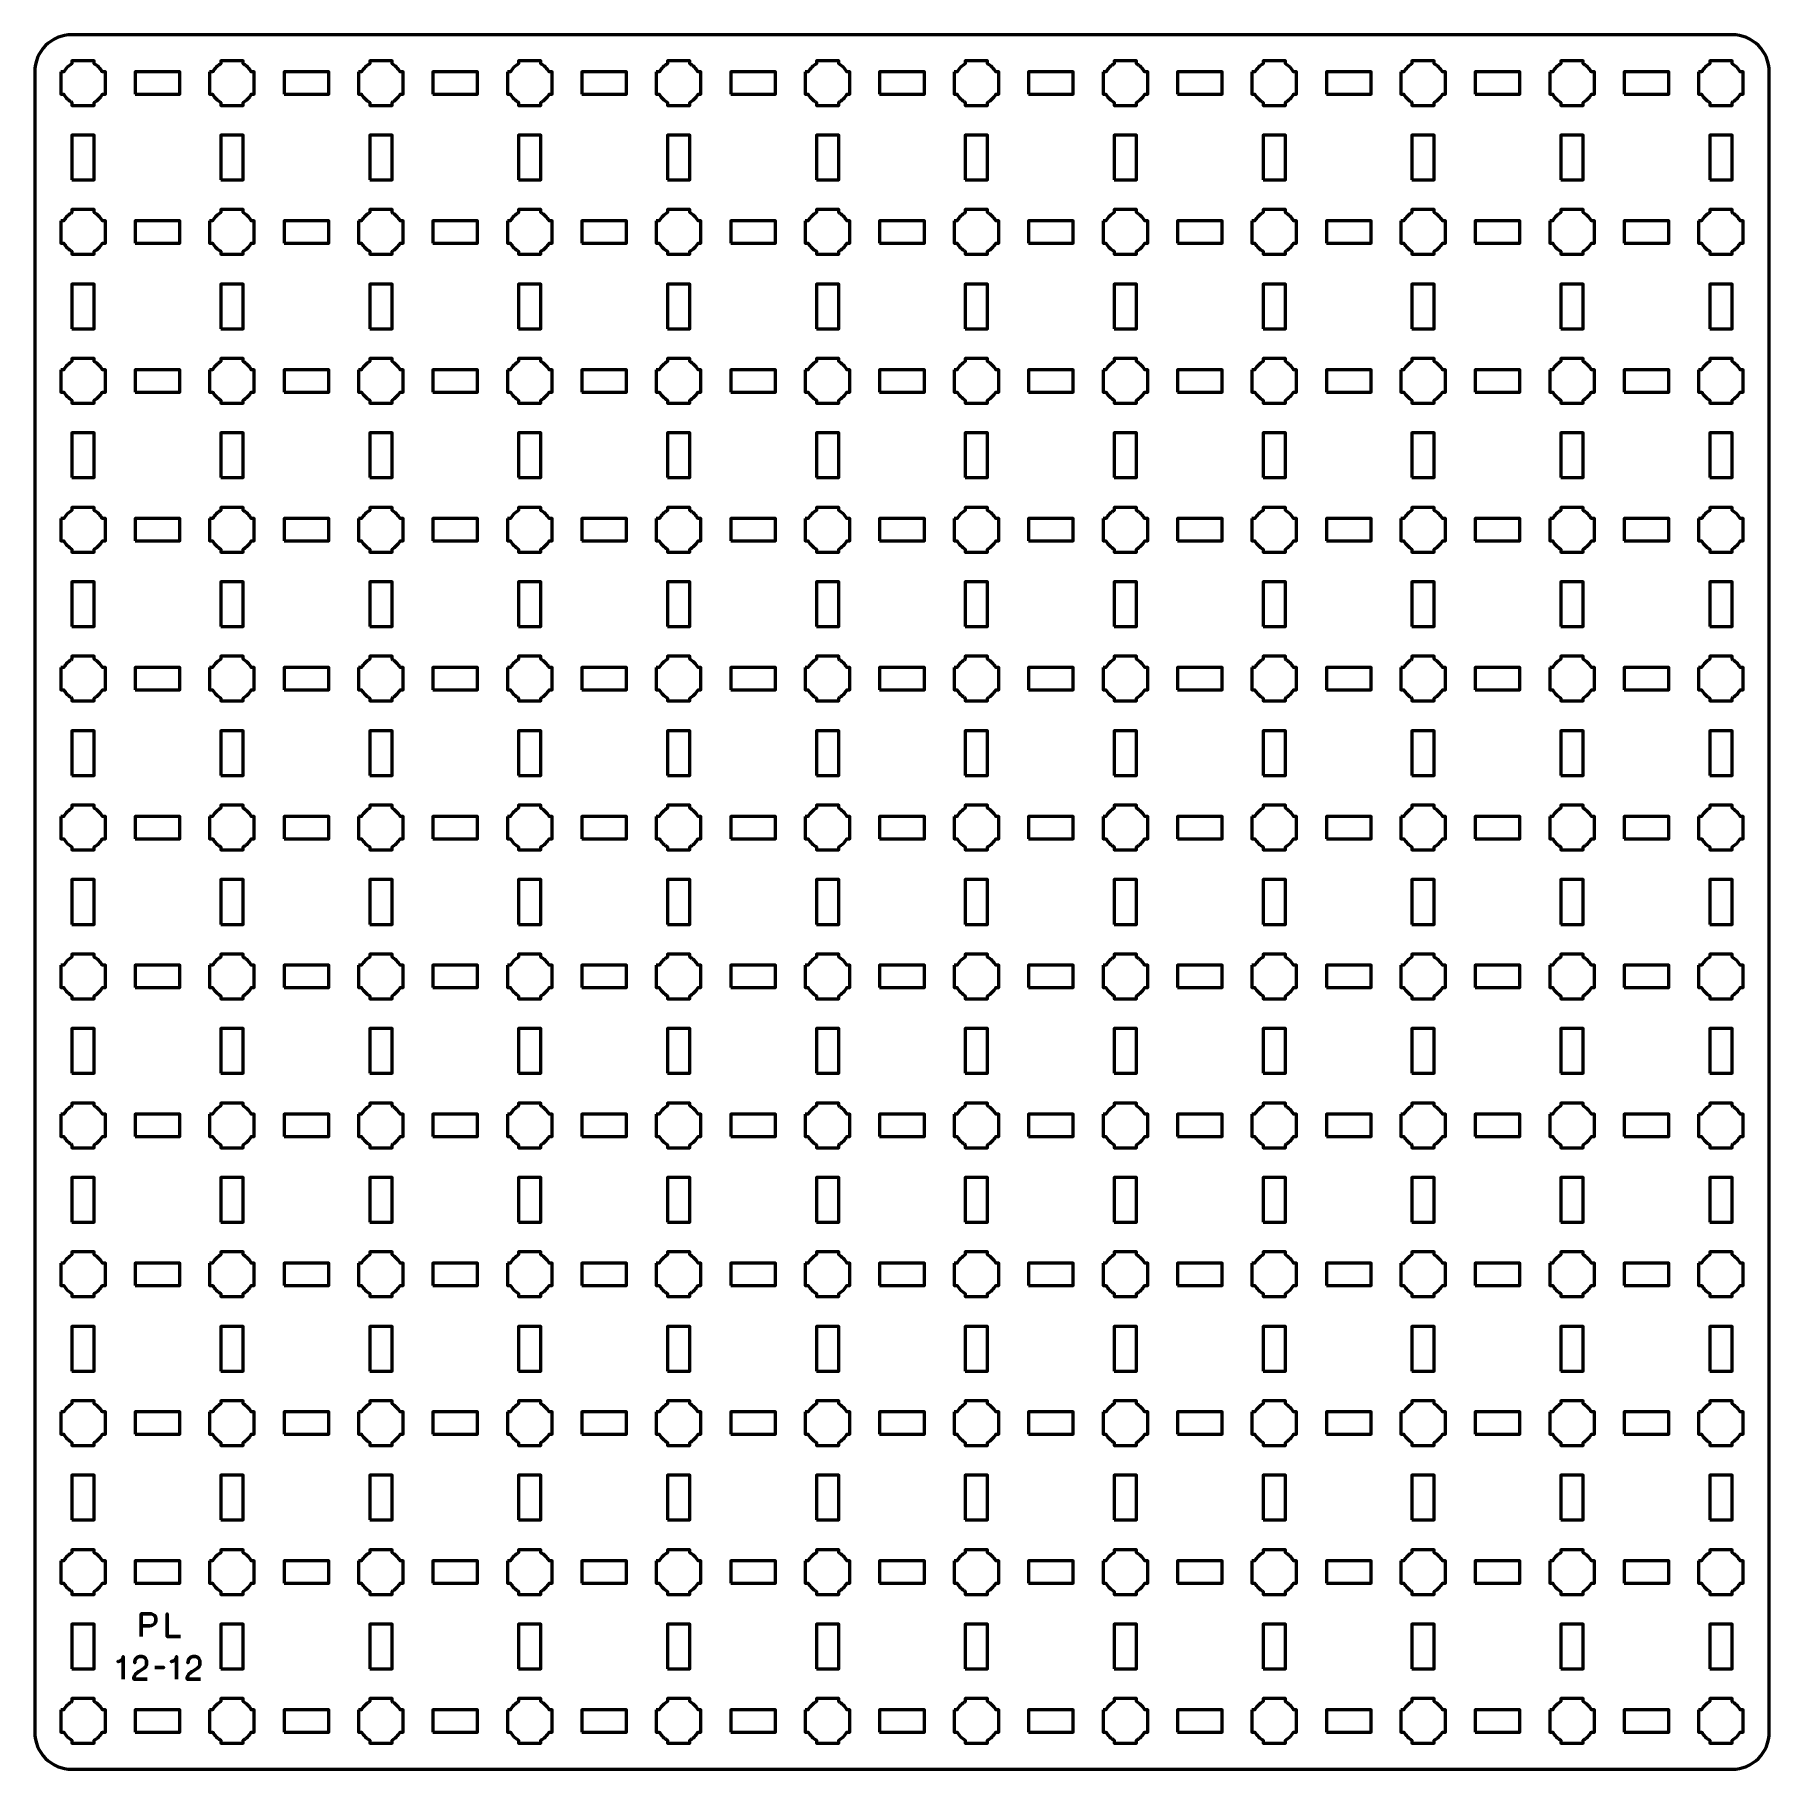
# Model space of a CAD drawing. Header units: centimetres. Extents: x -22.1 to 1.1, y -26.5 to -3.2.
import ezdxf

# ---------------------------------------------------------------- set-up
doc = ezdxf.new("R2010")
doc.units = ezdxf.units.CM
doc.header["$MEASUREMENT"] = 0
doc.layers.add('Layer 1', color=7, linetype='Continuous')

msp = doc.modelspace()

# ---------------------------------------------------------------- linework, layer by layer
at = {"layer": 'Layer 1', "color": 250, "lineweight": 53}
for points in [[(-20.8, -4), (-20.2, -4), (-20.2, -3.7), (-20.8, -3.7), (-20.8, -4)], [(-18.8, -4), (-18.2, -4), (-18.2, -3.7), (-18.8, -3.7), (-18.8, -4)], [(-16.8, -4), (-16.2, -4), (-16.2, -3.7), (-16.8, -3.7), (-16.8, -4)], [(-14.8, -4), (-14.2, -4), (-14.2, -3.7), (-14.8, -3.7), (-14.8, -4)], [(-12.8, -4), (-12.2, -4), (-12.2, -3.7), (-12.8, -3.7), (-12.8, -4)], [(-10.8, -4), (-10.2, -4), (-10.2, -3.7), (-10.8, -3.7), (-10.8, -4)], [(-8.8, -4), (-8.2, -4), (-8.2, -3.7), (-8.8, -3.7), (-8.8, -4)], [(-6.8, -4), (-6.2, -4), (-6.2, -3.7), (-6.8, -3.7), (-6.8, -4)], [(-4.8, -4), (-4.2, -4), (-4.2, -3.7), (-4.8, -3.7), (-4.8, -4)], [(-2.8, -4), (-2.2, -4), (-2.2, -3.7), (-2.8, -3.7), (-2.8, -4)], [(-0.8, -4), (-0.2, -4), (-0.2, -3.7), (-0.8, -3.7), (-0.8, -4)], [(-21.65, -5.15), (-21.35, -5.15), (-21.35, -4.55), (-21.65, -4.55), (-21.65, -5.15)], [(-19.65, -5.15), (-19.35, -5.15), (-19.35, -4.55), (-19.65, -4.55), (-19.65, -5.15)], [(-17.65, -5.15), (-17.35, -5.15), (-17.35, -4.55), (-17.65, -4.55), (-17.65, -5.15)], [(-15.65, -5.15), (-15.35, -5.15), (-15.35, -4.55), (-15.65, -4.55), (-15.65, -5.15)], [(-13.65, -5.15), (-13.35, -5.15), (-13.35, -4.55), (-13.65, -4.55), (-13.65, -5.15)], [(-11.65, -5.15), (-11.35, -5.15), (-11.35, -4.55), (-11.65, -4.55), (-11.65, -5.15)], [(-9.65, -5.15), (-9.35, -5.15), (-9.35, -4.55), (-9.65, -4.55), (-9.65, -5.15)], [(-7.65, -5.15), (-7.35, -5.15), (-7.35, -4.55), (-7.65, -4.55), (-7.65, -5.15)], [(-5.65, -5.15), (-5.35, -5.15), (-5.35, -4.55), (-5.65, -4.55), (-5.65, -5.15)], [(-3.65, -5.15), (-3.35, -5.15), (-3.35, -4.55), (-3.65, -4.55), (-3.65, -5.15)], [(-1.65, -5.15), (-1.35, -5.15), (-1.35, -4.55), (-1.65, -4.55), (-1.65, -5.15)], [(0.35, -5.15), (0.65, -5.15), (0.65, -4.55), (0.35, -4.55), (0.35, -5.15)], [(-20.8, -6), (-20.2, -6), (-20.2, -5.7), (-20.8, -5.7), (-20.8, -6)], [(-18.8, -6), (-18.2, -6), (-18.2, -5.7), (-18.8, -5.7), (-18.8, -6)], [(-16.8, -6), (-16.2, -6), (-16.2, -5.7), (-16.8, -5.7), (-16.8, -6)], [(-14.8, -6), (-14.2, -6), (-14.2, -5.7), (-14.8, -5.7), (-14.8, -6)], [(-12.8, -6), (-12.2, -6), (-12.2, -5.7), (-12.8, -5.7), (-12.8, -6)], [(-10.8, -6), (-10.2, -6), (-10.2, -5.7), (-10.8, -5.7), (-10.8, -6)], [(-8.8, -6), (-8.2, -6), (-8.2, -5.7), (-8.8, -5.7), (-8.8, -6)], [(-6.8, -6), (-6.2, -6), (-6.2, -5.7), (-6.8, -5.7), (-6.8, -6)], [(-4.8, -6), (-4.2, -6), (-4.2, -5.7), (-4.8, -5.7), (-4.8, -6)], [(-2.8, -6), (-2.2, -6), (-2.2, -5.7), (-2.8, -5.7), (-2.8, -6)], [(-0.8, -6), (-0.2, -6), (-0.2, -5.7), (-0.8, -5.7), (-0.8, -6)], [(-21.65, -7.15), (-21.35, -7.15), (-21.35, -6.55), (-21.65, -6.55), (-21.65, -7.15)], [(-19.65, -7.15), (-19.35, -7.15), (-19.35, -6.55), (-19.65, -6.55), (-19.65, -7.15)], [(-17.65, -7.15), (-17.35, -7.15), (-17.35, -6.55), (-17.65, -6.55), (-17.65, -7.15)], [(-15.65, -7.15), (-15.35, -7.15), (-15.35, -6.55), (-15.65, -6.55), (-15.65, -7.15)], [(-13.65, -7.15), (-13.35, -7.15), (-13.35, -6.55), (-13.65, -6.55), (-13.65, -7.15)], [(-11.65, -7.15), (-11.35, -7.15), (-11.35, -6.55), (-11.65, -6.55), (-11.65, -7.15)], [(-9.65, -7.15), (-9.35, -7.15), (-9.35, -6.55), (-9.65, -6.55), (-9.65, -7.15)], [(-7.65, -7.15), (-7.35, -7.15), (-7.35, -6.55), (-7.65, -6.55), (-7.65, -7.15)], [(-5.65, -7.15), (-5.35, -7.15), (-5.35, -6.55), (-5.65, -6.55), (-5.65, -7.15)], [(-3.65, -7.15), (-3.35, -7.15), (-3.35, -6.55), (-3.65, -6.55), (-3.65, -7.15)], [(-1.65, -7.15), (-1.35, -7.15), (-1.35, -6.55), (-1.65, -6.55), (-1.65, -7.15)], [(0.35, -7.15), (0.65, -7.15), (0.65, -6.55), (0.35, -6.55), (0.35, -7.15)], [(-20.8, -8), (-20.2, -8), (-20.2, -7.7), (-20.8, -7.7), (-20.8, -8)], [(-18.8, -8), (-18.2, -8), (-18.2, -7.7), (-18.8, -7.7), (-18.8, -8)], [(-16.8, -8), (-16.2, -8), (-16.2, -7.7), (-16.8, -7.7), (-16.8, -8)], [(-14.8, -8), (-14.2, -8), (-14.2, -7.7), (-14.8, -7.7), (-14.8, -8)], [(-12.8, -8), (-12.2, -8), (-12.2, -7.7), (-12.8, -7.7), (-12.8, -8)], [(-10.8, -8), (-10.2, -8), (-10.2, -7.7), (-10.8, -7.7), (-10.8, -8)], [(-8.8, -8), (-8.2, -8), (-8.2, -7.7), (-8.8, -7.7), (-8.8, -8)], [(-6.8, -8), (-6.2, -8), (-6.2, -7.7), (-6.8, -7.7), (-6.8, -8)], [(-4.8, -8), (-4.2, -8), (-4.2, -7.7), (-4.8, -7.7), (-4.8, -8)], [(-2.8, -8), (-2.2, -8), (-2.2, -7.7), (-2.8, -7.7), (-2.8, -8)], [(-0.8, -8), (-0.2, -8), (-0.2, -7.7), (-0.8, -7.7), (-0.8, -8)], [(-21.65, -9.15), (-21.35, -9.15), (-21.35, -8.55), (-21.65, -8.55), (-21.65, -9.15)], [(-19.65, -9.15), (-19.35, -9.15), (-19.35, -8.55), (-19.65, -8.55), (-19.65, -9.15)], [(-17.65, -9.15), (-17.35, -9.15), (-17.35, -8.55), (-17.65, -8.55), (-17.65, -9.15)], [(-15.65, -9.15), (-15.35, -9.15), (-15.35, -8.55), (-15.65, -8.55), (-15.65, -9.15)], [(-13.65, -9.15), (-13.35, -9.15), (-13.35, -8.55), (-13.65, -8.55), (-13.65, -9.15)], [(-11.65, -9.15), (-11.35, -9.15), (-11.35, -8.55), (-11.65, -8.55), (-11.65, -9.15)], [(-9.65, -9.15), (-9.35, -9.15), (-9.35, -8.55), (-9.65, -8.55), (-9.65, -9.15)], [(-7.65, -9.15), (-7.35, -9.15), (-7.35, -8.55), (-7.65, -8.55), (-7.65, -9.15)], [(-5.65, -9.15), (-5.35, -9.15), (-5.35, -8.55), (-5.65, -8.55), (-5.65, -9.15)], [(-3.65, -9.15), (-3.35, -9.15), (-3.35, -8.55), (-3.65, -8.55), (-3.65, -9.15)], [(-1.65, -9.15), (-1.35, -9.15), (-1.35, -8.55), (-1.65, -8.55), (-1.65, -9.15)], [(0.35, -9.15), (0.65, -9.15), (0.65, -8.55), (0.35, -8.55), (0.35, -9.15)], [(-20.8, -10), (-20.2, -10), (-20.2, -9.7), (-20.8, -9.7), (-20.8, -10)], [(-18.8, -10), (-18.2, -10), (-18.2, -9.7), (-18.8, -9.7), (-18.8, -10)], [(-16.8, -10), (-16.2, -10), (-16.2, -9.7), (-16.8, -9.7), (-16.8, -10)], [(-14.8, -10), (-14.2, -10), (-14.2, -9.7), (-14.8, -9.7), (-14.8, -10)], [(-12.8, -10), (-12.2, -10), (-12.2, -9.7), (-12.8, -9.7), (-12.8, -10)], [(-10.8, -10), (-10.2, -10), (-10.2, -9.7), (-10.8, -9.7), (-10.8, -10)], [(-8.8, -10), (-8.2, -10), (-8.2, -9.7), (-8.8, -9.7), (-8.8, -10)], [(-6.8, -10), (-6.2, -10), (-6.2, -9.7), (-6.8, -9.7), (-6.8, -10)], [(-4.8, -10), (-4.2, -10), (-4.2, -9.7), (-4.8, -9.7), (-4.8, -10)], [(-2.8, -10), (-2.2, -10), (-2.2, -9.7), (-2.8, -9.7), (-2.8, -10)], [(-0.8, -10), (-0.2, -10), (-0.2, -9.7), (-0.8, -9.7), (-0.8, -10)], [(-21.65, -11.15), (-21.35, -11.15), (-21.35, -10.55), (-21.65, -10.55), (-21.65, -11.15)], [(-19.65, -11.15), (-19.35, -11.15), (-19.35, -10.55), (-19.65, -10.55), (-19.65, -11.15)], [(-17.65, -11.15), (-17.35, -11.15), (-17.35, -10.55), (-17.65, -10.55), (-17.65, -11.15)], [(-15.65, -11.15), (-15.35, -11.15), (-15.35, -10.55), (-15.65, -10.55), (-15.65, -11.15)], [(-13.65, -11.15), (-13.35, -11.15), (-13.35, -10.55), (-13.65, -10.55), (-13.65, -11.15)], [(-11.65, -11.15), (-11.35, -11.15), (-11.35, -10.55), (-11.65, -10.55), (-11.65, -11.15)], [(-9.65, -11.15), (-9.35, -11.15), (-9.35, -10.55), (-9.65, -10.55), (-9.65, -11.15)], [(-7.65, -11.15), (-7.35, -11.15), (-7.35, -10.55), (-7.65, -10.55), (-7.65, -11.15)], [(-5.65, -11.15), (-5.35, -11.15), (-5.35, -10.55), (-5.65, -10.55), (-5.65, -11.15)], [(-3.65, -11.15), (-3.35, -11.15), (-3.35, -10.55), (-3.65, -10.55), (-3.65, -11.15)], [(-1.65, -11.15), (-1.35, -11.15), (-1.35, -10.55), (-1.65, -10.55), (-1.65, -11.15)], [(0.35, -11.15), (0.65, -11.15), (0.65, -10.55), (0.35, -10.55), (0.35, -11.15)], [(-20.8, -12), (-20.2, -12), (-20.2, -11.7), (-20.8, -11.7), (-20.8, -12)], [(-18.8, -12), (-18.2, -12), (-18.2, -11.7), (-18.8, -11.7), (-18.8, -12)], [(-16.8, -12), (-16.2, -12), (-16.2, -11.7), (-16.8, -11.7), (-16.8, -12)], [(-14.8, -12), (-14.2, -12), (-14.2, -11.7), (-14.8, -11.7), (-14.8, -12)], [(-12.8, -12), (-12.2, -12), (-12.2, -11.7), (-12.8, -11.7), (-12.8, -12)], [(-10.8, -12), (-10.2, -12), (-10.2, -11.7), (-10.8, -11.7), (-10.8, -12)], [(-8.8, -12), (-8.2, -12), (-8.2, -11.7), (-8.8, -11.7), (-8.8, -12)], [(-6.8, -12), (-6.2, -12), (-6.2, -11.7), (-6.8, -11.7), (-6.8, -12)], [(-4.8, -12), (-4.2, -12), (-4.2, -11.7), (-4.8, -11.7), (-4.8, -12)], [(-2.8, -12), (-2.2, -12), (-2.2, -11.7), (-2.8, -11.7), (-2.8, -12)], [(-0.8, -12), (-0.2, -12), (-0.2, -11.7), (-0.8, -11.7), (-0.8, -12)], [(-21.65, -13.15), (-21.35, -13.15), (-21.35, -12.55), (-21.65, -12.55), (-21.65, -13.15)], [(-19.65, -13.15), (-19.35, -13.15), (-19.35, -12.55), (-19.65, -12.55), (-19.65, -13.15)], [(-17.65, -13.15), (-17.35, -13.15), (-17.35, -12.55), (-17.65, -12.55), (-17.65, -13.15)], [(-15.65, -13.15), (-15.35, -13.15), (-15.35, -12.55), (-15.65, -12.55), (-15.65, -13.15)], [(-13.65, -13.15), (-13.35, -13.15), (-13.35, -12.55), (-13.65, -12.55), (-13.65, -13.15)], [(-11.65, -13.15), (-11.35, -13.15), (-11.35, -12.55), (-11.65, -12.55), (-11.65, -13.15)], [(-9.65, -13.15), (-9.35, -13.15), (-9.35, -12.55), (-9.65, -12.55), (-9.65, -13.15)], [(-7.65, -13.15), (-7.35, -13.15), (-7.35, -12.55), (-7.65, -12.55), (-7.65, -13.15)], [(-5.65, -13.15), (-5.35, -13.15), (-5.35, -12.55), (-5.65, -12.55), (-5.65, -13.15)], [(-3.65, -13.15), (-3.35, -13.15), (-3.35, -12.55), (-3.65, -12.55), (-3.65, -13.15)], [(-1.65, -13.15), (-1.35, -13.15), (-1.35, -12.55), (-1.65, -12.55), (-1.65, -13.15)], [(0.35, -13.15), (0.65, -13.15), (0.65, -12.55), (0.35, -12.55), (0.35, -13.15)], [(-20.8, -14), (-20.2, -14), (-20.2, -13.7), (-20.8, -13.7), (-20.8, -14)], [(-18.8, -14), (-18.2, -14), (-18.2, -13.7), (-18.8, -13.7), (-18.8, -14)], [(-16.8, -14), (-16.2, -14), (-16.2, -13.7), (-16.8, -13.7), (-16.8, -14)], [(-14.8, -14), (-14.2, -14), (-14.2, -13.7), (-14.8, -13.7), (-14.8, -14)], [(-12.8, -14), (-12.2, -14), (-12.2, -13.7), (-12.8, -13.7), (-12.8, -14)], [(-10.8, -14), (-10.2, -14), (-10.2, -13.7), (-10.8, -13.7), (-10.8, -14)], [(-8.8, -14), (-8.2, -14), (-8.2, -13.7), (-8.8, -13.7), (-8.8, -14)], [(-6.8, -14), (-6.2, -14), (-6.2, -13.7), (-6.8, -13.7), (-6.8, -14)], [(-4.8, -14), (-4.2, -14), (-4.2, -13.7), (-4.8, -13.7), (-4.8, -14)], [(-2.8, -14), (-2.2, -14), (-2.2, -13.7), (-2.8, -13.7), (-2.8, -14)], [(-0.8, -14), (-0.2, -14), (-0.2, -13.7), (-0.8, -13.7), (-0.8, -14)], [(-21.65, -15.15), (-21.35, -15.15), (-21.35, -14.55), (-21.65, -14.55), (-21.65, -15.15)], [(-19.65, -15.15), (-19.35, -15.15), (-19.35, -14.55), (-19.65, -14.55), (-19.65, -15.15)], [(-17.65, -15.15), (-17.35, -15.15), (-17.35, -14.55), (-17.65, -14.55), (-17.65, -15.15)], [(-15.65, -15.15), (-15.35, -15.15), (-15.35, -14.55), (-15.65, -14.55), (-15.65, -15.15)], [(-13.65, -15.15), (-13.35, -15.15), (-13.35, -14.55), (-13.65, -14.55), (-13.65, -15.15)], [(-11.65, -15.15), (-11.35, -15.15), (-11.35, -14.55), (-11.65, -14.55), (-11.65, -15.15)], [(-9.65, -15.15), (-9.35, -15.15), (-9.35, -14.55), (-9.65, -14.55), (-9.65, -15.15)], [(-7.65, -15.15), (-7.35, -15.15), (-7.35, -14.55), (-7.65, -14.55), (-7.65, -15.15)], [(-5.65, -15.15), (-5.35, -15.15), (-5.35, -14.55), (-5.65, -14.55), (-5.65, -15.15)], [(-3.65, -15.15), (-3.35, -15.15), (-3.35, -14.55), (-3.65, -14.55), (-3.65, -15.15)], [(-1.65, -15.15), (-1.35, -15.15), (-1.35, -14.55), (-1.65, -14.55), (-1.65, -15.15)], [(0.35, -15.15), (0.65, -15.15), (0.65, -14.55), (0.35, -14.55), (0.35, -15.15)], [(-20.8, -16), (-20.2, -16), (-20.2, -15.7), (-20.8, -15.7), (-20.8, -16)], [(-18.8, -16), (-18.2, -16), (-18.2, -15.7), (-18.8, -15.7), (-18.8, -16)], [(-16.8, -16), (-16.2, -16), (-16.2, -15.7), (-16.8, -15.7), (-16.8, -16)], [(-14.8, -16), (-14.2, -16), (-14.2, -15.7), (-14.8, -15.7), (-14.8, -16)], [(-12.8, -16), (-12.2, -16), (-12.2, -15.7), (-12.8, -15.7), (-12.8, -16)], [(-10.8, -16), (-10.2, -16), (-10.2, -15.7), (-10.8, -15.7), (-10.8, -16)], [(-8.8, -16), (-8.2, -16), (-8.2, -15.7), (-8.8, -15.7), (-8.8, -16)], [(-6.8, -16), (-6.2, -16), (-6.2, -15.7), (-6.8, -15.7), (-6.8, -16)], [(-4.8, -16), (-4.2, -16), (-4.2, -15.7), (-4.8, -15.7), (-4.8, -16)], [(-2.8, -16), (-2.2, -16), (-2.2, -15.7), (-2.8, -15.7), (-2.8, -16)], [(-0.8, -16), (-0.2, -16), (-0.2, -15.7), (-0.8, -15.7), (-0.8, -16)], [(-21.65, -17.15), (-21.35, -17.15), (-21.35, -16.55), (-21.65, -16.55), (-21.65, -17.15)], [(-19.65, -17.15), (-19.35, -17.15), (-19.35, -16.55), (-19.65, -16.55), (-19.65, -17.15)], [(-17.65, -17.15), (-17.35, -17.15), (-17.35, -16.55), (-17.65, -16.55), (-17.65, -17.15)], [(-15.65, -17.15), (-15.35, -17.15), (-15.35, -16.55), (-15.65, -16.55), (-15.65, -17.15)], [(-13.65, -17.15), (-13.35, -17.15), (-13.35, -16.55), (-13.65, -16.55), (-13.65, -17.15)], [(-11.65, -17.15), (-11.35, -17.15), (-11.35, -16.55), (-11.65, -16.55), (-11.65, -17.15)], [(-9.65, -17.15), (-9.35, -17.15), (-9.35, -16.55), (-9.65, -16.55), (-9.65, -17.15)], [(-7.65, -17.15), (-7.35, -17.15), (-7.35, -16.55), (-7.65, -16.55), (-7.65, -17.15)], [(-5.65, -17.15), (-5.35, -17.15), (-5.35, -16.55), (-5.65, -16.55), (-5.65, -17.15)], [(-3.65, -17.15), (-3.35, -17.15), (-3.35, -16.55), (-3.65, -16.55), (-3.65, -17.15)], [(-1.65, -17.15), (-1.35, -17.15), (-1.35, -16.55), (-1.65, -16.55), (-1.65, -17.15)], [(0.35, -17.15), (0.65, -17.15), (0.65, -16.55), (0.35, -16.55), (0.35, -17.15)], [(-20.8, -18), (-20.2, -18), (-20.2, -17.7), (-20.8, -17.7), (-20.8, -18)], [(-18.8, -18), (-18.2, -18), (-18.2, -17.7), (-18.8, -17.7), (-18.8, -18)], [(-16.8, -18), (-16.2, -18), (-16.2, -17.7), (-16.8, -17.7), (-16.8, -18)], [(-14.8, -18), (-14.2, -18), (-14.2, -17.7), (-14.8, -17.7), (-14.8, -18)], [(-12.8, -18), (-12.2, -18), (-12.2, -17.7), (-12.8, -17.7), (-12.8, -18)], [(-10.8, -18), (-10.2, -18), (-10.2, -17.7), (-10.8, -17.7), (-10.8, -18)], [(-8.8, -18), (-8.2, -18), (-8.2, -17.7), (-8.8, -17.7), (-8.8, -18)], [(-6.8, -18), (-6.2, -18), (-6.2, -17.7), (-6.8, -17.7), (-6.8, -18)], [(-4.8, -18), (-4.2, -18), (-4.2, -17.7), (-4.8, -17.7), (-4.8, -18)], [(-2.8, -18), (-2.2, -18), (-2.2, -17.7), (-2.8, -17.7), (-2.8, -18)], [(-0.8, -18), (-0.2, -18), (-0.2, -17.7), (-0.8, -17.7), (-0.8, -18)], [(-21.65, -19.15), (-21.35, -19.15), (-21.35, -18.55), (-21.65, -18.55), (-21.65, -19.15)], [(-19.65, -19.15), (-19.35, -19.15), (-19.35, -18.55), (-19.65, -18.55), (-19.65, -19.15)], [(-17.65, -19.15), (-17.35, -19.15), (-17.35, -18.55), (-17.65, -18.55), (-17.65, -19.15)], [(-15.65, -19.15), (-15.35, -19.15), (-15.35, -18.55), (-15.65, -18.55), (-15.65, -19.15)], [(-13.65, -19.15), (-13.35, -19.15), (-13.35, -18.55), (-13.65, -18.55), (-13.65, -19.15)], [(-11.65, -19.15), (-11.35, -19.15), (-11.35, -18.55), (-11.65, -18.55), (-11.65, -19.15)], [(-9.65, -19.15), (-9.35, -19.15), (-9.35, -18.55), (-9.65, -18.55), (-9.65, -19.15)], [(-7.65, -19.15), (-7.35, -19.15), (-7.35, -18.55), (-7.65, -18.55), (-7.65, -19.15)], [(-5.65, -19.15), (-5.35, -19.15), (-5.35, -18.55), (-5.65, -18.55), (-5.65, -19.15)], [(-3.65, -19.15), (-3.35, -19.15), (-3.35, -18.55), (-3.65, -18.55), (-3.65, -19.15)], [(-1.65, -19.15), (-1.35, -19.15), (-1.35, -18.55), (-1.65, -18.55), (-1.65, -19.15)], [(0.35, -19.15), (0.65, -19.15), (0.65, -18.55), (0.35, -18.55), (0.35, -19.15)], [(-20.8, -20), (-20.2, -20), (-20.2, -19.7), (-20.8, -19.7), (-20.8, -20)], [(-18.8, -20), (-18.2, -20), (-18.2, -19.7), (-18.8, -19.7), (-18.8, -20)], [(-16.8, -20), (-16.2, -20), (-16.2, -19.7), (-16.8, -19.7), (-16.8, -20)], [(-14.8, -20), (-14.2, -20), (-14.2, -19.7), (-14.8, -19.7), (-14.8, -20)], [(-12.8, -20), (-12.2, -20), (-12.2, -19.7), (-12.8, -19.7), (-12.8, -20)], [(-10.8, -20), (-10.2, -20), (-10.2, -19.7), (-10.8, -19.7), (-10.8, -20)], [(-8.8, -20), (-8.2, -20), (-8.2, -19.7), (-8.8, -19.7), (-8.8, -20)], [(-6.8, -20), (-6.2, -20), (-6.2, -19.7), (-6.8, -19.7), (-6.8, -20)], [(-4.8, -20), (-4.2, -20), (-4.2, -19.7), (-4.8, -19.7), (-4.8, -20)], [(-2.8, -20), (-2.2, -20), (-2.2, -19.7), (-2.8, -19.7), (-2.8, -20)], [(-0.8, -20), (-0.2, -20), (-0.2, -19.7), (-0.8, -19.7), (-0.8, -20)], [(-21.65, -21.15), (-21.35, -21.15), (-21.35, -20.55), (-21.65, -20.55), (-21.65, -21.15)], [(-19.65, -21.15), (-19.35, -21.15), (-19.35, -20.55), (-19.65, -20.55), (-19.65, -21.15)], [(-17.65, -21.15), (-17.35, -21.15), (-17.35, -20.55), (-17.65, -20.55), (-17.65, -21.15)], [(-15.65, -21.15), (-15.35, -21.15), (-15.35, -20.55), (-15.65, -20.55), (-15.65, -21.15)], [(-13.65, -21.15), (-13.35, -21.15), (-13.35, -20.55), (-13.65, -20.55), (-13.65, -21.15)], [(-11.65, -21.15), (-11.35, -21.15), (-11.35, -20.55), (-11.65, -20.55), (-11.65, -21.15)], [(-9.65, -21.15), (-9.35, -21.15), (-9.35, -20.55), (-9.65, -20.55), (-9.65, -21.15)], [(-7.65, -21.15), (-7.35, -21.15), (-7.35, -20.55), (-7.65, -20.55), (-7.65, -21.15)], [(-5.65, -21.15), (-5.35, -21.15), (-5.35, -20.55), (-5.65, -20.55), (-5.65, -21.15)], [(-3.65, -21.15), (-3.35, -21.15), (-3.35, -20.55), (-3.65, -20.55), (-3.65, -21.15)], [(-1.65, -21.15), (-1.35, -21.15), (-1.35, -20.55), (-1.65, -20.55), (-1.65, -21.15)], [(0.35, -21.15), (0.65, -21.15), (0.65, -20.55), (0.35, -20.55), (0.35, -21.15)], [(-20.8, -22), (-20.2, -22), (-20.2, -21.7), (-20.8, -21.7), (-20.8, -22)], [(-18.8, -22), (-18.2, -22), (-18.2, -21.7), (-18.8, -21.7), (-18.8, -22)], [(-16.8, -22), (-16.2, -22), (-16.2, -21.7), (-16.8, -21.7), (-16.8, -22)], [(-14.8, -22), (-14.2, -22), (-14.2, -21.7), (-14.8, -21.7), (-14.8, -22)], [(-12.8, -22), (-12.2, -22), (-12.2, -21.7), (-12.8, -21.7), (-12.8, -22)], [(-10.8, -22), (-10.2, -22), (-10.2, -21.7), (-10.8, -21.7), (-10.8, -22)], [(-8.8, -22), (-8.2, -22), (-8.2, -21.7), (-8.8, -21.7), (-8.8, -22)], [(-6.8, -22), (-6.2, -22), (-6.2, -21.7), (-6.8, -21.7), (-6.8, -22)], [(-4.8, -22), (-4.2, -22), (-4.2, -21.7), (-4.8, -21.7), (-4.8, -22)], [(-2.8, -22), (-2.2, -22), (-2.2, -21.7), (-2.8, -21.7), (-2.8, -22)], [(-0.8, -22), (-0.2, -22), (-0.2, -21.7), (-0.8, -21.7), (-0.8, -22)], [(-21.65, -23.15), (-21.35, -23.15), (-21.35, -22.55), (-21.65, -22.55), (-21.65, -23.15)], [(-19.65, -23.15), (-19.35, -23.15), (-19.35, -22.55), (-19.65, -22.55), (-19.65, -23.15)], [(-17.65, -23.15), (-17.35, -23.15), (-17.35, -22.55), (-17.65, -22.55), (-17.65, -23.15)], [(-15.65, -23.15), (-15.35, -23.15), (-15.35, -22.55), (-15.65, -22.55), (-15.65, -23.15)], [(-13.65, -23.15), (-13.35, -23.15), (-13.35, -22.55), (-13.65, -22.55), (-13.65, -23.15)], [(-11.65, -23.15), (-11.35, -23.15), (-11.35, -22.55), (-11.65, -22.55), (-11.65, -23.15)], [(-9.65, -23.15), (-9.35, -23.15), (-9.35, -22.55), (-9.65, -22.55), (-9.65, -23.15)], [(-7.65, -23.15), (-7.35, -23.15), (-7.35, -22.55), (-7.65, -22.55), (-7.65, -23.15)], [(-5.65, -23.15), (-5.35, -23.15), (-5.35, -22.55), (-5.65, -22.55), (-5.65, -23.15)], [(-3.65, -23.15), (-3.35, -23.15), (-3.35, -22.55), (-3.65, -22.55), (-3.65, -23.15)], [(-1.65, -23.15), (-1.35, -23.15), (-1.35, -22.55), (-1.65, -22.55), (-1.65, -23.15)], [(0.35, -23.15), (0.65, -23.15), (0.65, -22.55), (0.35, -22.55), (0.35, -23.15)], [(-20.8, -24), (-20.2, -24), (-20.2, -23.7), (-20.8, -23.7), (-20.8, -24)], [(-18.8, -24), (-18.2, -24), (-18.2, -23.7), (-18.8, -23.7), (-18.8, -24)], [(-16.8, -24), (-16.2, -24), (-16.2, -23.7), (-16.8, -23.7), (-16.8, -24)], [(-14.8, -24), (-14.2, -24), (-14.2, -23.7), (-14.8, -23.7), (-14.8, -24)], [(-12.8, -24), (-12.2, -24), (-12.2, -23.7), (-12.8, -23.7), (-12.8, -24)], [(-10.8, -24), (-10.2, -24), (-10.2, -23.7), (-10.8, -23.7), (-10.8, -24)], [(-8.8, -24), (-8.2, -24), (-8.2, -23.7), (-8.8, -23.7), (-8.8, -24)], [(-6.8, -24), (-6.2, -24), (-6.2, -23.7), (-6.8, -23.7), (-6.8, -24)], [(-4.8, -24), (-4.2, -24), (-4.2, -23.7), (-4.8, -23.7), (-4.8, -24)], [(-2.8, -24), (-2.2, -24), (-2.2, -23.7), (-2.8, -23.7), (-2.8, -24)], [(-0.8, -24), (-0.2, -24), (-0.2, -23.7), (-0.8, -23.7), (-0.8, -24)], [(-21.65, -25.15), (-21.35, -25.15), (-21.35, -24.55), (-21.65, -24.55), (-21.65, -25.15)], [(-19.65, -25.15), (-19.35, -25.15), (-19.35, -24.55), (-19.65, -24.55), (-19.65, -25.15)], [(-17.65, -25.15), (-17.35, -25.15), (-17.35, -24.55), (-17.65, -24.55), (-17.65, -25.15)], [(-15.65, -25.15), (-15.35, -25.15), (-15.35, -24.55), (-15.65, -24.55), (-15.65, -25.15)], [(-13.65, -25.15), (-13.35, -25.15), (-13.35, -24.55), (-13.65, -24.55), (-13.65, -25.15)], [(-11.65, -25.15), (-11.35, -25.15), (-11.35, -24.55), (-11.65, -24.55), (-11.65, -25.15)], [(-9.65, -25.15), (-9.35, -25.15), (-9.35, -24.55), (-9.65, -24.55), (-9.65, -25.15)], [(-7.65, -25.15), (-7.35, -25.15), (-7.35, -24.55), (-7.65, -24.55), (-7.65, -25.15)], [(-5.65, -25.15), (-5.35, -25.15), (-5.35, -24.55), (-5.65, -24.55), (-5.65, -25.15)], [(-3.65, -25.15), (-3.35, -25.15), (-3.35, -24.55), (-3.65, -24.55), (-3.65, -25.15)], [(-1.65, -25.15), (-1.35, -25.15), (-1.35, -24.55), (-1.65, -24.55), (-1.65, -25.15)], [(0.35, -25.15), (0.65, -25.15), (0.65, -24.55), (0.35, -24.55), (0.35, -25.15)], [(-20.8, -26), (-20.2, -26), (-20.2, -25.7), (-20.8, -25.7), (-20.8, -26)], [(-18.8, -26), (-18.2, -26), (-18.2, -25.7), (-18.8, -25.7), (-18.8, -26)], [(-16.8, -26), (-16.2, -26), (-16.2, -25.7), (-16.8, -25.7), (-16.8, -26)], [(-14.8, -26), (-14.2, -26), (-14.2, -25.7), (-14.8, -25.7), (-14.8, -26)], [(-12.8, -26), (-12.2, -26), (-12.2, -25.7), (-12.8, -25.7), (-12.8, -26)], [(-10.8, -26), (-10.2, -26), (-10.2, -25.7), (-10.8, -25.7), (-10.8, -26)], [(-8.8, -26), (-8.2, -26), (-8.2, -25.7), (-8.8, -25.7), (-8.8, -26)], [(-6.8, -26), (-6.2, -26), (-6.2, -25.7), (-6.8, -25.7), (-6.8, -26)], [(-4.8, -26), (-4.2, -26), (-4.2, -25.7), (-4.8, -25.7), (-4.8, -26)], [(-2.8, -26), (-2.2, -26), (-2.2, -25.7), (-2.8, -25.7), (-2.8, -26)], [(-0.8, -26), (-0.2, -26), (-0.2, -25.7), (-0.8, -25.7), (-0.8, -26)]]:
    msp.add_lwpolyline(points, close=True, dxfattribs=at)
msp.add_open_spline([(-22.15, -26), (-22.15, -26), (-22.15, -3.7), (-22.15, -3.7), (-22.15, -3.7), (-22.15, -3.42391), (-21.92609, -3.2), (-21.65, -3.2), (-21.65, -3.2), (-21.65, -3.2), (0.65, -3.2), (0.65, -3.2), (0.65, -3.2), (0.92609, -3.2), (1.15, -3.42391), (1.15, -3.7), (1.15, -3.7), (1.15, -3.7), (1.15, -26), (1.15, -26), (1.15, -26), (1.15, -26.27609), (0.92609, -26.5), (0.65, -26.5), (0.65, -26.5), (0.65, -26.5), (-21.65, -26.5), (-21.65, -26.5), (-21.65, -26.5), (-21.92609, -26.5), (-22.15, -26.27609), (-22.15, -26)], degree=3, knots=[0, 0, 0, 0, 0.125, 0.125, 0.125, 0.125, 0.25, 0.25, 0.25, 0.25, 0.375, 0.375, 0.375, 0.375, 0.5, 0.5, 0.5, 0.5, 0.625, 0.625, 0.625, 0.625, 0.75, 0.75, 0.75, 0.75, 0.875, 0.875, 0.875, 0.875, 1, 1, 1, 1], dxfattribs=at)
at = {"layer": 'Layer 1', "lineweight": 53}
for points in [[(-21.8, -3.7), (-21.8, -3.7), (-21.75985, -3.7), (-21.75985, -3.7), (-21.75985, -3.7), (-21.7335, -3.65447), (-21.69553, -3.6165), (-21.65, -3.59015), (-21.65, -3.59015), (-21.65, -3.59015), (-21.65, -3.55), (-21.65, -3.55), (-21.65, -3.55), (-21.65, -3.55), (-21.5, -3.55), (-21.5, -3.55), (-21.5, -3.55), (-21.5, -3.55), (-21.35, -3.55), (-21.35, -3.55), (-21.35, -3.55), (-21.35, -3.55), (-21.35, -3.59015), (-21.35, -3.59015), (-21.35, -3.59015), (-21.30447, -3.6165), (-21.2665, -3.65447), (-21.24015, -3.7), (-21.24015, -3.7), (-21.24015, -3.7), (-21.2, -3.7), (-21.2, -3.7), (-21.2, -3.7), (-21.2, -3.7), (-21.2, -3.85), (-21.2, -3.85), (-21.2, -3.85), (-21.2, -3.85), (-21.2, -4), (-21.2, -4), (-21.2, -4), (-21.2, -4), (-21.24015, -4), (-21.24015, -4), (-21.24015, -4), (-21.2665, -4.04553), (-21.30447, -4.0835), (-21.35, -4.10985), (-21.35, -4.10985), (-21.35, -4.10985), (-21.35, -4.15), (-21.35, -4.15), (-21.35, -4.15), (-21.35, -4.15), (-21.5, -4.15), (-21.5, -4.15), (-21.5, -4.15), (-21.5, -4.15), (-21.65, -4.15), (-21.65, -4.15), (-21.65, -4.15), (-21.65, -4.15), (-21.65, -4.10985), (-21.65, -4.10985), (-21.65, -4.10985), (-21.69553, -4.0835), (-21.7335, -4.04553), (-21.75985, -4), (-21.75985, -4), (-21.75985, -4), (-21.8, -4), (-21.8, -4), (-21.8, -4), (-21.8, -4), (-21.8, -3.85), (-21.8, -3.85), (-21.8, -3.85), (-21.8, -3.85), (-21.8, -3.7), (-21.8, -3.7)], [(-19.8, -3.7), (-19.8, -3.7), (-19.75985, -3.7), (-19.75985, -3.7), (-19.75985, -3.7), (-19.7335, -3.65447), (-19.69553, -3.6165), (-19.65, -3.59015), (-19.65, -3.59015), (-19.65, -3.59015), (-19.65, -3.55), (-19.65, -3.55), (-19.65, -3.55), (-19.65, -3.55), (-19.5, -3.55), (-19.5, -3.55), (-19.5, -3.55), (-19.5, -3.55), (-19.35, -3.55), (-19.35, -3.55), (-19.35, -3.55), (-19.35, -3.55), (-19.35, -3.59015), (-19.35, -3.59015), (-19.35, -3.59015), (-19.30447, -3.6165), (-19.2665, -3.65447), (-19.24015, -3.7), (-19.24015, -3.7), (-19.24015, -3.7), (-19.2, -3.7), (-19.2, -3.7), (-19.2, -3.7), (-19.2, -3.7), (-19.2, -3.85), (-19.2, -3.85), (-19.2, -3.85), (-19.2, -3.85), (-19.2, -4), (-19.2, -4), (-19.2, -4), (-19.2, -4), (-19.24015, -4), (-19.24015, -4), (-19.24015, -4), (-19.2665, -4.04553), (-19.30447, -4.0835), (-19.35, -4.10985), (-19.35, -4.10985), (-19.35, -4.10985), (-19.35, -4.15), (-19.35, -4.15), (-19.35, -4.15), (-19.35, -4.15), (-19.5, -4.15), (-19.5, -4.15), (-19.5, -4.15), (-19.5, -4.15), (-19.65, -4.15), (-19.65, -4.15), (-19.65, -4.15), (-19.65, -4.15), (-19.65, -4.10985), (-19.65, -4.10985), (-19.65, -4.10985), (-19.69553, -4.0835), (-19.7335, -4.04553), (-19.75985, -4), (-19.75985, -4), (-19.75985, -4), (-19.8, -4), (-19.8, -4), (-19.8, -4), (-19.8, -4), (-19.8, -3.85), (-19.8, -3.85), (-19.8, -3.85), (-19.8, -3.85), (-19.8, -3.7), (-19.8, -3.7)], [(-17.8, -3.7), (-17.8, -3.7), (-17.75985, -3.7), (-17.75985, -3.7), (-17.75985, -3.7), (-17.7335, -3.65447), (-17.69553, -3.6165), (-17.65, -3.59015), (-17.65, -3.59015), (-17.65, -3.59015), (-17.65, -3.55), (-17.65, -3.55), (-17.65, -3.55), (-17.65, -3.55), (-17.5, -3.55), (-17.5, -3.55), (-17.5, -3.55), (-17.5, -3.55), (-17.35, -3.55), (-17.35, -3.55), (-17.35, -3.55), (-17.35, -3.55), (-17.35, -3.59015), (-17.35, -3.59015), (-17.35, -3.59015), (-17.30447, -3.6165), (-17.2665, -3.65447), (-17.24015, -3.7), (-17.24015, -3.7), (-17.24015, -3.7), (-17.2, -3.7), (-17.2, -3.7), (-17.2, -3.7), (-17.2, -3.7), (-17.2, -3.85), (-17.2, -3.85), (-17.2, -3.85), (-17.2, -3.85), (-17.2, -4), (-17.2, -4), (-17.2, -4), (-17.2, -4), (-17.24015, -4), (-17.24015, -4), (-17.24015, -4), (-17.2665, -4.04553), (-17.30447, -4.0835), (-17.35, -4.10985), (-17.35, -4.10985), (-17.35, -4.10985), (-17.35, -4.15), (-17.35, -4.15), (-17.35, -4.15), (-17.35, -4.15), (-17.5, -4.15), (-17.5, -4.15), (-17.5, -4.15), (-17.5, -4.15), (-17.65, -4.15), (-17.65, -4.15), (-17.65, -4.15), (-17.65, -4.15), (-17.65, -4.10985), (-17.65, -4.10985), (-17.65, -4.10985), (-17.69553, -4.0835), (-17.7335, -4.04553), (-17.75985, -4), (-17.75985, -4), (-17.75985, -4), (-17.8, -4), (-17.8, -4), (-17.8, -4), (-17.8, -4), (-17.8, -3.85), (-17.8, -3.85), (-17.8, -3.85), (-17.8, -3.85), (-17.8, -3.7), (-17.8, -3.7)], [(-15.8, -3.7), (-15.8, -3.7), (-15.75985, -3.7), (-15.75985, -3.7), (-15.75985, -3.7), (-15.7335, -3.65447), (-15.69553, -3.6165), (-15.65, -3.59015), (-15.65, -3.59015), (-15.65, -3.59015), (-15.65, -3.55), (-15.65, -3.55), (-15.65, -3.55), (-15.65, -3.55), (-15.5, -3.55), (-15.5, -3.55), (-15.5, -3.55), (-15.5, -3.55), (-15.35, -3.55), (-15.35, -3.55), (-15.35, -3.55), (-15.35, -3.55), (-15.35, -3.59015), (-15.35, -3.59015), (-15.35, -3.59015), (-15.30447, -3.6165), (-15.2665, -3.65447), (-15.24015, -3.7), (-15.24015, -3.7), (-15.24015, -3.7), (-15.2, -3.7), (-15.2, -3.7), (-15.2, -3.7), (-15.2, -3.7), (-15.2, -3.85), (-15.2, -3.85), (-15.2, -3.85), (-15.2, -3.85), (-15.2, -4), (-15.2, -4), (-15.2, -4), (-15.2, -4), (-15.24015, -4), (-15.24015, -4), (-15.24015, -4), (-15.2665, -4.04553), (-15.30447, -4.0835), (-15.35, -4.10985), (-15.35, -4.10985), (-15.35, -4.10985), (-15.35, -4.15), (-15.35, -4.15), (-15.35, -4.15), (-15.35, -4.15), (-15.5, -4.15), (-15.5, -4.15), (-15.5, -4.15), (-15.5, -4.15), (-15.65, -4.15), (-15.65, -4.15), (-15.65, -4.15), (-15.65, -4.15), (-15.65, -4.10985), (-15.65, -4.10985), (-15.65, -4.10985), (-15.69553, -4.0835), (-15.7335, -4.04553), (-15.75985, -4), (-15.75985, -4), (-15.75985, -4), (-15.8, -4), (-15.8, -4), (-15.8, -4), (-15.8, -4), (-15.8, -3.85), (-15.8, -3.85), (-15.8, -3.85), (-15.8, -3.85), (-15.8, -3.7), (-15.8, -3.7)], [(-13.8, -3.7), (-13.8, -3.7), (-13.75985, -3.7), (-13.75985, -3.7), (-13.75985, -3.7), (-13.7335, -3.65447), (-13.69553, -3.6165), (-13.65, -3.59015), (-13.65, -3.59015), (-13.65, -3.59015), (-13.65, -3.55), (-13.65, -3.55), (-13.65, -3.55), (-13.65, -3.55), (-13.5, -3.55), (-13.5, -3.55), (-13.5, -3.55), (-13.5, -3.55), (-13.35, -3.55), (-13.35, -3.55), (-13.35, -3.55), (-13.35, -3.55), (-13.35, -3.59015), (-13.35, -3.59015), (-13.35, -3.59015), (-13.30447, -3.6165), (-13.2665, -3.65447), (-13.24015, -3.7), (-13.24015, -3.7), (-13.24015, -3.7), (-13.2, -3.7), (-13.2, -3.7), (-13.2, -3.7), (-13.2, -3.7), (-13.2, -3.85), (-13.2, -3.85), (-13.2, -3.85), (-13.2, -3.85), (-13.2, -4), (-13.2, -4), (-13.2, -4), (-13.2, -4), (-13.24015, -4), (-13.24015, -4), (-13.24015, -4), (-13.2665, -4.04553), (-13.30447, -4.0835), (-13.35, -4.10985), (-13.35, -4.10985), (-13.35, -4.10985), (-13.35, -4.15), (-13.35, -4.15), (-13.35, -4.15), (-13.35, -4.15), (-13.5, -4.15), (-13.5, -4.15), (-13.5, -4.15), (-13.5, -4.15), (-13.65, -4.15), (-13.65, -4.15), (-13.65, -4.15), (-13.65, -4.15), (-13.65, -4.10985), (-13.65, -4.10985), (-13.65, -4.10985), (-13.69553, -4.0835), (-13.7335, -4.04553), (-13.75985, -4), (-13.75985, -4), (-13.75985, -4), (-13.8, -4), (-13.8, -4), (-13.8, -4), (-13.8, -4), (-13.8, -3.85), (-13.8, -3.85), (-13.8, -3.85), (-13.8, -3.85), (-13.8, -3.7), (-13.8, -3.7)], [(-11.8, -3.7), (-11.8, -3.7), (-11.75985, -3.7), (-11.75985, -3.7), (-11.75985, -3.7), (-11.7335, -3.65447), (-11.69553, -3.6165), (-11.65, -3.59015), (-11.65, -3.59015), (-11.65, -3.59015), (-11.65, -3.55), (-11.65, -3.55), (-11.65, -3.55), (-11.65, -3.55), (-11.5, -3.55), (-11.5, -3.55), (-11.5, -3.55), (-11.5, -3.55), (-11.35, -3.55), (-11.35, -3.55), (-11.35, -3.55), (-11.35, -3.55), (-11.35, -3.59015), (-11.35, -3.59015), (-11.35, -3.59015), (-11.30447, -3.6165), (-11.2665, -3.65447), (-11.24015, -3.7), (-11.24015, -3.7), (-11.24015, -3.7), (-11.2, -3.7), (-11.2, -3.7), (-11.2, -3.7), (-11.2, -3.7), (-11.2, -3.85), (-11.2, -3.85), (-11.2, -3.85), (-11.2, -3.85), (-11.2, -4), (-11.2, -4), (-11.2, -4), (-11.2, -4), (-11.24015, -4), (-11.24015, -4), (-11.24015, -4), (-11.2665, -4.04553), (-11.30447, -4.0835), (-11.35, -4.10985), (-11.35, -4.10985), (-11.35, -4.10985), (-11.35, -4.15), (-11.35, -4.15), (-11.35, -4.15), (-11.35, -4.15), (-11.5, -4.15), (-11.5, -4.15), (-11.5, -4.15), (-11.5, -4.15), (-11.65, -4.15), (-11.65, -4.15), (-11.65, -4.15), (-11.65, -4.15), (-11.65, -4.10985), (-11.65, -4.10985), (-11.65, -4.10985), (-11.69553, -4.0835), (-11.7335, -4.04553), (-11.75985, -4), (-11.75985, -4), (-11.75985, -4), (-11.8, -4), (-11.8, -4), (-11.8, -4), (-11.8, -4), (-11.8, -3.85), (-11.8, -3.85), (-11.8, -3.85), (-11.8, -3.85), (-11.8, -3.7), (-11.8, -3.7)], [(-9.8, -3.7), (-9.8, -3.7), (-9.75985, -3.7), (-9.75985, -3.7), (-9.75985, -3.7), (-9.7335, -3.65447), (-9.69553, -3.6165), (-9.65, -3.59015), (-9.65, -3.59015), (-9.65, -3.59015), (-9.65, -3.55), (-9.65, -3.55), (-9.65, -3.55), (-9.65, -3.55), (-9.5, -3.55), (-9.5, -3.55), (-9.5, -3.55), (-9.5, -3.55), (-9.35, -3.55), (-9.35, -3.55), (-9.35, -3.55), (-9.35, -3.55), (-9.35, -3.59015), (-9.35, -3.59015), (-9.35, -3.59015), (-9.30447, -3.6165), (-9.2665, -3.65447), (-9.24015, -3.7), (-9.24015, -3.7), (-9.24015, -3.7), (-9.2, -3.7), (-9.2, -3.7), (-9.2, -3.7), (-9.2, -3.7), (-9.2, -3.85), (-9.2, -3.85), (-9.2, -3.85), (-9.2, -3.85), (-9.2, -4), (-9.2, -4), (-9.2, -4), (-9.2, -4), (-9.24015, -4), (-9.24015, -4), (-9.24015, -4), (-9.2665, -4.04553), (-9.30447, -4.0835), (-9.35, -4.10985), (-9.35, -4.10985), (-9.35, -4.10985), (-9.35, -4.15), (-9.35, -4.15), (-9.35, -4.15), (-9.35, -4.15), (-9.5, -4.15), (-9.5, -4.15), (-9.5, -4.15), (-9.5, -4.15), (-9.65, -4.15), (-9.65, -4.15), (-9.65, -4.15), (-9.65, -4.15), (-9.65, -4.10985), (-9.65, -4.10985), (-9.65, -4.10985), (-9.69553, -4.0835), (-9.7335, -4.04553), (-9.75985, -4), (-9.75985, -4), (-9.75985, -4), (-9.8, -4), (-9.8, -4), (-9.8, -4), (-9.8, -4), (-9.8, -3.85), (-9.8, -3.85), (-9.8, -3.85), (-9.8, -3.85), (-9.8, -3.7), (-9.8, -3.7)], [(-7.8, -3.7), (-7.8, -3.7), (-7.75985, -3.7), (-7.75985, -3.7), (-7.75985, -3.7), (-7.7335, -3.65447), (-7.69553, -3.6165), (-7.65, -3.59015), (-7.65, -3.59015), (-7.65, -3.59015), (-7.65, -3.55), (-7.65, -3.55), (-7.65, -3.55), (-7.65, -3.55), (-7.5, -3.55), (-7.5, -3.55), (-7.5, -3.55), (-7.5, -3.55), (-7.35, -3.55), (-7.35, -3.55), (-7.35, -3.55), (-7.35, -3.55), (-7.35, -3.59015), (-7.35, -3.59015), (-7.35, -3.59015), (-7.30447, -3.6165), (-7.2665, -3.65447), (-7.24015, -3.7), (-7.24015, -3.7), (-7.24015, -3.7), (-7.2, -3.7), (-7.2, -3.7), (-7.2, -3.7), (-7.2, -3.7), (-7.2, -3.85), (-7.2, -3.85), (-7.2, -3.85), (-7.2, -3.85), (-7.2, -4), (-7.2, -4), (-7.2, -4), (-7.2, -4), (-7.24015, -4), (-7.24015, -4), (-7.24015, -4), (-7.2665, -4.04553), (-7.30447, -4.0835), (-7.35, -4.10985), (-7.35, -4.10985), (-7.35, -4.10985), (-7.35, -4.15), (-7.35, -4.15), (-7.35, -4.15), (-7.35, -4.15), (-7.5, -4.15), (-7.5, -4.15), (-7.5, -4.15), (-7.5, -4.15), (-7.65, -4.15), (-7.65, -4.15), (-7.65, -4.15), (-7.65, -4.15), (-7.65, -4.10985), (-7.65, -4.10985), (-7.65, -4.10985), (-7.69553, -4.0835), (-7.7335, -4.04553), (-7.75985, -4), (-7.75985, -4), (-7.75985, -4), (-7.8, -4), (-7.8, -4), (-7.8, -4), (-7.8, -4), (-7.8, -3.85), (-7.8, -3.85), (-7.8, -3.85), (-7.8, -3.85), (-7.8, -3.7), (-7.8, -3.7)], [(-5.8, -3.7), (-5.8, -3.7), (-5.75985, -3.7), (-5.75985, -3.7), (-5.75985, -3.7), (-5.7335, -3.65447), (-5.69553, -3.6165), (-5.65, -3.59015), (-5.65, -3.59015), (-5.65, -3.59015), (-5.65, -3.55), (-5.65, -3.55), (-5.65, -3.55), (-5.65, -3.55), (-5.5, -3.55), (-5.5, -3.55), (-5.5, -3.55), (-5.5, -3.55), (-5.35, -3.55), (-5.35, -3.55), (-5.35, -3.55), (-5.35, -3.55), (-5.35, -3.59015), (-5.35, -3.59015), (-5.35, -3.59015), (-5.30447, -3.6165), (-5.2665, -3.65447), (-5.24015, -3.7), (-5.24015, -3.7), (-5.24015, -3.7), (-5.2, -3.7), (-5.2, -3.7), (-5.2, -3.7), (-5.2, -3.7), (-5.2, -3.85), (-5.2, -3.85), (-5.2, -3.85), (-5.2, -3.85), (-5.2, -4), (-5.2, -4), (-5.2, -4), (-5.2, -4), (-5.24015, -4), (-5.24015, -4), (-5.24015, -4), (-5.2665, -4.04553), (-5.30447, -4.0835), (-5.35, -4.10985), (-5.35, -4.10985), (-5.35, -4.10985), (-5.35, -4.15), (-5.35, -4.15), (-5.35, -4.15), (-5.35, -4.15), (-5.5, -4.15), (-5.5, -4.15), (-5.5, -4.15), (-5.5, -4.15), (-5.65, -4.15), (-5.65, -4.15), (-5.65, -4.15), (-5.65, -4.15), (-5.65, -4.10985), (-5.65, -4.10985), (-5.65, -4.10985), (-5.69553, -4.0835), (-5.7335, -4.04553), (-5.75985, -4), (-5.75985, -4), (-5.75985, -4), (-5.8, -4), (-5.8, -4), (-5.8, -4), (-5.8, -4), (-5.8, -3.85), (-5.8, -3.85), (-5.8, -3.85), (-5.8, -3.85), (-5.8, -3.7), (-5.8, -3.7)], [(-3.8, -3.7), (-3.8, -3.7), (-3.75985, -3.7), (-3.75985, -3.7), (-3.75985, -3.7), (-3.7335, -3.65447), (-3.69553, -3.6165), (-3.65, -3.59015), (-3.65, -3.59015), (-3.65, -3.59015), (-3.65, -3.55), (-3.65, -3.55), (-3.65, -3.55), (-3.65, -3.55), (-3.5, -3.55), (-3.5, -3.55), (-3.5, -3.55), (-3.5, -3.55), (-3.35, -3.55), (-3.35, -3.55), (-3.35, -3.55), (-3.35, -3.55), (-3.35, -3.59015), (-3.35, -3.59015), (-3.35, -3.59015), (-3.30447, -3.6165), (-3.2665, -3.65447), (-3.24015, -3.7), (-3.24015, -3.7), (-3.24015, -3.7), (-3.2, -3.7), (-3.2, -3.7), (-3.2, -3.7), (-3.2, -3.7), (-3.2, -3.85), (-3.2, -3.85), (-3.2, -3.85), (-3.2, -3.85), (-3.2, -4), (-3.2, -4), (-3.2, -4), (-3.2, -4), (-3.24015, -4), (-3.24015, -4), (-3.24015, -4), (-3.2665, -4.04553), (-3.30447, -4.0835), (-3.35, -4.10985), (-3.35, -4.10985), (-3.35, -4.10985), (-3.35, -4.15), (-3.35, -4.15), (-3.35, -4.15), (-3.35, -4.15), (-3.5, -4.15), (-3.5, -4.15), (-3.5, -4.15), (-3.5, -4.15), (-3.65, -4.15), (-3.65, -4.15), (-3.65, -4.15), (-3.65, -4.15), (-3.65, -4.10985), (-3.65, -4.10985), (-3.65, -4.10985), (-3.69553, -4.0835), (-3.7335, -4.04553), (-3.75985, -4), (-3.75985, -4), (-3.75985, -4), (-3.8, -4), (-3.8, -4), (-3.8, -4), (-3.8, -4), (-3.8, -3.85), (-3.8, -3.85), (-3.8, -3.85), (-3.8, -3.85), (-3.8, -3.7), (-3.8, -3.7)], [(-1.8, -3.7), (-1.8, -3.7), (-1.75985, -3.7), (-1.75985, -3.7), (-1.75985, -3.7), (-1.7335, -3.65447), (-1.69553, -3.6165), (-1.65, -3.59015), (-1.65, -3.59015), (-1.65, -3.59015), (-1.65, -3.55), (-1.65, -3.55), (-1.65, -3.55), (-1.65, -3.55), (-1.5, -3.55), (-1.5, -3.55), (-1.5, -3.55), (-1.5, -3.55), (-1.35, -3.55), (-1.35, -3.55), (-1.35, -3.55), (-1.35, -3.55), (-1.35, -3.59015), (-1.35, -3.59015), (-1.35, -3.59015), (-1.30447, -3.6165), (-1.2665, -3.65447), (-1.24015, -3.7), (-1.24015, -3.7), (-1.24015, -3.7), (-1.2, -3.7), (-1.2, -3.7), (-1.2, -3.7), (-1.2, -3.7), (-1.2, -3.85), (-1.2, -3.85), (-1.2, -3.85), (-1.2, -3.85), (-1.2, -4), (-1.2, -4), (-1.2, -4), (-1.2, -4), (-1.24015, -4), (-1.24015, -4), (-1.24015, -4), (-1.2665, -4.04553), (-1.30447, -4.0835), (-1.35, -4.10985), (-1.35, -4.10985), (-1.35, -4.10985), (-1.35, -4.15), (-1.35, -4.15), (-1.35, -4.15), (-1.35, -4.15), (-1.5, -4.15), (-1.5, -4.15), (-1.5, -4.15), (-1.5, -4.15), (-1.65, -4.15), (-1.65, -4.15), (-1.65, -4.15), (-1.65, -4.15), (-1.65, -4.10985), (-1.65, -4.10985), (-1.65, -4.10985), (-1.69553, -4.0835), (-1.7335, -4.04553), (-1.75985, -4), (-1.75985, -4), (-1.75985, -4), (-1.8, -4), (-1.8, -4), (-1.8, -4), (-1.8, -4), (-1.8, -3.85), (-1.8, -3.85), (-1.8, -3.85), (-1.8, -3.85), (-1.8, -3.7), (-1.8, -3.7)], [(0.2, -3.7), (0.2, -3.7), (0.24015, -3.7), (0.24015, -3.7), (0.24015, -3.7), (0.2665, -3.65447), (0.30447, -3.6165), (0.35, -3.59015), (0.35, -3.59015), (0.35, -3.59015), (0.35, -3.55), (0.35, -3.55), (0.35, -3.55), (0.35, -3.55), (0.5, -3.55), (0.5, -3.55), (0.5, -3.55), (0.5, -3.55), (0.65, -3.55), (0.65, -3.55), (0.65, -3.55), (0.65, -3.55), (0.65, -3.59015), (0.65, -3.59015), (0.65, -3.59015), (0.69553, -3.6165), (0.7335, -3.65447), (0.75985, -3.7), (0.75985, -3.7), (0.75985, -3.7), (0.8, -3.7), (0.8, -3.7), (0.8, -3.7), (0.8, -3.7), (0.8, -3.85), (0.8, -3.85), (0.8, -3.85), (0.8, -3.85), (0.8, -4), (0.8, -4), (0.8, -4), (0.8, -4), (0.75985, -4), (0.75985, -4), (0.75985, -4), (0.7335, -4.04553), (0.69553, -4.0835), (0.65, -4.10985), (0.65, -4.10985), (0.65, -4.10985), (0.65, -4.15), (0.65, -4.15), (0.65, -4.15), (0.65, -4.15), (0.5, -4.15), (0.5, -4.15), (0.5, -4.15), (0.5, -4.15), (0.35, -4.15), (0.35, -4.15), (0.35, -4.15), (0.35, -4.15), (0.35, -4.10985), (0.35, -4.10985), (0.35, -4.10985), (0.30447, -4.0835), (0.2665, -4.04553), (0.24015, -4), (0.24015, -4), (0.24015, -4), (0.2, -4), (0.2, -4), (0.2, -4), (0.2, -4), (0.2, -3.85), (0.2, -3.85), (0.2, -3.85), (0.2, -3.85), (0.2, -3.7), (0.2, -3.7)], [(-21.8, -5.7), (-21.8, -5.7), (-21.75985, -5.7), (-21.75985, -5.7), (-21.75985, -5.7), (-21.7335, -5.65447), (-21.69553, -5.6165), (-21.65, -5.59015), (-21.65, -5.59015), (-21.65, -5.59015), (-21.65, -5.55), (-21.65, -5.55), (-21.65, -5.55), (-21.65, -5.55), (-21.5, -5.55), (-21.5, -5.55), (-21.5, -5.55), (-21.5, -5.55), (-21.35, -5.55), (-21.35, -5.55), (-21.35, -5.55), (-21.35, -5.55), (-21.35, -5.59015), (-21.35, -5.59015), (-21.35, -5.59015), (-21.30447, -5.6165), (-21.2665, -5.65447), (-21.24015, -5.7), (-21.24015, -5.7), (-21.24015, -5.7), (-21.2, -5.7), (-21.2, -5.7), (-21.2, -5.7), (-21.2, -5.7), (-21.2, -5.85), (-21.2, -5.85), (-21.2, -5.85), (-21.2, -5.85), (-21.2, -6), (-21.2, -6), (-21.2, -6), (-21.2, -6), (-21.24015, -6), (-21.24015, -6), (-21.24015, -6), (-21.2665, -6.04553), (-21.30447, -6.0835), (-21.35, -6.10985), (-21.35, -6.10985), (-21.35, -6.10985), (-21.35, -6.15), (-21.35, -6.15), (-21.35, -6.15), (-21.35, -6.15), (-21.5, -6.15), (-21.5, -6.15), (-21.5, -6.15), (-21.5, -6.15), (-21.65, -6.15), (-21.65, -6.15), (-21.65, -6.15), (-21.65, -6.15), (-21.65, -6.10985), (-21.65, -6.10985), (-21.65, -6.10985), (-21.69553, -6.0835), (-21.7335, -6.04553), (-21.75985, -6), (-21.75985, -6), (-21.75985, -6), (-21.8, -6), (-21.8, -6), (-21.8, -6), (-21.8, -6), (-21.8, -5.85), (-21.8, -5.85), (-21.8, -5.85), (-21.8, -5.85), (-21.8, -5.7), (-21.8, -5.7)], [(-19.8, -5.7), (-19.8, -5.7), (-19.75985, -5.7), (-19.75985, -5.7), (-19.75985, -5.7), (-19.7335, -5.65447), (-19.69553, -5.6165), (-19.65, -5.59015), (-19.65, -5.59015), (-19.65, -5.59015), (-19.65, -5.55), (-19.65, -5.55), (-19.65, -5.55), (-19.65, -5.55), (-19.5, -5.55), (-19.5, -5.55), (-19.5, -5.55), (-19.5, -5.55), (-19.35, -5.55), (-19.35, -5.55), (-19.35, -5.55), (-19.35, -5.55), (-19.35, -5.59015), (-19.35, -5.59015), (-19.35, -5.59015), (-19.30447, -5.6165), (-19.2665, -5.65447), (-19.24015, -5.7), (-19.24015, -5.7), (-19.24015, -5.7), (-19.2, -5.7), (-19.2, -5.7), (-19.2, -5.7), (-19.2, -5.7), (-19.2, -5.85), (-19.2, -5.85), (-19.2, -5.85), (-19.2, -5.85), (-19.2, -6), (-19.2, -6), (-19.2, -6), (-19.2, -6), (-19.24015, -6), (-19.24015, -6), (-19.24015, -6), (-19.2665, -6.04553), (-19.30447, -6.0835), (-19.35, -6.10985), (-19.35, -6.10985), (-19.35, -6.10985), (-19.35, -6.15), (-19.35, -6.15), (-19.35, -6.15), (-19.35, -6.15), (-19.5, -6.15), (-19.5, -6.15), (-19.5, -6.15), (-19.5, -6.15), (-19.65, -6.15), (-19.65, -6.15), (-19.65, -6.15), (-19.65, -6.15), (-19.65, -6.10985), (-19.65, -6.10985), (-19.65, -6.10985), (-19.69553, -6.0835), (-19.7335, -6.04553), (-19.75985, -6), (-19.75985, -6), (-19.75985, -6), (-19.8, -6), (-19.8, -6), (-19.8, -6), (-19.8, -6), (-19.8, -5.85), (-19.8, -5.85), (-19.8, -5.85), (-19.8, -5.85), (-19.8, -5.7), (-19.8, -5.7)], [(-17.8, -5.7), (-17.8, -5.7), (-17.75985, -5.7), (-17.75985, -5.7), (-17.75985, -5.7), (-17.7335, -5.65447), (-17.69553, -5.6165), (-17.65, -5.59015), (-17.65, -5.59015), (-17.65, -5.59015), (-17.65, -5.55), (-17.65, -5.55), (-17.65, -5.55), (-17.65, -5.55), (-17.5, -5.55), (-17.5, -5.55), (-17.5, -5.55), (-17.5, -5.55), (-17.35, -5.55), (-17.35, -5.55), (-17.35, -5.55), (-17.35, -5.55), (-17.35, -5.59015), (-17.35, -5.59015), (-17.35, -5.59015), (-17.30447, -5.6165), (-17.2665, -5.65447), (-17.24015, -5.7), (-17.24015, -5.7), (-17.24015, -5.7), (-17.2, -5.7), (-17.2, -5.7), (-17.2, -5.7), (-17.2, -5.7), (-17.2, -5.85), (-17.2, -5.85), (-17.2, -5.85), (-17.2, -5.85), (-17.2, -6), (-17.2, -6), (-17.2, -6), (-17.2, -6), (-17.24015, -6), (-17.24015, -6), (-17.24015, -6), (-17.2665, -6.04553), (-17.30447, -6.0835), (-17.35, -6.10985), (-17.35, -6.10985), (-17.35, -6.10985), (-17.35, -6.15), (-17.35, -6.15), (-17.35, -6.15), (-17.35, -6.15), (-17.5, -6.15), (-17.5, -6.15), (-17.5, -6.15), (-17.5, -6.15), (-17.65, -6.15), (-17.65, -6.15), (-17.65, -6.15), (-17.65, -6.15), (-17.65, -6.10985), (-17.65, -6.10985), (-17.65, -6.10985), (-17.69553, -6.0835), (-17.7335, -6.04553), (-17.75985, -6), (-17.75985, -6), (-17.75985, -6), (-17.8, -6), (-17.8, -6), (-17.8, -6), (-17.8, -6), (-17.8, -5.85), (-17.8, -5.85), (-17.8, -5.85), (-17.8, -5.85), (-17.8, -5.7), (-17.8, -5.7)], [(-15.8, -5.7), (-15.8, -5.7), (-15.75985, -5.7), (-15.75985, -5.7), (-15.75985, -5.7), (-15.7335, -5.65447), (-15.69553, -5.6165), (-15.65, -5.59015), (-15.65, -5.59015), (-15.65, -5.59015), (-15.65, -5.55), (-15.65, -5.55), (-15.65, -5.55), (-15.65, -5.55), (-15.5, -5.55), (-15.5, -5.55), (-15.5, -5.55), (-15.5, -5.55), (-15.35, -5.55), (-15.35, -5.55), (-15.35, -5.55), (-15.35, -5.55), (-15.35, -5.59015), (-15.35, -5.59015), (-15.35, -5.59015), (-15.30447, -5.6165), (-15.2665, -5.65447), (-15.24015, -5.7), (-15.24015, -5.7), (-15.24015, -5.7), (-15.2, -5.7), (-15.2, -5.7), (-15.2, -5.7), (-15.2, -5.7), (-15.2, -5.85), (-15.2, -5.85), (-15.2, -5.85), (-15.2, -5.85), (-15.2, -6), (-15.2, -6), (-15.2, -6), (-15.2, -6), (-15.24015, -6), (-15.24015, -6), (-15.24015, -6), (-15.2665, -6.04553), (-15.30447, -6.0835), (-15.35, -6.10985), (-15.35, -6.10985), (-15.35, -6.10985), (-15.35, -6.15), (-15.35, -6.15), (-15.35, -6.15), (-15.35, -6.15), (-15.5, -6.15), (-15.5, -6.15), (-15.5, -6.15), (-15.5, -6.15), (-15.65, -6.15), (-15.65, -6.15), (-15.65, -6.15), (-15.65, -6.15), (-15.65, -6.10985), (-15.65, -6.10985), (-15.65, -6.10985), (-15.69553, -6.0835), (-15.7335, -6.04553), (-15.75985, -6), (-15.75985, -6), (-15.75985, -6), (-15.8, -6), (-15.8, -6), (-15.8, -6), (-15.8, -6), (-15.8, -5.85), (-15.8, -5.85), (-15.8, -5.85), (-15.8, -5.85), (-15.8, -5.7), (-15.8, -5.7)], [(-13.8, -5.7), (-13.8, -5.7), (-13.75985, -5.7), (-13.75985, -5.7), (-13.75985, -5.7), (-13.7335, -5.65447), (-13.69553, -5.6165), (-13.65, -5.59015), (-13.65, -5.59015), (-13.65, -5.59015), (-13.65, -5.55), (-13.65, -5.55), (-13.65, -5.55), (-13.65, -5.55), (-13.5, -5.55), (-13.5, -5.55), (-13.5, -5.55), (-13.5, -5.55), (-13.35, -5.55), (-13.35, -5.55), (-13.35, -5.55), (-13.35, -5.55), (-13.35, -5.59015), (-13.35, -5.59015), (-13.35, -5.59015), (-13.30447, -5.6165), (-13.2665, -5.65447), (-13.24015, -5.7), (-13.24015, -5.7), (-13.24015, -5.7), (-13.2, -5.7), (-13.2, -5.7), (-13.2, -5.7), (-13.2, -5.7), (-13.2, -5.85), (-13.2, -5.85), (-13.2, -5.85), (-13.2, -5.85), (-13.2, -6), (-13.2, -6), (-13.2, -6), (-13.2, -6), (-13.24015, -6), (-13.24015, -6), (-13.24015, -6), (-13.2665, -6.04553), (-13.30447, -6.0835), (-13.35, -6.10985), (-13.35, -6.10985), (-13.35, -6.10985), (-13.35, -6.15), (-13.35, -6.15), (-13.35, -6.15), (-13.35, -6.15), (-13.5, -6.15), (-13.5, -6.15), (-13.5, -6.15), (-13.5, -6.15), (-13.65, -6.15), (-13.65, -6.15), (-13.65, -6.15), (-13.65, -6.15), (-13.65, -6.10985), (-13.65, -6.10985), (-13.65, -6.10985), (-13.69553, -6.0835), (-13.7335, -6.04553), (-13.75985, -6), (-13.75985, -6), (-13.75985, -6), (-13.8, -6), (-13.8, -6), (-13.8, -6), (-13.8, -6), (-13.8, -5.85), (-13.8, -5.85), (-13.8, -5.85), (-13.8, -5.85), (-13.8, -5.7), (-13.8, -5.7)], [(-11.8, -5.7), (-11.8, -5.7), (-11.75985, -5.7), (-11.75985, -5.7), (-11.75985, -5.7), (-11.7335, -5.65447), (-11.69553, -5.6165), (-11.65, -5.59015), (-11.65, -5.59015), (-11.65, -5.59015), (-11.65, -5.55), (-11.65, -5.55), (-11.65, -5.55), (-11.65, -5.55), (-11.5, -5.55), (-11.5, -5.55), (-11.5, -5.55), (-11.5, -5.55), (-11.35, -5.55), (-11.35, -5.55), (-11.35, -5.55), (-11.35, -5.55), (-11.35, -5.59015), (-11.35, -5.59015), (-11.35, -5.59015), (-11.30447, -5.6165), (-11.2665, -5.65447), (-11.24015, -5.7), (-11.24015, -5.7), (-11.24015, -5.7), (-11.2, -5.7), (-11.2, -5.7), (-11.2, -5.7), (-11.2, -5.7), (-11.2, -5.85), (-11.2, -5.85), (-11.2, -5.85), (-11.2, -5.85), (-11.2, -6), (-11.2, -6), (-11.2, -6), (-11.2, -6), (-11.24015, -6), (-11.24015, -6), (-11.24015, -6), (-11.2665, -6.04553), (-11.30447, -6.0835), (-11.35, -6.10985), (-11.35, -6.10985), (-11.35, -6.10985), (-11.35, -6.15), (-11.35, -6.15), (-11.35, -6.15), (-11.35, -6.15), (-11.5, -6.15), (-11.5, -6.15), (-11.5, -6.15), (-11.5, -6.15), (-11.65, -6.15), (-11.65, -6.15), (-11.65, -6.15), (-11.65, -6.15), (-11.65, -6.10985), (-11.65, -6.10985), (-11.65, -6.10985), (-11.69553, -6.0835), (-11.7335, -6.04553), (-11.75985, -6), (-11.75985, -6), (-11.75985, -6), (-11.8, -6), (-11.8, -6), (-11.8, -6), (-11.8, -6), (-11.8, -5.85), (-11.8, -5.85), (-11.8, -5.85), (-11.8, -5.85), (-11.8, -5.7), (-11.8, -5.7)], [(-9.8, -5.7), (-9.8, -5.7), (-9.75985, -5.7), (-9.75985, -5.7), (-9.75985, -5.7), (-9.7335, -5.65447), (-9.69553, -5.6165), (-9.65, -5.59015), (-9.65, -5.59015), (-9.65, -5.59015), (-9.65, -5.55), (-9.65, -5.55), (-9.65, -5.55), (-9.65, -5.55), (-9.5, -5.55), (-9.5, -5.55), (-9.5, -5.55), (-9.5, -5.55), (-9.35, -5.55), (-9.35, -5.55), (-9.35, -5.55), (-9.35, -5.55), (-9.35, -5.59015), (-9.35, -5.59015), (-9.35, -5.59015), (-9.30447, -5.6165), (-9.2665, -5.65447), (-9.24015, -5.7), (-9.24015, -5.7), (-9.24015, -5.7), (-9.2, -5.7), (-9.2, -5.7), (-9.2, -5.7), (-9.2, -5.7), (-9.2, -5.85), (-9.2, -5.85), (-9.2, -5.85), (-9.2, -5.85), (-9.2, -6), (-9.2, -6), (-9.2, -6), (-9.2, -6), (-9.24015, -6), (-9.24015, -6), (-9.24015, -6), (-9.2665, -6.04553), (-9.30447, -6.0835), (-9.35, -6.10985), (-9.35, -6.10985), (-9.35, -6.10985), (-9.35, -6.15), (-9.35, -6.15), (-9.35, -6.15), (-9.35, -6.15), (-9.5, -6.15), (-9.5, -6.15), (-9.5, -6.15), (-9.5, -6.15), (-9.65, -6.15), (-9.65, -6.15), (-9.65, -6.15), (-9.65, -6.15), (-9.65, -6.10985), (-9.65, -6.10985), (-9.65, -6.10985), (-9.69553, -6.0835), (-9.7335, -6.04553), (-9.75985, -6), (-9.75985, -6), (-9.75985, -6), (-9.8, -6), (-9.8, -6), (-9.8, -6), (-9.8, -6), (-9.8, -5.85), (-9.8, -5.85), (-9.8, -5.85), (-9.8, -5.85), (-9.8, -5.7), (-9.8, -5.7)], [(-7.8, -5.7), (-7.8, -5.7), (-7.75985, -5.7), (-7.75985, -5.7), (-7.75985, -5.7), (-7.7335, -5.65447), (-7.69553, -5.6165), (-7.65, -5.59015), (-7.65, -5.59015), (-7.65, -5.59015), (-7.65, -5.55), (-7.65, -5.55), (-7.65, -5.55), (-7.65, -5.55), (-7.5, -5.55), (-7.5, -5.55), (-7.5, -5.55), (-7.5, -5.55), (-7.35, -5.55), (-7.35, -5.55), (-7.35, -5.55), (-7.35, -5.55), (-7.35, -5.59015), (-7.35, -5.59015), (-7.35, -5.59015), (-7.30447, -5.6165), (-7.2665, -5.65447), (-7.24015, -5.7), (-7.24015, -5.7), (-7.24015, -5.7), (-7.2, -5.7), (-7.2, -5.7), (-7.2, -5.7), (-7.2, -5.7), (-7.2, -5.85), (-7.2, -5.85), (-7.2, -5.85), (-7.2, -5.85), (-7.2, -6), (-7.2, -6), (-7.2, -6), (-7.2, -6), (-7.24015, -6), (-7.24015, -6), (-7.24015, -6), (-7.2665, -6.04553), (-7.30447, -6.0835), (-7.35, -6.10985), (-7.35, -6.10985), (-7.35, -6.10985), (-7.35, -6.15), (-7.35, -6.15), (-7.35, -6.15), (-7.35, -6.15), (-7.5, -6.15), (-7.5, -6.15), (-7.5, -6.15), (-7.5, -6.15), (-7.65, -6.15), (-7.65, -6.15), (-7.65, -6.15), (-7.65, -6.15), (-7.65, -6.10985), (-7.65, -6.10985), (-7.65, -6.10985), (-7.69553, -6.0835), (-7.7335, -6.04553), (-7.75985, -6), (-7.75985, -6), (-7.75985, -6), (-7.8, -6), (-7.8, -6), (-7.8, -6), (-7.8, -6), (-7.8, -5.85), (-7.8, -5.85), (-7.8, -5.85), (-7.8, -5.85), (-7.8, -5.7), (-7.8, -5.7)], [(-5.8, -5.7), (-5.8, -5.7), (-5.75985, -5.7), (-5.75985, -5.7), (-5.75985, -5.7), (-5.7335, -5.65447), (-5.69553, -5.6165), (-5.65, -5.59015), (-5.65, -5.59015), (-5.65, -5.59015), (-5.65, -5.55), (-5.65, -5.55), (-5.65, -5.55), (-5.65, -5.55), (-5.5, -5.55), (-5.5, -5.55), (-5.5, -5.55), (-5.5, -5.55), (-5.35, -5.55), (-5.35, -5.55), (-5.35, -5.55), (-5.35, -5.55), (-5.35, -5.59015), (-5.35, -5.59015), (-5.35, -5.59015), (-5.30447, -5.6165), (-5.2665, -5.65447), (-5.24015, -5.7), (-5.24015, -5.7), (-5.24015, -5.7), (-5.2, -5.7), (-5.2, -5.7), (-5.2, -5.7), (-5.2, -5.7), (-5.2, -5.85), (-5.2, -5.85), (-5.2, -5.85), (-5.2, -5.85), (-5.2, -6), (-5.2, -6), (-5.2, -6), (-5.2, -6), (-5.24015, -6), (-5.24015, -6), (-5.24015, -6), (-5.2665, -6.04553), (-5.30447, -6.0835), (-5.35, -6.10985), (-5.35, -6.10985), (-5.35, -6.10985), (-5.35, -6.15), (-5.35, -6.15), (-5.35, -6.15), (-5.35, -6.15), (-5.5, -6.15), (-5.5, -6.15), (-5.5, -6.15), (-5.5, -6.15), (-5.65, -6.15), (-5.65, -6.15), (-5.65, -6.15), (-5.65, -6.15), (-5.65, -6.10985), (-5.65, -6.10985), (-5.65, -6.10985), (-5.69553, -6.0835), (-5.7335, -6.04553), (-5.75985, -6), (-5.75985, -6), (-5.75985, -6), (-5.8, -6), (-5.8, -6), (-5.8, -6), (-5.8, -6), (-5.8, -5.85), (-5.8, -5.85), (-5.8, -5.85), (-5.8, -5.85), (-5.8, -5.7), (-5.8, -5.7)], [(-3.8, -5.7), (-3.8, -5.7), (-3.75985, -5.7), (-3.75985, -5.7), (-3.75985, -5.7), (-3.7335, -5.65447), (-3.69553, -5.6165), (-3.65, -5.59015), (-3.65, -5.59015), (-3.65, -5.59015), (-3.65, -5.55), (-3.65, -5.55), (-3.65, -5.55), (-3.65, -5.55), (-3.5, -5.55), (-3.5, -5.55), (-3.5, -5.55), (-3.5, -5.55), (-3.35, -5.55), (-3.35, -5.55), (-3.35, -5.55), (-3.35, -5.55), (-3.35, -5.59015), (-3.35, -5.59015), (-3.35, -5.59015), (-3.30447, -5.6165), (-3.2665, -5.65447), (-3.24015, -5.7), (-3.24015, -5.7), (-3.24015, -5.7), (-3.2, -5.7), (-3.2, -5.7), (-3.2, -5.7), (-3.2, -5.7), (-3.2, -5.85), (-3.2, -5.85), (-3.2, -5.85), (-3.2, -5.85), (-3.2, -6), (-3.2, -6), (-3.2, -6), (-3.2, -6), (-3.24015, -6), (-3.24015, -6), (-3.24015, -6), (-3.2665, -6.04553), (-3.30447, -6.0835), (-3.35, -6.10985), (-3.35, -6.10985), (-3.35, -6.10985), (-3.35, -6.15), (-3.35, -6.15), (-3.35, -6.15), (-3.35, -6.15), (-3.5, -6.15), (-3.5, -6.15), (-3.5, -6.15), (-3.5, -6.15), (-3.65, -6.15), (-3.65, -6.15), (-3.65, -6.15), (-3.65, -6.15), (-3.65, -6.10985), (-3.65, -6.10985), (-3.65, -6.10985), (-3.69553, -6.0835), (-3.7335, -6.04553), (-3.75985, -6), (-3.75985, -6), (-3.75985, -6), (-3.8, -6), (-3.8, -6), (-3.8, -6), (-3.8, -6), (-3.8, -5.85), (-3.8, -5.85), (-3.8, -5.85), (-3.8, -5.85), (-3.8, -5.7), (-3.8, -5.7)], [(-1.8, -5.7), (-1.8, -5.7), (-1.75985, -5.7), (-1.75985, -5.7), (-1.75985, -5.7), (-1.7335, -5.65447), (-1.69553, -5.6165), (-1.65, -5.59015), (-1.65, -5.59015), (-1.65, -5.59015), (-1.65, -5.55), (-1.65, -5.55), (-1.65, -5.55), (-1.65, -5.55), (-1.5, -5.55), (-1.5, -5.55), (-1.5, -5.55), (-1.5, -5.55), (-1.35, -5.55), (-1.35, -5.55), (-1.35, -5.55), (-1.35, -5.55), (-1.35, -5.59015), (-1.35, -5.59015), (-1.35, -5.59015), (-1.30447, -5.6165), (-1.2665, -5.65447), (-1.24015, -5.7), (-1.24015, -5.7), (-1.24015, -5.7), (-1.2, -5.7), (-1.2, -5.7), (-1.2, -5.7), (-1.2, -5.7), (-1.2, -5.85), (-1.2, -5.85), (-1.2, -5.85), (-1.2, -5.85), (-1.2, -6), (-1.2, -6), (-1.2, -6), (-1.2, -6), (-1.24015, -6), (-1.24015, -6), (-1.24015, -6), (-1.2665, -6.04553), (-1.30447, -6.0835), (-1.35, -6.10985), (-1.35, -6.10985), (-1.35, -6.10985), (-1.35, -6.15), (-1.35, -6.15), (-1.35, -6.15), (-1.35, -6.15), (-1.5, -6.15), (-1.5, -6.15), (-1.5, -6.15), (-1.5, -6.15), (-1.65, -6.15), (-1.65, -6.15), (-1.65, -6.15), (-1.65, -6.15), (-1.65, -6.10985), (-1.65, -6.10985), (-1.65, -6.10985), (-1.69553, -6.0835), (-1.7335, -6.04553), (-1.75985, -6), (-1.75985, -6), (-1.75985, -6), (-1.8, -6), (-1.8, -6), (-1.8, -6), (-1.8, -6), (-1.8, -5.85), (-1.8, -5.85), (-1.8, -5.85), (-1.8, -5.85), (-1.8, -5.7), (-1.8, -5.7)], [(0.2, -5.7), (0.2, -5.7), (0.24015, -5.7), (0.24015, -5.7), (0.24015, -5.7), (0.2665, -5.65447), (0.30447, -5.6165), (0.35, -5.59015), (0.35, -5.59015), (0.35, -5.59015), (0.35, -5.55), (0.35, -5.55), (0.35, -5.55), (0.35, -5.55), (0.5, -5.55), (0.5, -5.55), (0.5, -5.55), (0.5, -5.55), (0.65, -5.55), (0.65, -5.55), (0.65, -5.55), (0.65, -5.55), (0.65, -5.59015), (0.65, -5.59015), (0.65, -5.59015), (0.69553, -5.6165), (0.7335, -5.65447), (0.75985, -5.7), (0.75985, -5.7), (0.75985, -5.7), (0.8, -5.7), (0.8, -5.7), (0.8, -5.7), (0.8, -5.7), (0.8, -5.85), (0.8, -5.85), (0.8, -5.85), (0.8, -5.85), (0.8, -6), (0.8, -6), (0.8, -6), (0.8, -6), (0.75985, -6), (0.75985, -6), (0.75985, -6), (0.7335, -6.04553), (0.69553, -6.0835), (0.65, -6.10985), (0.65, -6.10985), (0.65, -6.10985), (0.65, -6.15), (0.65, -6.15), (0.65, -6.15), (0.65, -6.15), (0.5, -6.15), (0.5, -6.15), (0.5, -6.15), (0.5, -6.15), (0.35, -6.15), (0.35, -6.15), (0.35, -6.15), (0.35, -6.15), (0.35, -6.10985), (0.35, -6.10985), (0.35, -6.10985), (0.30447, -6.0835), (0.2665, -6.04553), (0.24015, -6), (0.24015, -6), (0.24015, -6), (0.2, -6), (0.2, -6), (0.2, -6), (0.2, -6), (0.2, -5.85), (0.2, -5.85), (0.2, -5.85), (0.2, -5.85), (0.2, -5.7), (0.2, -5.7)], [(-21.8, -7.7), (-21.8, -7.7), (-21.75985, -7.7), (-21.75985, -7.7), (-21.75985, -7.7), (-21.7335, -7.65447), (-21.69553, -7.6165), (-21.65, -7.59015), (-21.65, -7.59015), (-21.65, -7.59015), (-21.65, -7.55), (-21.65, -7.55), (-21.65, -7.55), (-21.65, -7.55), (-21.5, -7.55), (-21.5, -7.55), (-21.5, -7.55), (-21.5, -7.55), (-21.35, -7.55), (-21.35, -7.55), (-21.35, -7.55), (-21.35, -7.55), (-21.35, -7.59015), (-21.35, -7.59015), (-21.35, -7.59015), (-21.30447, -7.6165), (-21.2665, -7.65447), (-21.24015, -7.7), (-21.24015, -7.7), (-21.24015, -7.7), (-21.2, -7.7), (-21.2, -7.7), (-21.2, -7.7), (-21.2, -7.7), (-21.2, -7.85), (-21.2, -7.85), (-21.2, -7.85), (-21.2, -7.85), (-21.2, -8), (-21.2, -8), (-21.2, -8), (-21.2, -8), (-21.24015, -8), (-21.24015, -8), (-21.24015, -8), (-21.2665, -8.04553), (-21.30447, -8.0835), (-21.35, -8.10985), (-21.35, -8.10985), (-21.35, -8.10985), (-21.35, -8.15), (-21.35, -8.15), (-21.35, -8.15), (-21.35, -8.15), (-21.5, -8.15), (-21.5, -8.15), (-21.5, -8.15), (-21.5, -8.15), (-21.65, -8.15), (-21.65, -8.15), (-21.65, -8.15), (-21.65, -8.15), (-21.65, -8.10985), (-21.65, -8.10985), (-21.65, -8.10985), (-21.69553, -8.0835), (-21.7335, -8.04553), (-21.75985, -8), (-21.75985, -8), (-21.75985, -8), (-21.8, -8), (-21.8, -8), (-21.8, -8), (-21.8, -8), (-21.8, -7.85), (-21.8, -7.85), (-21.8, -7.85), (-21.8, -7.85), (-21.8, -7.7), (-21.8, -7.7)], [(-19.8, -7.7), (-19.8, -7.7), (-19.75985, -7.7), (-19.75985, -7.7), (-19.75985, -7.7), (-19.7335, -7.65447), (-19.69553, -7.6165), (-19.65, -7.59015), (-19.65, -7.59015), (-19.65, -7.59015), (-19.65, -7.55), (-19.65, -7.55), (-19.65, -7.55), (-19.65, -7.55), (-19.5, -7.55), (-19.5, -7.55), (-19.5, -7.55), (-19.5, -7.55), (-19.35, -7.55), (-19.35, -7.55), (-19.35, -7.55), (-19.35, -7.55), (-19.35, -7.59015), (-19.35, -7.59015), (-19.35, -7.59015), (-19.30447, -7.6165), (-19.2665, -7.65447), (-19.24015, -7.7), (-19.24015, -7.7), (-19.24015, -7.7), (-19.2, -7.7), (-19.2, -7.7), (-19.2, -7.7), (-19.2, -7.7), (-19.2, -7.85), (-19.2, -7.85), (-19.2, -7.85), (-19.2, -7.85), (-19.2, -8), (-19.2, -8), (-19.2, -8), (-19.2, -8), (-19.24015, -8), (-19.24015, -8), (-19.24015, -8), (-19.2665, -8.04553), (-19.30447, -8.0835), (-19.35, -8.10985), (-19.35, -8.10985), (-19.35, -8.10985), (-19.35, -8.15), (-19.35, -8.15), (-19.35, -8.15), (-19.35, -8.15), (-19.5, -8.15), (-19.5, -8.15), (-19.5, -8.15), (-19.5, -8.15), (-19.65, -8.15), (-19.65, -8.15), (-19.65, -8.15), (-19.65, -8.15), (-19.65, -8.10985), (-19.65, -8.10985), (-19.65, -8.10985), (-19.69553, -8.0835), (-19.7335, -8.04553), (-19.75985, -8), (-19.75985, -8), (-19.75985, -8), (-19.8, -8), (-19.8, -8), (-19.8, -8), (-19.8, -8), (-19.8, -7.85), (-19.8, -7.85), (-19.8, -7.85), (-19.8, -7.85), (-19.8, -7.7), (-19.8, -7.7)], [(-17.8, -7.7), (-17.8, -7.7), (-17.75985, -7.7), (-17.75985, -7.7), (-17.75985, -7.7), (-17.7335, -7.65447), (-17.69553, -7.6165), (-17.65, -7.59015), (-17.65, -7.59015), (-17.65, -7.59015), (-17.65, -7.55), (-17.65, -7.55), (-17.65, -7.55), (-17.65, -7.55), (-17.5, -7.55), (-17.5, -7.55), (-17.5, -7.55), (-17.5, -7.55), (-17.35, -7.55), (-17.35, -7.55), (-17.35, -7.55), (-17.35, -7.55), (-17.35, -7.59015), (-17.35, -7.59015), (-17.35, -7.59015), (-17.30447, -7.6165), (-17.2665, -7.65447), (-17.24015, -7.7), (-17.24015, -7.7), (-17.24015, -7.7), (-17.2, -7.7), (-17.2, -7.7), (-17.2, -7.7), (-17.2, -7.7), (-17.2, -7.85), (-17.2, -7.85), (-17.2, -7.85), (-17.2, -7.85), (-17.2, -8), (-17.2, -8), (-17.2, -8), (-17.2, -8), (-17.24015, -8), (-17.24015, -8), (-17.24015, -8), (-17.2665, -8.04553), (-17.30447, -8.0835), (-17.35, -8.10985), (-17.35, -8.10985), (-17.35, -8.10985), (-17.35, -8.15), (-17.35, -8.15), (-17.35, -8.15), (-17.35, -8.15), (-17.5, -8.15), (-17.5, -8.15), (-17.5, -8.15), (-17.5, -8.15), (-17.65, -8.15), (-17.65, -8.15), (-17.65, -8.15), (-17.65, -8.15), (-17.65, -8.10985), (-17.65, -8.10985), (-17.65, -8.10985), (-17.69553, -8.0835), (-17.7335, -8.04553), (-17.75985, -8), (-17.75985, -8), (-17.75985, -8), (-17.8, -8), (-17.8, -8), (-17.8, -8), (-17.8, -8), (-17.8, -7.85), (-17.8, -7.85), (-17.8, -7.85), (-17.8, -7.85), (-17.8, -7.7), (-17.8, -7.7)], [(-15.8, -7.7), (-15.8, -7.7), (-15.75985, -7.7), (-15.75985, -7.7), (-15.75985, -7.7), (-15.7335, -7.65447), (-15.69553, -7.6165), (-15.65, -7.59015), (-15.65, -7.59015), (-15.65, -7.59015), (-15.65, -7.55), (-15.65, -7.55), (-15.65, -7.55), (-15.65, -7.55), (-15.5, -7.55), (-15.5, -7.55), (-15.5, -7.55), (-15.5, -7.55), (-15.35, -7.55), (-15.35, -7.55), (-15.35, -7.55), (-15.35, -7.55), (-15.35, -7.59015), (-15.35, -7.59015), (-15.35, -7.59015), (-15.30447, -7.6165), (-15.2665, -7.65447), (-15.24015, -7.7), (-15.24015, -7.7), (-15.24015, -7.7), (-15.2, -7.7), (-15.2, -7.7), (-15.2, -7.7), (-15.2, -7.7), (-15.2, -7.85), (-15.2, -7.85), (-15.2, -7.85), (-15.2, -7.85), (-15.2, -8), (-15.2, -8), (-15.2, -8), (-15.2, -8), (-15.24015, -8), (-15.24015, -8), (-15.24015, -8), (-15.2665, -8.04553), (-15.30447, -8.0835), (-15.35, -8.10985), (-15.35, -8.10985), (-15.35, -8.10985), (-15.35, -8.15), (-15.35, -8.15), (-15.35, -8.15), (-15.35, -8.15), (-15.5, -8.15), (-15.5, -8.15), (-15.5, -8.15), (-15.5, -8.15), (-15.65, -8.15), (-15.65, -8.15), (-15.65, -8.15), (-15.65, -8.15), (-15.65, -8.10985), (-15.65, -8.10985), (-15.65, -8.10985), (-15.69553, -8.0835), (-15.7335, -8.04553), (-15.75985, -8), (-15.75985, -8), (-15.75985, -8), (-15.8, -8), (-15.8, -8), (-15.8, -8), (-15.8, -8), (-15.8, -7.85), (-15.8, -7.85), (-15.8, -7.85), (-15.8, -7.85), (-15.8, -7.7), (-15.8, -7.7)], [(-13.8, -7.7), (-13.8, -7.7), (-13.75985, -7.7), (-13.75985, -7.7), (-13.75985, -7.7), (-13.7335, -7.65447), (-13.69553, -7.6165), (-13.65, -7.59015), (-13.65, -7.59015), (-13.65, -7.59015), (-13.65, -7.55), (-13.65, -7.55), (-13.65, -7.55), (-13.65, -7.55), (-13.5, -7.55), (-13.5, -7.55), (-13.5, -7.55), (-13.5, -7.55), (-13.35, -7.55), (-13.35, -7.55), (-13.35, -7.55), (-13.35, -7.55), (-13.35, -7.59015), (-13.35, -7.59015), (-13.35, -7.59015), (-13.30447, -7.6165), (-13.2665, -7.65447), (-13.24015, -7.7), (-13.24015, -7.7), (-13.24015, -7.7), (-13.2, -7.7), (-13.2, -7.7), (-13.2, -7.7), (-13.2, -7.7), (-13.2, -7.85), (-13.2, -7.85), (-13.2, -7.85), (-13.2, -7.85), (-13.2, -8), (-13.2, -8), (-13.2, -8), (-13.2, -8), (-13.24015, -8), (-13.24015, -8), (-13.24015, -8), (-13.2665, -8.04553), (-13.30447, -8.0835), (-13.35, -8.10985), (-13.35, -8.10985), (-13.35, -8.10985), (-13.35, -8.15), (-13.35, -8.15), (-13.35, -8.15), (-13.35, -8.15), (-13.5, -8.15), (-13.5, -8.15), (-13.5, -8.15), (-13.5, -8.15), (-13.65, -8.15), (-13.65, -8.15), (-13.65, -8.15), (-13.65, -8.15), (-13.65, -8.10985), (-13.65, -8.10985), (-13.65, -8.10985), (-13.69553, -8.0835), (-13.7335, -8.04553), (-13.75985, -8), (-13.75985, -8), (-13.75985, -8), (-13.8, -8), (-13.8, -8), (-13.8, -8), (-13.8, -8), (-13.8, -7.85), (-13.8, -7.85), (-13.8, -7.85), (-13.8, -7.85), (-13.8, -7.7), (-13.8, -7.7)], [(-11.8, -7.7), (-11.8, -7.7), (-11.75985, -7.7), (-11.75985, -7.7), (-11.75985, -7.7), (-11.7335, -7.65447), (-11.69553, -7.6165), (-11.65, -7.59015), (-11.65, -7.59015), (-11.65, -7.59015), (-11.65, -7.55), (-11.65, -7.55), (-11.65, -7.55), (-11.65, -7.55), (-11.5, -7.55), (-11.5, -7.55), (-11.5, -7.55), (-11.5, -7.55), (-11.35, -7.55), (-11.35, -7.55), (-11.35, -7.55), (-11.35, -7.55), (-11.35, -7.59015), (-11.35, -7.59015), (-11.35, -7.59015), (-11.30447, -7.6165), (-11.2665, -7.65447), (-11.24015, -7.7), (-11.24015, -7.7), (-11.24015, -7.7), (-11.2, -7.7), (-11.2, -7.7), (-11.2, -7.7), (-11.2, -7.7), (-11.2, -7.85), (-11.2, -7.85), (-11.2, -7.85), (-11.2, -7.85), (-11.2, -8), (-11.2, -8), (-11.2, -8), (-11.2, -8), (-11.24015, -8), (-11.24015, -8), (-11.24015, -8), (-11.2665, -8.04553), (-11.30447, -8.0835), (-11.35, -8.10985), (-11.35, -8.10985), (-11.35, -8.10985), (-11.35, -8.15), (-11.35, -8.15), (-11.35, -8.15), (-11.35, -8.15), (-11.5, -8.15), (-11.5, -8.15), (-11.5, -8.15), (-11.5, -8.15), (-11.65, -8.15), (-11.65, -8.15), (-11.65, -8.15), (-11.65, -8.15), (-11.65, -8.10985), (-11.65, -8.10985), (-11.65, -8.10985), (-11.69553, -8.0835), (-11.7335, -8.04553), (-11.75985, -8), (-11.75985, -8), (-11.75985, -8), (-11.8, -8), (-11.8, -8), (-11.8, -8), (-11.8, -8), (-11.8, -7.85), (-11.8, -7.85), (-11.8, -7.85), (-11.8, -7.85), (-11.8, -7.7), (-11.8, -7.7)], [(-9.8, -7.7), (-9.8, -7.7), (-9.75985, -7.7), (-9.75985, -7.7), (-9.75985, -7.7), (-9.7335, -7.65447), (-9.69553, -7.6165), (-9.65, -7.59015), (-9.65, -7.59015), (-9.65, -7.59015), (-9.65, -7.55), (-9.65, -7.55), (-9.65, -7.55), (-9.65, -7.55), (-9.5, -7.55), (-9.5, -7.55), (-9.5, -7.55), (-9.5, -7.55), (-9.35, -7.55), (-9.35, -7.55), (-9.35, -7.55), (-9.35, -7.55), (-9.35, -7.59015), (-9.35, -7.59015), (-9.35, -7.59015), (-9.30447, -7.6165), (-9.2665, -7.65447), (-9.24015, -7.7), (-9.24015, -7.7), (-9.24015, -7.7), (-9.2, -7.7), (-9.2, -7.7), (-9.2, -7.7), (-9.2, -7.7), (-9.2, -7.85), (-9.2, -7.85), (-9.2, -7.85), (-9.2, -7.85), (-9.2, -8), (-9.2, -8), (-9.2, -8), (-9.2, -8), (-9.24015, -8), (-9.24015, -8), (-9.24015, -8), (-9.2665, -8.04553), (-9.30447, -8.0835), (-9.35, -8.10985), (-9.35, -8.10985), (-9.35, -8.10985), (-9.35, -8.15), (-9.35, -8.15), (-9.35, -8.15), (-9.35, -8.15), (-9.5, -8.15), (-9.5, -8.15), (-9.5, -8.15), (-9.5, -8.15), (-9.65, -8.15), (-9.65, -8.15), (-9.65, -8.15), (-9.65, -8.15), (-9.65, -8.10985), (-9.65, -8.10985), (-9.65, -8.10985), (-9.69553, -8.0835), (-9.7335, -8.04553), (-9.75985, -8), (-9.75985, -8), (-9.75985, -8), (-9.8, -8), (-9.8, -8), (-9.8, -8), (-9.8, -8), (-9.8, -7.85), (-9.8, -7.85), (-9.8, -7.85), (-9.8, -7.85), (-9.8, -7.7), (-9.8, -7.7)], [(-7.8, -7.7), (-7.8, -7.7), (-7.75985, -7.7), (-7.75985, -7.7), (-7.75985, -7.7), (-7.7335, -7.65447), (-7.69553, -7.6165), (-7.65, -7.59015), (-7.65, -7.59015), (-7.65, -7.59015), (-7.65, -7.55), (-7.65, -7.55), (-7.65, -7.55), (-7.65, -7.55), (-7.5, -7.55), (-7.5, -7.55), (-7.5, -7.55), (-7.5, -7.55), (-7.35, -7.55), (-7.35, -7.55), (-7.35, -7.55), (-7.35, -7.55), (-7.35, -7.59015), (-7.35, -7.59015), (-7.35, -7.59015), (-7.30447, -7.6165), (-7.2665, -7.65447), (-7.24015, -7.7), (-7.24015, -7.7), (-7.24015, -7.7), (-7.2, -7.7), (-7.2, -7.7), (-7.2, -7.7), (-7.2, -7.7), (-7.2, -7.85), (-7.2, -7.85), (-7.2, -7.85), (-7.2, -7.85), (-7.2, -8), (-7.2, -8), (-7.2, -8), (-7.2, -8), (-7.24015, -8), (-7.24015, -8), (-7.24015, -8), (-7.2665, -8.04553), (-7.30447, -8.0835), (-7.35, -8.10985), (-7.35, -8.10985), (-7.35, -8.10985), (-7.35, -8.15), (-7.35, -8.15), (-7.35, -8.15), (-7.35, -8.15), (-7.5, -8.15), (-7.5, -8.15), (-7.5, -8.15), (-7.5, -8.15), (-7.65, -8.15), (-7.65, -8.15), (-7.65, -8.15), (-7.65, -8.15), (-7.65, -8.10985), (-7.65, -8.10985), (-7.65, -8.10985), (-7.69553, -8.0835), (-7.7335, -8.04553), (-7.75985, -8), (-7.75985, -8), (-7.75985, -8), (-7.8, -8), (-7.8, -8), (-7.8, -8), (-7.8, -8), (-7.8, -7.85), (-7.8, -7.85), (-7.8, -7.85), (-7.8, -7.85), (-7.8, -7.7), (-7.8, -7.7)], [(-5.8, -7.7), (-5.8, -7.7), (-5.75985, -7.7), (-5.75985, -7.7), (-5.75985, -7.7), (-5.7335, -7.65447), (-5.69553, -7.6165), (-5.65, -7.59015), (-5.65, -7.59015), (-5.65, -7.59015), (-5.65, -7.55), (-5.65, -7.55), (-5.65, -7.55), (-5.65, -7.55), (-5.5, -7.55), (-5.5, -7.55), (-5.5, -7.55), (-5.5, -7.55), (-5.35, -7.55), (-5.35, -7.55), (-5.35, -7.55), (-5.35, -7.55), (-5.35, -7.59015), (-5.35, -7.59015), (-5.35, -7.59015), (-5.30447, -7.6165), (-5.2665, -7.65447), (-5.24015, -7.7), (-5.24015, -7.7), (-5.24015, -7.7), (-5.2, -7.7), (-5.2, -7.7), (-5.2, -7.7), (-5.2, -7.7), (-5.2, -7.85), (-5.2, -7.85), (-5.2, -7.85), (-5.2, -7.85), (-5.2, -8), (-5.2, -8), (-5.2, -8), (-5.2, -8), (-5.24015, -8), (-5.24015, -8), (-5.24015, -8), (-5.2665, -8.04553), (-5.30447, -8.0835), (-5.35, -8.10985), (-5.35, -8.10985), (-5.35, -8.10985), (-5.35, -8.15), (-5.35, -8.15), (-5.35, -8.15), (-5.35, -8.15), (-5.5, -8.15), (-5.5, -8.15), (-5.5, -8.15), (-5.5, -8.15), (-5.65, -8.15), (-5.65, -8.15), (-5.65, -8.15), (-5.65, -8.15), (-5.65, -8.10985), (-5.65, -8.10985), (-5.65, -8.10985), (-5.69553, -8.0835), (-5.7335, -8.04553), (-5.75985, -8), (-5.75985, -8), (-5.75985, -8), (-5.8, -8), (-5.8, -8), (-5.8, -8), (-5.8, -8), (-5.8, -7.85), (-5.8, -7.85), (-5.8, -7.85), (-5.8, -7.85), (-5.8, -7.7), (-5.8, -7.7)], [(-3.8, -7.7), (-3.8, -7.7), (-3.75985, -7.7), (-3.75985, -7.7), (-3.75985, -7.7), (-3.7335, -7.65447), (-3.69553, -7.6165), (-3.65, -7.59015), (-3.65, -7.59015), (-3.65, -7.59015), (-3.65, -7.55), (-3.65, -7.55), (-3.65, -7.55), (-3.65, -7.55), (-3.5, -7.55), (-3.5, -7.55), (-3.5, -7.55), (-3.5, -7.55), (-3.35, -7.55), (-3.35, -7.55), (-3.35, -7.55), (-3.35, -7.55), (-3.35, -7.59015), (-3.35, -7.59015), (-3.35, -7.59015), (-3.30447, -7.6165), (-3.2665, -7.65447), (-3.24015, -7.7), (-3.24015, -7.7), (-3.24015, -7.7), (-3.2, -7.7), (-3.2, -7.7), (-3.2, -7.7), (-3.2, -7.7), (-3.2, -7.85), (-3.2, -7.85), (-3.2, -7.85), (-3.2, -7.85), (-3.2, -8), (-3.2, -8), (-3.2, -8), (-3.2, -8), (-3.24015, -8), (-3.24015, -8), (-3.24015, -8), (-3.2665, -8.04553), (-3.30447, -8.0835), (-3.35, -8.10985), (-3.35, -8.10985), (-3.35, -8.10985), (-3.35, -8.15), (-3.35, -8.15), (-3.35, -8.15), (-3.35, -8.15), (-3.5, -8.15), (-3.5, -8.15), (-3.5, -8.15), (-3.5, -8.15), (-3.65, -8.15), (-3.65, -8.15), (-3.65, -8.15), (-3.65, -8.15), (-3.65, -8.10985), (-3.65, -8.10985), (-3.65, -8.10985), (-3.69553, -8.0835), (-3.7335, -8.04553), (-3.75985, -8), (-3.75985, -8), (-3.75985, -8), (-3.8, -8), (-3.8, -8), (-3.8, -8), (-3.8, -8), (-3.8, -7.85), (-3.8, -7.85), (-3.8, -7.85), (-3.8, -7.85), (-3.8, -7.7), (-3.8, -7.7)], [(-1.8, -7.7), (-1.8, -7.7), (-1.75985, -7.7), (-1.75985, -7.7), (-1.75985, -7.7), (-1.7335, -7.65447), (-1.69553, -7.6165), (-1.65, -7.59015), (-1.65, -7.59015), (-1.65, -7.59015), (-1.65, -7.55), (-1.65, -7.55), (-1.65, -7.55), (-1.65, -7.55), (-1.5, -7.55), (-1.5, -7.55), (-1.5, -7.55), (-1.5, -7.55), (-1.35, -7.55), (-1.35, -7.55), (-1.35, -7.55), (-1.35, -7.55), (-1.35, -7.59015), (-1.35, -7.59015), (-1.35, -7.59015), (-1.30447, -7.6165), (-1.2665, -7.65447), (-1.24015, -7.7), (-1.24015, -7.7), (-1.24015, -7.7), (-1.2, -7.7), (-1.2, -7.7), (-1.2, -7.7), (-1.2, -7.7), (-1.2, -7.85), (-1.2, -7.85), (-1.2, -7.85), (-1.2, -7.85), (-1.2, -8), (-1.2, -8), (-1.2, -8), (-1.2, -8), (-1.24015, -8), (-1.24015, -8), (-1.24015, -8), (-1.2665, -8.04553), (-1.30447, -8.0835), (-1.35, -8.10985), (-1.35, -8.10985), (-1.35, -8.10985), (-1.35, -8.15), (-1.35, -8.15), (-1.35, -8.15), (-1.35, -8.15), (-1.5, -8.15), (-1.5, -8.15), (-1.5, -8.15), (-1.5, -8.15), (-1.65, -8.15), (-1.65, -8.15), (-1.65, -8.15), (-1.65, -8.15), (-1.65, -8.10985), (-1.65, -8.10985), (-1.65, -8.10985), (-1.69553, -8.0835), (-1.7335, -8.04553), (-1.75985, -8), (-1.75985, -8), (-1.75985, -8), (-1.8, -8), (-1.8, -8), (-1.8, -8), (-1.8, -8), (-1.8, -7.85), (-1.8, -7.85), (-1.8, -7.85), (-1.8, -7.85), (-1.8, -7.7), (-1.8, -7.7)], [(0.2, -7.7), (0.2, -7.7), (0.24015, -7.7), (0.24015, -7.7), (0.24015, -7.7), (0.2665, -7.65447), (0.30447, -7.6165), (0.35, -7.59015), (0.35, -7.59015), (0.35, -7.59015), (0.35, -7.55), (0.35, -7.55), (0.35, -7.55), (0.35, -7.55), (0.5, -7.55), (0.5, -7.55), (0.5, -7.55), (0.5, -7.55), (0.65, -7.55), (0.65, -7.55), (0.65, -7.55), (0.65, -7.55), (0.65, -7.59015), (0.65, -7.59015), (0.65, -7.59015), (0.69553, -7.6165), (0.7335, -7.65447), (0.75985, -7.7), (0.75985, -7.7), (0.75985, -7.7), (0.8, -7.7), (0.8, -7.7), (0.8, -7.7), (0.8, -7.7), (0.8, -7.85), (0.8, -7.85), (0.8, -7.85), (0.8, -7.85), (0.8, -8), (0.8, -8), (0.8, -8), (0.8, -8), (0.75985, -8), (0.75985, -8), (0.75985, -8), (0.7335, -8.04553), (0.69553, -8.0835), (0.65, -8.10985), (0.65, -8.10985), (0.65, -8.10985), (0.65, -8.15), (0.65, -8.15), (0.65, -8.15), (0.65, -8.15), (0.5, -8.15), (0.5, -8.15), (0.5, -8.15), (0.5, -8.15), (0.35, -8.15), (0.35, -8.15), (0.35, -8.15), (0.35, -8.15), (0.35, -8.10985), (0.35, -8.10985), (0.35, -8.10985), (0.30447, -8.0835), (0.2665, -8.04553), (0.24015, -8), (0.24015, -8), (0.24015, -8), (0.2, -8), (0.2, -8), (0.2, -8), (0.2, -8), (0.2, -7.85), (0.2, -7.85), (0.2, -7.85), (0.2, -7.85), (0.2, -7.7), (0.2, -7.7)], [(-21.8, -9.7), (-21.8, -9.7), (-21.75985, -9.7), (-21.75985, -9.7), (-21.75985, -9.7), (-21.7335, -9.65447), (-21.69553, -9.6165), (-21.65, -9.59015), (-21.65, -9.59015), (-21.65, -9.59015), (-21.65, -9.55), (-21.65, -9.55), (-21.65, -9.55), (-21.65, -9.55), (-21.5, -9.55), (-21.5, -9.55), (-21.5, -9.55), (-21.5, -9.55), (-21.35, -9.55), (-21.35, -9.55), (-21.35, -9.55), (-21.35, -9.55), (-21.35, -9.59015), (-21.35, -9.59015), (-21.35, -9.59015), (-21.30447, -9.6165), (-21.2665, -9.65447), (-21.24015, -9.7), (-21.24015, -9.7), (-21.24015, -9.7), (-21.2, -9.7), (-21.2, -9.7), (-21.2, -9.7), (-21.2, -9.7), (-21.2, -9.85), (-21.2, -9.85), (-21.2, -9.85), (-21.2, -9.85), (-21.2, -10), (-21.2, -10), (-21.2, -10), (-21.2, -10), (-21.24015, -10), (-21.24015, -10), (-21.24015, -10), (-21.2665, -10.04553), (-21.30447, -10.0835), (-21.35, -10.10985), (-21.35, -10.10985), (-21.35, -10.10985), (-21.35, -10.15), (-21.35, -10.15), (-21.35, -10.15), (-21.35, -10.15), (-21.5, -10.15), (-21.5, -10.15), (-21.5, -10.15), (-21.5, -10.15), (-21.65, -10.15), (-21.65, -10.15), (-21.65, -10.15), (-21.65, -10.15), (-21.65, -10.10985), (-21.65, -10.10985), (-21.65, -10.10985), (-21.69553, -10.0835), (-21.7335, -10.04553), (-21.75985, -10), (-21.75985, -10), (-21.75985, -10), (-21.8, -10), (-21.8, -10), (-21.8, -10), (-21.8, -10), (-21.8, -9.85), (-21.8, -9.85), (-21.8, -9.85), (-21.8, -9.85), (-21.8, -9.7), (-21.8, -9.7)], [(-19.8, -9.7), (-19.8, -9.7), (-19.75985, -9.7), (-19.75985, -9.7), (-19.75985, -9.7), (-19.7335, -9.65447), (-19.69553, -9.6165), (-19.65, -9.59015), (-19.65, -9.59015), (-19.65, -9.59015), (-19.65, -9.55), (-19.65, -9.55), (-19.65, -9.55), (-19.65, -9.55), (-19.5, -9.55), (-19.5, -9.55), (-19.5, -9.55), (-19.5, -9.55), (-19.35, -9.55), (-19.35, -9.55), (-19.35, -9.55), (-19.35, -9.55), (-19.35, -9.59015), (-19.35, -9.59015), (-19.35, -9.59015), (-19.30447, -9.6165), (-19.2665, -9.65447), (-19.24015, -9.7), (-19.24015, -9.7), (-19.24015, -9.7), (-19.2, -9.7), (-19.2, -9.7), (-19.2, -9.7), (-19.2, -9.7), (-19.2, -9.85), (-19.2, -9.85), (-19.2, -9.85), (-19.2, -9.85), (-19.2, -10), (-19.2, -10), (-19.2, -10), (-19.2, -10), (-19.24015, -10), (-19.24015, -10), (-19.24015, -10), (-19.2665, -10.04553), (-19.30447, -10.0835), (-19.35, -10.10985), (-19.35, -10.10985), (-19.35, -10.10985), (-19.35, -10.15), (-19.35, -10.15), (-19.35, -10.15), (-19.35, -10.15), (-19.5, -10.15), (-19.5, -10.15), (-19.5, -10.15), (-19.5, -10.15), (-19.65, -10.15), (-19.65, -10.15), (-19.65, -10.15), (-19.65, -10.15), (-19.65, -10.10985), (-19.65, -10.10985), (-19.65, -10.10985), (-19.69553, -10.0835), (-19.7335, -10.04553), (-19.75985, -10), (-19.75985, -10), (-19.75985, -10), (-19.8, -10), (-19.8, -10), (-19.8, -10), (-19.8, -10), (-19.8, -9.85), (-19.8, -9.85), (-19.8, -9.85), (-19.8, -9.85), (-19.8, -9.7), (-19.8, -9.7)], [(-17.8, -9.7), (-17.8, -9.7), (-17.75985, -9.7), (-17.75985, -9.7), (-17.75985, -9.7), (-17.7335, -9.65447), (-17.69553, -9.6165), (-17.65, -9.59015), (-17.65, -9.59015), (-17.65, -9.59015), (-17.65, -9.55), (-17.65, -9.55), (-17.65, -9.55), (-17.65, -9.55), (-17.5, -9.55), (-17.5, -9.55), (-17.5, -9.55), (-17.5, -9.55), (-17.35, -9.55), (-17.35, -9.55), (-17.35, -9.55), (-17.35, -9.55), (-17.35, -9.59015), (-17.35, -9.59015), (-17.35, -9.59015), (-17.30447, -9.6165), (-17.2665, -9.65447), (-17.24015, -9.7), (-17.24015, -9.7), (-17.24015, -9.7), (-17.2, -9.7), (-17.2, -9.7), (-17.2, -9.7), (-17.2, -9.7), (-17.2, -9.85), (-17.2, -9.85), (-17.2, -9.85), (-17.2, -9.85), (-17.2, -10), (-17.2, -10), (-17.2, -10), (-17.2, -10), (-17.24015, -10), (-17.24015, -10), (-17.24015, -10), (-17.2665, -10.04553), (-17.30447, -10.0835), (-17.35, -10.10985), (-17.35, -10.10985), (-17.35, -10.10985), (-17.35, -10.15), (-17.35, -10.15), (-17.35, -10.15), (-17.35, -10.15), (-17.5, -10.15), (-17.5, -10.15), (-17.5, -10.15), (-17.5, -10.15), (-17.65, -10.15), (-17.65, -10.15), (-17.65, -10.15), (-17.65, -10.15), (-17.65, -10.10985), (-17.65, -10.10985), (-17.65, -10.10985), (-17.69553, -10.0835), (-17.7335, -10.04553), (-17.75985, -10), (-17.75985, -10), (-17.75985, -10), (-17.8, -10), (-17.8, -10), (-17.8, -10), (-17.8, -10), (-17.8, -9.85), (-17.8, -9.85), (-17.8, -9.85), (-17.8, -9.85), (-17.8, -9.7), (-17.8, -9.7)], [(-15.8, -9.7), (-15.8, -9.7), (-15.75985, -9.7), (-15.75985, -9.7), (-15.75985, -9.7), (-15.7335, -9.65447), (-15.69553, -9.6165), (-15.65, -9.59015), (-15.65, -9.59015), (-15.65, -9.59015), (-15.65, -9.55), (-15.65, -9.55), (-15.65, -9.55), (-15.65, -9.55), (-15.5, -9.55), (-15.5, -9.55), (-15.5, -9.55), (-15.5, -9.55), (-15.35, -9.55), (-15.35, -9.55), (-15.35, -9.55), (-15.35, -9.55), (-15.35, -9.59015), (-15.35, -9.59015), (-15.35, -9.59015), (-15.30447, -9.6165), (-15.2665, -9.65447), (-15.24015, -9.7), (-15.24015, -9.7), (-15.24015, -9.7), (-15.2, -9.7), (-15.2, -9.7), (-15.2, -9.7), (-15.2, -9.7), (-15.2, -9.85), (-15.2, -9.85), (-15.2, -9.85), (-15.2, -9.85), (-15.2, -10), (-15.2, -10), (-15.2, -10), (-15.2, -10), (-15.24015, -10), (-15.24015, -10), (-15.24015, -10), (-15.2665, -10.04553), (-15.30447, -10.0835), (-15.35, -10.10985), (-15.35, -10.10985), (-15.35, -10.10985), (-15.35, -10.15), (-15.35, -10.15), (-15.35, -10.15), (-15.35, -10.15), (-15.5, -10.15), (-15.5, -10.15), (-15.5, -10.15), (-15.5, -10.15), (-15.65, -10.15), (-15.65, -10.15), (-15.65, -10.15), (-15.65, -10.15), (-15.65, -10.10985), (-15.65, -10.10985), (-15.65, -10.10985), (-15.69553, -10.0835), (-15.7335, -10.04553), (-15.75985, -10), (-15.75985, -10), (-15.75985, -10), (-15.8, -10), (-15.8, -10), (-15.8, -10), (-15.8, -10), (-15.8, -9.85), (-15.8, -9.85), (-15.8, -9.85), (-15.8, -9.85), (-15.8, -9.7), (-15.8, -9.7)], [(-13.8, -9.7), (-13.8, -9.7), (-13.75985, -9.7), (-13.75985, -9.7), (-13.75985, -9.7), (-13.7335, -9.65447), (-13.69553, -9.6165), (-13.65, -9.59015), (-13.65, -9.59015), (-13.65, -9.59015), (-13.65, -9.55), (-13.65, -9.55), (-13.65, -9.55), (-13.65, -9.55), (-13.5, -9.55), (-13.5, -9.55), (-13.5, -9.55), (-13.5, -9.55), (-13.35, -9.55), (-13.35, -9.55), (-13.35, -9.55), (-13.35, -9.55), (-13.35, -9.59015), (-13.35, -9.59015), (-13.35, -9.59015), (-13.30447, -9.6165), (-13.2665, -9.65447), (-13.24015, -9.7), (-13.24015, -9.7), (-13.24015, -9.7), (-13.2, -9.7), (-13.2, -9.7), (-13.2, -9.7), (-13.2, -9.7), (-13.2, -9.85), (-13.2, -9.85), (-13.2, -9.85), (-13.2, -9.85), (-13.2, -10), (-13.2, -10), (-13.2, -10), (-13.2, -10), (-13.24015, -10), (-13.24015, -10), (-13.24015, -10), (-13.2665, -10.04553), (-13.30447, -10.0835), (-13.35, -10.10985), (-13.35, -10.10985), (-13.35, -10.10985), (-13.35, -10.15), (-13.35, -10.15), (-13.35, -10.15), (-13.35, -10.15), (-13.5, -10.15), (-13.5, -10.15), (-13.5, -10.15), (-13.5, -10.15), (-13.65, -10.15), (-13.65, -10.15), (-13.65, -10.15), (-13.65, -10.15), (-13.65, -10.10985), (-13.65, -10.10985), (-13.65, -10.10985), (-13.69553, -10.0835), (-13.7335, -10.04553), (-13.75985, -10), (-13.75985, -10), (-13.75985, -10), (-13.8, -10), (-13.8, -10), (-13.8, -10), (-13.8, -10), (-13.8, -9.85), (-13.8, -9.85), (-13.8, -9.85), (-13.8, -9.85), (-13.8, -9.7), (-13.8, -9.7)], [(-11.8, -9.7), (-11.8, -9.7), (-11.75985, -9.7), (-11.75985, -9.7), (-11.75985, -9.7), (-11.7335, -9.65447), (-11.69553, -9.6165), (-11.65, -9.59015), (-11.65, -9.59015), (-11.65, -9.59015), (-11.65, -9.55), (-11.65, -9.55), (-11.65, -9.55), (-11.65, -9.55), (-11.5, -9.55), (-11.5, -9.55), (-11.5, -9.55), (-11.5, -9.55), (-11.35, -9.55), (-11.35, -9.55), (-11.35, -9.55), (-11.35, -9.55), (-11.35, -9.59015), (-11.35, -9.59015), (-11.35, -9.59015), (-11.30447, -9.6165), (-11.2665, -9.65447), (-11.24015, -9.7), (-11.24015, -9.7), (-11.24015, -9.7), (-11.2, -9.7), (-11.2, -9.7), (-11.2, -9.7), (-11.2, -9.7), (-11.2, -9.85), (-11.2, -9.85), (-11.2, -9.85), (-11.2, -9.85), (-11.2, -10), (-11.2, -10), (-11.2, -10), (-11.2, -10), (-11.24015, -10), (-11.24015, -10), (-11.24015, -10), (-11.2665, -10.04553), (-11.30447, -10.0835), (-11.35, -10.10985), (-11.35, -10.10985), (-11.35, -10.10985), (-11.35, -10.15), (-11.35, -10.15), (-11.35, -10.15), (-11.35, -10.15), (-11.5, -10.15), (-11.5, -10.15), (-11.5, -10.15), (-11.5, -10.15), (-11.65, -10.15), (-11.65, -10.15), (-11.65, -10.15), (-11.65, -10.15), (-11.65, -10.10985), (-11.65, -10.10985), (-11.65, -10.10985), (-11.69553, -10.0835), (-11.7335, -10.04553), (-11.75985, -10), (-11.75985, -10), (-11.75985, -10), (-11.8, -10), (-11.8, -10), (-11.8, -10), (-11.8, -10), (-11.8, -9.85), (-11.8, -9.85), (-11.8, -9.85), (-11.8, -9.85), (-11.8, -9.7), (-11.8, -9.7)], [(-9.8, -9.7), (-9.8, -9.7), (-9.75985, -9.7), (-9.75985, -9.7), (-9.75985, -9.7), (-9.7335, -9.65447), (-9.69553, -9.6165), (-9.65, -9.59015), (-9.65, -9.59015), (-9.65, -9.59015), (-9.65, -9.55), (-9.65, -9.55), (-9.65, -9.55), (-9.65, -9.55), (-9.5, -9.55), (-9.5, -9.55), (-9.5, -9.55), (-9.5, -9.55), (-9.35, -9.55), (-9.35, -9.55), (-9.35, -9.55), (-9.35, -9.55), (-9.35, -9.59015), (-9.35, -9.59015), (-9.35, -9.59015), (-9.30447, -9.6165), (-9.2665, -9.65447), (-9.24015, -9.7), (-9.24015, -9.7), (-9.24015, -9.7), (-9.2, -9.7), (-9.2, -9.7), (-9.2, -9.7), (-9.2, -9.7), (-9.2, -9.85), (-9.2, -9.85), (-9.2, -9.85), (-9.2, -9.85), (-9.2, -10), (-9.2, -10), (-9.2, -10), (-9.2, -10), (-9.24015, -10), (-9.24015, -10), (-9.24015, -10), (-9.2665, -10.04553), (-9.30447, -10.0835), (-9.35, -10.10985), (-9.35, -10.10985), (-9.35, -10.10985), (-9.35, -10.15), (-9.35, -10.15), (-9.35, -10.15), (-9.35, -10.15), (-9.5, -10.15), (-9.5, -10.15), (-9.5, -10.15), (-9.5, -10.15), (-9.65, -10.15), (-9.65, -10.15), (-9.65, -10.15), (-9.65, -10.15), (-9.65, -10.10985), (-9.65, -10.10985), (-9.65, -10.10985), (-9.69553, -10.0835), (-9.7335, -10.04553), (-9.75985, -10), (-9.75985, -10), (-9.75985, -10), (-9.8, -10), (-9.8, -10), (-9.8, -10), (-9.8, -10), (-9.8, -9.85), (-9.8, -9.85), (-9.8, -9.85), (-9.8, -9.85), (-9.8, -9.7), (-9.8, -9.7)], [(-7.8, -9.7), (-7.8, -9.7), (-7.75985, -9.7), (-7.75985, -9.7), (-7.75985, -9.7), (-7.7335, -9.65447), (-7.69553, -9.6165), (-7.65, -9.59015), (-7.65, -9.59015), (-7.65, -9.59015), (-7.65, -9.55), (-7.65, -9.55), (-7.65, -9.55), (-7.65, -9.55), (-7.5, -9.55), (-7.5, -9.55), (-7.5, -9.55), (-7.5, -9.55), (-7.35, -9.55), (-7.35, -9.55), (-7.35, -9.55), (-7.35, -9.55), (-7.35, -9.59015), (-7.35, -9.59015), (-7.35, -9.59015), (-7.30447, -9.6165), (-7.2665, -9.65447), (-7.24015, -9.7), (-7.24015, -9.7), (-7.24015, -9.7), (-7.2, -9.7), (-7.2, -9.7), (-7.2, -9.7), (-7.2, -9.7), (-7.2, -9.85), (-7.2, -9.85), (-7.2, -9.85), (-7.2, -9.85), (-7.2, -10), (-7.2, -10), (-7.2, -10), (-7.2, -10), (-7.24015, -10), (-7.24015, -10), (-7.24015, -10), (-7.2665, -10.04553), (-7.30447, -10.0835), (-7.35, -10.10985), (-7.35, -10.10985), (-7.35, -10.10985), (-7.35, -10.15), (-7.35, -10.15), (-7.35, -10.15), (-7.35, -10.15), (-7.5, -10.15), (-7.5, -10.15), (-7.5, -10.15), (-7.5, -10.15), (-7.65, -10.15), (-7.65, -10.15), (-7.65, -10.15), (-7.65, -10.15), (-7.65, -10.10985), (-7.65, -10.10985), (-7.65, -10.10985), (-7.69553, -10.0835), (-7.7335, -10.04553), (-7.75985, -10), (-7.75985, -10), (-7.75985, -10), (-7.8, -10), (-7.8, -10), (-7.8, -10), (-7.8, -10), (-7.8, -9.85), (-7.8, -9.85), (-7.8, -9.85), (-7.8, -9.85), (-7.8, -9.7), (-7.8, -9.7)], [(-5.8, -9.7), (-5.8, -9.7), (-5.75985, -9.7), (-5.75985, -9.7), (-5.75985, -9.7), (-5.7335, -9.65447), (-5.69553, -9.6165), (-5.65, -9.59015), (-5.65, -9.59015), (-5.65, -9.59015), (-5.65, -9.55), (-5.65, -9.55), (-5.65, -9.55), (-5.65, -9.55), (-5.5, -9.55), (-5.5, -9.55), (-5.5, -9.55), (-5.5, -9.55), (-5.35, -9.55), (-5.35, -9.55), (-5.35, -9.55), (-5.35, -9.55), (-5.35, -9.59015), (-5.35, -9.59015), (-5.35, -9.59015), (-5.30447, -9.6165), (-5.2665, -9.65447), (-5.24015, -9.7), (-5.24015, -9.7), (-5.24015, -9.7), (-5.2, -9.7), (-5.2, -9.7), (-5.2, -9.7), (-5.2, -9.7), (-5.2, -9.85), (-5.2, -9.85), (-5.2, -9.85), (-5.2, -9.85), (-5.2, -10), (-5.2, -10), (-5.2, -10), (-5.2, -10), (-5.24015, -10), (-5.24015, -10), (-5.24015, -10), (-5.2665, -10.04553), (-5.30447, -10.0835), (-5.35, -10.10985), (-5.35, -10.10985), (-5.35, -10.10985), (-5.35, -10.15), (-5.35, -10.15), (-5.35, -10.15), (-5.35, -10.15), (-5.5, -10.15), (-5.5, -10.15), (-5.5, -10.15), (-5.5, -10.15), (-5.65, -10.15), (-5.65, -10.15), (-5.65, -10.15), (-5.65, -10.15), (-5.65, -10.10985), (-5.65, -10.10985), (-5.65, -10.10985), (-5.69553, -10.0835), (-5.7335, -10.04553), (-5.75985, -10), (-5.75985, -10), (-5.75985, -10), (-5.8, -10), (-5.8, -10), (-5.8, -10), (-5.8, -10), (-5.8, -9.85), (-5.8, -9.85), (-5.8, -9.85), (-5.8, -9.85), (-5.8, -9.7), (-5.8, -9.7)], [(-3.8, -9.7), (-3.8, -9.7), (-3.75985, -9.7), (-3.75985, -9.7), (-3.75985, -9.7), (-3.7335, -9.65447), (-3.69553, -9.6165), (-3.65, -9.59015), (-3.65, -9.59015), (-3.65, -9.59015), (-3.65, -9.55), (-3.65, -9.55), (-3.65, -9.55), (-3.65, -9.55), (-3.5, -9.55), (-3.5, -9.55), (-3.5, -9.55), (-3.5, -9.55), (-3.35, -9.55), (-3.35, -9.55), (-3.35, -9.55), (-3.35, -9.55), (-3.35, -9.59015), (-3.35, -9.59015), (-3.35, -9.59015), (-3.30447, -9.6165), (-3.2665, -9.65447), (-3.24015, -9.7), (-3.24015, -9.7), (-3.24015, -9.7), (-3.2, -9.7), (-3.2, -9.7), (-3.2, -9.7), (-3.2, -9.7), (-3.2, -9.85), (-3.2, -9.85), (-3.2, -9.85), (-3.2, -9.85), (-3.2, -10), (-3.2, -10), (-3.2, -10), (-3.2, -10), (-3.24015, -10), (-3.24015, -10), (-3.24015, -10), (-3.2665, -10.04553), (-3.30447, -10.0835), (-3.35, -10.10985), (-3.35, -10.10985), (-3.35, -10.10985), (-3.35, -10.15), (-3.35, -10.15), (-3.35, -10.15), (-3.35, -10.15), (-3.5, -10.15), (-3.5, -10.15), (-3.5, -10.15), (-3.5, -10.15), (-3.65, -10.15), (-3.65, -10.15), (-3.65, -10.15), (-3.65, -10.15), (-3.65, -10.10985), (-3.65, -10.10985), (-3.65, -10.10985), (-3.69553, -10.0835), (-3.7335, -10.04553), (-3.75985, -10), (-3.75985, -10), (-3.75985, -10), (-3.8, -10), (-3.8, -10), (-3.8, -10), (-3.8, -10), (-3.8, -9.85), (-3.8, -9.85), (-3.8, -9.85), (-3.8, -9.85), (-3.8, -9.7), (-3.8, -9.7)], [(-1.8, -9.7), (-1.8, -9.7), (-1.75985, -9.7), (-1.75985, -9.7), (-1.75985, -9.7), (-1.7335, -9.65447), (-1.69553, -9.6165), (-1.65, -9.59015), (-1.65, -9.59015), (-1.65, -9.59015), (-1.65, -9.55), (-1.65, -9.55), (-1.65, -9.55), (-1.65, -9.55), (-1.5, -9.55), (-1.5, -9.55), (-1.5, -9.55), (-1.5, -9.55), (-1.35, -9.55), (-1.35, -9.55), (-1.35, -9.55), (-1.35, -9.55), (-1.35, -9.59015), (-1.35, -9.59015), (-1.35, -9.59015), (-1.30447, -9.6165), (-1.2665, -9.65447), (-1.24015, -9.7), (-1.24015, -9.7), (-1.24015, -9.7), (-1.2, -9.7), (-1.2, -9.7), (-1.2, -9.7), (-1.2, -9.7), (-1.2, -9.85), (-1.2, -9.85), (-1.2, -9.85), (-1.2, -9.85), (-1.2, -10), (-1.2, -10), (-1.2, -10), (-1.2, -10), (-1.24015, -10), (-1.24015, -10), (-1.24015, -10), (-1.2665, -10.04553), (-1.30447, -10.0835), (-1.35, -10.10985), (-1.35, -10.10985), (-1.35, -10.10985), (-1.35, -10.15), (-1.35, -10.15), (-1.35, -10.15), (-1.35, -10.15), (-1.5, -10.15), (-1.5, -10.15), (-1.5, -10.15), (-1.5, -10.15), (-1.65, -10.15), (-1.65, -10.15), (-1.65, -10.15), (-1.65, -10.15), (-1.65, -10.10985), (-1.65, -10.10985), (-1.65, -10.10985), (-1.69553, -10.0835), (-1.7335, -10.04553), (-1.75985, -10), (-1.75985, -10), (-1.75985, -10), (-1.8, -10), (-1.8, -10), (-1.8, -10), (-1.8, -10), (-1.8, -9.85), (-1.8, -9.85), (-1.8, -9.85), (-1.8, -9.85), (-1.8, -9.7), (-1.8, -9.7)], [(0.2, -9.7), (0.2, -9.7), (0.24015, -9.7), (0.24015, -9.7), (0.24015, -9.7), (0.2665, -9.65447), (0.30447, -9.6165), (0.35, -9.59015), (0.35, -9.59015), (0.35, -9.59015), (0.35, -9.55), (0.35, -9.55), (0.35, -9.55), (0.35, -9.55), (0.5, -9.55), (0.5, -9.55), (0.5, -9.55), (0.5, -9.55), (0.65, -9.55), (0.65, -9.55), (0.65, -9.55), (0.65, -9.55), (0.65, -9.59015), (0.65, -9.59015), (0.65, -9.59015), (0.69553, -9.6165), (0.7335, -9.65447), (0.75985, -9.7), (0.75985, -9.7), (0.75985, -9.7), (0.8, -9.7), (0.8, -9.7), (0.8, -9.7), (0.8, -9.7), (0.8, -9.85), (0.8, -9.85), (0.8, -9.85), (0.8, -9.85), (0.8, -10), (0.8, -10), (0.8, -10), (0.8, -10), (0.75985, -10), (0.75985, -10), (0.75985, -10), (0.7335, -10.04553), (0.69553, -10.0835), (0.65, -10.10985), (0.65, -10.10985), (0.65, -10.10985), (0.65, -10.15), (0.65, -10.15), (0.65, -10.15), (0.65, -10.15), (0.5, -10.15), (0.5, -10.15), (0.5, -10.15), (0.5, -10.15), (0.35, -10.15), (0.35, -10.15), (0.35, -10.15), (0.35, -10.15), (0.35, -10.10985), (0.35, -10.10985), (0.35, -10.10985), (0.30447, -10.0835), (0.2665, -10.04553), (0.24015, -10), (0.24015, -10), (0.24015, -10), (0.2, -10), (0.2, -10), (0.2, -10), (0.2, -10), (0.2, -9.85), (0.2, -9.85), (0.2, -9.85), (0.2, -9.85), (0.2, -9.7), (0.2, -9.7)], [(-21.8, -11.7), (-21.8, -11.7), (-21.75985, -11.7), (-21.75985, -11.7), (-21.75985, -11.7), (-21.7335, -11.65447), (-21.69553, -11.6165), (-21.65, -11.59015), (-21.65, -11.59015), (-21.65, -11.59015), (-21.65, -11.55), (-21.65, -11.55), (-21.65, -11.55), (-21.65, -11.55), (-21.5, -11.55), (-21.5, -11.55), (-21.5, -11.55), (-21.5, -11.55), (-21.35, -11.55), (-21.35, -11.55), (-21.35, -11.55), (-21.35, -11.55), (-21.35, -11.59015), (-21.35, -11.59015), (-21.35, -11.59015), (-21.30447, -11.6165), (-21.2665, -11.65447), (-21.24015, -11.7), (-21.24015, -11.7), (-21.24015, -11.7), (-21.2, -11.7), (-21.2, -11.7), (-21.2, -11.7), (-21.2, -11.7), (-21.2, -11.85), (-21.2, -11.85), (-21.2, -11.85), (-21.2, -11.85), (-21.2, -12), (-21.2, -12), (-21.2, -12), (-21.2, -12), (-21.24015, -12), (-21.24015, -12), (-21.24015, -12), (-21.2665, -12.04553), (-21.30447, -12.0835), (-21.35, -12.10985), (-21.35, -12.10985), (-21.35, -12.10985), (-21.35, -12.15), (-21.35, -12.15), (-21.35, -12.15), (-21.35, -12.15), (-21.5, -12.15), (-21.5, -12.15), (-21.5, -12.15), (-21.5, -12.15), (-21.65, -12.15), (-21.65, -12.15), (-21.65, -12.15), (-21.65, -12.15), (-21.65, -12.10985), (-21.65, -12.10985), (-21.65, -12.10985), (-21.69553, -12.0835), (-21.7335, -12.04553), (-21.75985, -12), (-21.75985, -12), (-21.75985, -12), (-21.8, -12), (-21.8, -12), (-21.8, -12), (-21.8, -12), (-21.8, -11.85), (-21.8, -11.85), (-21.8, -11.85), (-21.8, -11.85), (-21.8, -11.7), (-21.8, -11.7)], [(-19.8, -11.7), (-19.8, -11.7), (-19.75985, -11.7), (-19.75985, -11.7), (-19.75985, -11.7), (-19.7335, -11.65447), (-19.69553, -11.6165), (-19.65, -11.59015), (-19.65, -11.59015), (-19.65, -11.59015), (-19.65, -11.55), (-19.65, -11.55), (-19.65, -11.55), (-19.65, -11.55), (-19.5, -11.55), (-19.5, -11.55), (-19.5, -11.55), (-19.5, -11.55), (-19.35, -11.55), (-19.35, -11.55), (-19.35, -11.55), (-19.35, -11.55), (-19.35, -11.59015), (-19.35, -11.59015), (-19.35, -11.59015), (-19.30447, -11.6165), (-19.2665, -11.65447), (-19.24015, -11.7), (-19.24015, -11.7), (-19.24015, -11.7), (-19.2, -11.7), (-19.2, -11.7), (-19.2, -11.7), (-19.2, -11.7), (-19.2, -11.85), (-19.2, -11.85), (-19.2, -11.85), (-19.2, -11.85), (-19.2, -12), (-19.2, -12), (-19.2, -12), (-19.2, -12), (-19.24015, -12), (-19.24015, -12), (-19.24015, -12), (-19.2665, -12.04553), (-19.30447, -12.0835), (-19.35, -12.10985), (-19.35, -12.10985), (-19.35, -12.10985), (-19.35, -12.15), (-19.35, -12.15), (-19.35, -12.15), (-19.35, -12.15), (-19.5, -12.15), (-19.5, -12.15), (-19.5, -12.15), (-19.5, -12.15), (-19.65, -12.15), (-19.65, -12.15), (-19.65, -12.15), (-19.65, -12.15), (-19.65, -12.10985), (-19.65, -12.10985), (-19.65, -12.10985), (-19.69553, -12.0835), (-19.7335, -12.04553), (-19.75985, -12), (-19.75985, -12), (-19.75985, -12), (-19.8, -12), (-19.8, -12), (-19.8, -12), (-19.8, -12), (-19.8, -11.85), (-19.8, -11.85), (-19.8, -11.85), (-19.8, -11.85), (-19.8, -11.7), (-19.8, -11.7)], [(-17.8, -11.7), (-17.8, -11.7), (-17.75985, -11.7), (-17.75985, -11.7), (-17.75985, -11.7), (-17.7335, -11.65447), (-17.69553, -11.6165), (-17.65, -11.59015), (-17.65, -11.59015), (-17.65, -11.59015), (-17.65, -11.55), (-17.65, -11.55), (-17.65, -11.55), (-17.65, -11.55), (-17.5, -11.55), (-17.5, -11.55), (-17.5, -11.55), (-17.5, -11.55), (-17.35, -11.55), (-17.35, -11.55), (-17.35, -11.55), (-17.35, -11.55), (-17.35, -11.59015), (-17.35, -11.59015), (-17.35, -11.59015), (-17.30447, -11.6165), (-17.2665, -11.65447), (-17.24015, -11.7), (-17.24015, -11.7), (-17.24015, -11.7), (-17.2, -11.7), (-17.2, -11.7), (-17.2, -11.7), (-17.2, -11.7), (-17.2, -11.85), (-17.2, -11.85), (-17.2, -11.85), (-17.2, -11.85), (-17.2, -12), (-17.2, -12), (-17.2, -12), (-17.2, -12), (-17.24015, -12), (-17.24015, -12), (-17.24015, -12), (-17.2665, -12.04553), (-17.30447, -12.0835), (-17.35, -12.10985), (-17.35, -12.10985), (-17.35, -12.10985), (-17.35, -12.15), (-17.35, -12.15), (-17.35, -12.15), (-17.35, -12.15), (-17.5, -12.15), (-17.5, -12.15), (-17.5, -12.15), (-17.5, -12.15), (-17.65, -12.15), (-17.65, -12.15), (-17.65, -12.15), (-17.65, -12.15), (-17.65, -12.10985), (-17.65, -12.10985), (-17.65, -12.10985), (-17.69553, -12.0835), (-17.7335, -12.04553), (-17.75985, -12), (-17.75985, -12), (-17.75985, -12), (-17.8, -12), (-17.8, -12), (-17.8, -12), (-17.8, -12), (-17.8, -11.85), (-17.8, -11.85), (-17.8, -11.85), (-17.8, -11.85), (-17.8, -11.7), (-17.8, -11.7)], [(-15.8, -11.7), (-15.8, -11.7), (-15.75985, -11.7), (-15.75985, -11.7), (-15.75985, -11.7), (-15.7335, -11.65447), (-15.69553, -11.6165), (-15.65, -11.59015), (-15.65, -11.59015), (-15.65, -11.59015), (-15.65, -11.55), (-15.65, -11.55), (-15.65, -11.55), (-15.65, -11.55), (-15.5, -11.55), (-15.5, -11.55), (-15.5, -11.55), (-15.5, -11.55), (-15.35, -11.55), (-15.35, -11.55), (-15.35, -11.55), (-15.35, -11.55), (-15.35, -11.59015), (-15.35, -11.59015), (-15.35, -11.59015), (-15.30447, -11.6165), (-15.2665, -11.65447), (-15.24015, -11.7), (-15.24015, -11.7), (-15.24015, -11.7), (-15.2, -11.7), (-15.2, -11.7), (-15.2, -11.7), (-15.2, -11.7), (-15.2, -11.85), (-15.2, -11.85), (-15.2, -11.85), (-15.2, -11.85), (-15.2, -12), (-15.2, -12), (-15.2, -12), (-15.2, -12), (-15.24015, -12), (-15.24015, -12), (-15.24015, -12), (-15.2665, -12.04553), (-15.30447, -12.0835), (-15.35, -12.10985), (-15.35, -12.10985), (-15.35, -12.10985), (-15.35, -12.15), (-15.35, -12.15), (-15.35, -12.15), (-15.35, -12.15), (-15.5, -12.15), (-15.5, -12.15), (-15.5, -12.15), (-15.5, -12.15), (-15.65, -12.15), (-15.65, -12.15), (-15.65, -12.15), (-15.65, -12.15), (-15.65, -12.10985), (-15.65, -12.10985), (-15.65, -12.10985), (-15.69553, -12.0835), (-15.7335, -12.04553), (-15.75985, -12), (-15.75985, -12), (-15.75985, -12), (-15.8, -12), (-15.8, -12), (-15.8, -12), (-15.8, -12), (-15.8, -11.85), (-15.8, -11.85), (-15.8, -11.85), (-15.8, -11.85), (-15.8, -11.7), (-15.8, -11.7)], [(-13.8, -11.7), (-13.8, -11.7), (-13.75985, -11.7), (-13.75985, -11.7), (-13.75985, -11.7), (-13.7335, -11.65447), (-13.69553, -11.6165), (-13.65, -11.59015), (-13.65, -11.59015), (-13.65, -11.59015), (-13.65, -11.55), (-13.65, -11.55), (-13.65, -11.55), (-13.65, -11.55), (-13.5, -11.55), (-13.5, -11.55), (-13.5, -11.55), (-13.5, -11.55), (-13.35, -11.55), (-13.35, -11.55), (-13.35, -11.55), (-13.35, -11.55), (-13.35, -11.59015), (-13.35, -11.59015), (-13.35, -11.59015), (-13.30447, -11.6165), (-13.2665, -11.65447), (-13.24015, -11.7), (-13.24015, -11.7), (-13.24015, -11.7), (-13.2, -11.7), (-13.2, -11.7), (-13.2, -11.7), (-13.2, -11.7), (-13.2, -11.85), (-13.2, -11.85), (-13.2, -11.85), (-13.2, -11.85), (-13.2, -12), (-13.2, -12), (-13.2, -12), (-13.2, -12), (-13.24015, -12), (-13.24015, -12), (-13.24015, -12), (-13.2665, -12.04553), (-13.30447, -12.0835), (-13.35, -12.10985), (-13.35, -12.10985), (-13.35, -12.10985), (-13.35, -12.15), (-13.35, -12.15), (-13.35, -12.15), (-13.35, -12.15), (-13.5, -12.15), (-13.5, -12.15), (-13.5, -12.15), (-13.5, -12.15), (-13.65, -12.15), (-13.65, -12.15), (-13.65, -12.15), (-13.65, -12.15), (-13.65, -12.10985), (-13.65, -12.10985), (-13.65, -12.10985), (-13.69553, -12.0835), (-13.7335, -12.04553), (-13.75985, -12), (-13.75985, -12), (-13.75985, -12), (-13.8, -12), (-13.8, -12), (-13.8, -12), (-13.8, -12), (-13.8, -11.85), (-13.8, -11.85), (-13.8, -11.85), (-13.8, -11.85), (-13.8, -11.7), (-13.8, -11.7)], [(-11.8, -11.7), (-11.8, -11.7), (-11.75985, -11.7), (-11.75985, -11.7), (-11.75985, -11.7), (-11.7335, -11.65447), (-11.69553, -11.6165), (-11.65, -11.59015), (-11.65, -11.59015), (-11.65, -11.59015), (-11.65, -11.55), (-11.65, -11.55), (-11.65, -11.55), (-11.65, -11.55), (-11.5, -11.55), (-11.5, -11.55), (-11.5, -11.55), (-11.5, -11.55), (-11.35, -11.55), (-11.35, -11.55), (-11.35, -11.55), (-11.35, -11.55), (-11.35, -11.59015), (-11.35, -11.59015), (-11.35, -11.59015), (-11.30447, -11.6165), (-11.2665, -11.65447), (-11.24015, -11.7), (-11.24015, -11.7), (-11.24015, -11.7), (-11.2, -11.7), (-11.2, -11.7), (-11.2, -11.7), (-11.2, -11.7), (-11.2, -11.85), (-11.2, -11.85), (-11.2, -11.85), (-11.2, -11.85), (-11.2, -12), (-11.2, -12), (-11.2, -12), (-11.2, -12), (-11.24015, -12), (-11.24015, -12), (-11.24015, -12), (-11.2665, -12.04553), (-11.30447, -12.0835), (-11.35, -12.10985), (-11.35, -12.10985), (-11.35, -12.10985), (-11.35, -12.15), (-11.35, -12.15), (-11.35, -12.15), (-11.35, -12.15), (-11.5, -12.15), (-11.5, -12.15), (-11.5, -12.15), (-11.5, -12.15), (-11.65, -12.15), (-11.65, -12.15), (-11.65, -12.15), (-11.65, -12.15), (-11.65, -12.10985), (-11.65, -12.10985), (-11.65, -12.10985), (-11.69553, -12.0835), (-11.7335, -12.04553), (-11.75985, -12), (-11.75985, -12), (-11.75985, -12), (-11.8, -12), (-11.8, -12), (-11.8, -12), (-11.8, -12), (-11.8, -11.85), (-11.8, -11.85), (-11.8, -11.85), (-11.8, -11.85), (-11.8, -11.7), (-11.8, -11.7)], [(-9.8, -11.7), (-9.8, -11.7), (-9.75985, -11.7), (-9.75985, -11.7), (-9.75985, -11.7), (-9.7335, -11.65447), (-9.69553, -11.6165), (-9.65, -11.59015), (-9.65, -11.59015), (-9.65, -11.59015), (-9.65, -11.55), (-9.65, -11.55), (-9.65, -11.55), (-9.65, -11.55), (-9.5, -11.55), (-9.5, -11.55), (-9.5, -11.55), (-9.5, -11.55), (-9.35, -11.55), (-9.35, -11.55), (-9.35, -11.55), (-9.35, -11.55), (-9.35, -11.59015), (-9.35, -11.59015), (-9.35, -11.59015), (-9.30447, -11.6165), (-9.2665, -11.65447), (-9.24015, -11.7), (-9.24015, -11.7), (-9.24015, -11.7), (-9.2, -11.7), (-9.2, -11.7), (-9.2, -11.7), (-9.2, -11.7), (-9.2, -11.85), (-9.2, -11.85), (-9.2, -11.85), (-9.2, -11.85), (-9.2, -12), (-9.2, -12), (-9.2, -12), (-9.2, -12), (-9.24015, -12), (-9.24015, -12), (-9.24015, -12), (-9.2665, -12.04553), (-9.30447, -12.0835), (-9.35, -12.10985), (-9.35, -12.10985), (-9.35, -12.10985), (-9.35, -12.15), (-9.35, -12.15), (-9.35, -12.15), (-9.35, -12.15), (-9.5, -12.15), (-9.5, -12.15), (-9.5, -12.15), (-9.5, -12.15), (-9.65, -12.15), (-9.65, -12.15), (-9.65, -12.15), (-9.65, -12.15), (-9.65, -12.10985), (-9.65, -12.10985), (-9.65, -12.10985), (-9.69553, -12.0835), (-9.7335, -12.04553), (-9.75985, -12), (-9.75985, -12), (-9.75985, -12), (-9.8, -12), (-9.8, -12), (-9.8, -12), (-9.8, -12), (-9.8, -11.85), (-9.8, -11.85), (-9.8, -11.85), (-9.8, -11.85), (-9.8, -11.7), (-9.8, -11.7)], [(-7.8, -11.7), (-7.8, -11.7), (-7.75985, -11.7), (-7.75985, -11.7), (-7.75985, -11.7), (-7.7335, -11.65447), (-7.69553, -11.6165), (-7.65, -11.59015), (-7.65, -11.59015), (-7.65, -11.59015), (-7.65, -11.55), (-7.65, -11.55), (-7.65, -11.55), (-7.65, -11.55), (-7.5, -11.55), (-7.5, -11.55), (-7.5, -11.55), (-7.5, -11.55), (-7.35, -11.55), (-7.35, -11.55), (-7.35, -11.55), (-7.35, -11.55), (-7.35, -11.59015), (-7.35, -11.59015), (-7.35, -11.59015), (-7.30447, -11.6165), (-7.2665, -11.65447), (-7.24015, -11.7), (-7.24015, -11.7), (-7.24015, -11.7), (-7.2, -11.7), (-7.2, -11.7), (-7.2, -11.7), (-7.2, -11.7), (-7.2, -11.85), (-7.2, -11.85), (-7.2, -11.85), (-7.2, -11.85), (-7.2, -12), (-7.2, -12), (-7.2, -12), (-7.2, -12), (-7.24015, -12), (-7.24015, -12), (-7.24015, -12), (-7.2665, -12.04553), (-7.30447, -12.0835), (-7.35, -12.10985), (-7.35, -12.10985), (-7.35, -12.10985), (-7.35, -12.15), (-7.35, -12.15), (-7.35, -12.15), (-7.35, -12.15), (-7.5, -12.15), (-7.5, -12.15), (-7.5, -12.15), (-7.5, -12.15), (-7.65, -12.15), (-7.65, -12.15), (-7.65, -12.15), (-7.65, -12.15), (-7.65, -12.10985), (-7.65, -12.10985), (-7.65, -12.10985), (-7.69553, -12.0835), (-7.7335, -12.04553), (-7.75985, -12), (-7.75985, -12), (-7.75985, -12), (-7.8, -12), (-7.8, -12), (-7.8, -12), (-7.8, -12), (-7.8, -11.85), (-7.8, -11.85), (-7.8, -11.85), (-7.8, -11.85), (-7.8, -11.7), (-7.8, -11.7)], [(-5.8, -11.7), (-5.8, -11.7), (-5.75985, -11.7), (-5.75985, -11.7), (-5.75985, -11.7), (-5.7335, -11.65447), (-5.69553, -11.6165), (-5.65, -11.59015), (-5.65, -11.59015), (-5.65, -11.59015), (-5.65, -11.55), (-5.65, -11.55), (-5.65, -11.55), (-5.65, -11.55), (-5.5, -11.55), (-5.5, -11.55), (-5.5, -11.55), (-5.5, -11.55), (-5.35, -11.55), (-5.35, -11.55), (-5.35, -11.55), (-5.35, -11.55), (-5.35, -11.59015), (-5.35, -11.59015), (-5.35, -11.59015), (-5.30447, -11.6165), (-5.2665, -11.65447), (-5.24015, -11.7), (-5.24015, -11.7), (-5.24015, -11.7), (-5.2, -11.7), (-5.2, -11.7), (-5.2, -11.7), (-5.2, -11.7), (-5.2, -11.85), (-5.2, -11.85), (-5.2, -11.85), (-5.2, -11.85), (-5.2, -12), (-5.2, -12), (-5.2, -12), (-5.2, -12), (-5.24015, -12), (-5.24015, -12), (-5.24015, -12), (-5.2665, -12.04553), (-5.30447, -12.0835), (-5.35, -12.10985), (-5.35, -12.10985), (-5.35, -12.10985), (-5.35, -12.15), (-5.35, -12.15), (-5.35, -12.15), (-5.35, -12.15), (-5.5, -12.15), (-5.5, -12.15), (-5.5, -12.15), (-5.5, -12.15), (-5.65, -12.15), (-5.65, -12.15), (-5.65, -12.15), (-5.65, -12.15), (-5.65, -12.10985), (-5.65, -12.10985), (-5.65, -12.10985), (-5.69553, -12.0835), (-5.7335, -12.04553), (-5.75985, -12), (-5.75985, -12), (-5.75985, -12), (-5.8, -12), (-5.8, -12), (-5.8, -12), (-5.8, -12), (-5.8, -11.85), (-5.8, -11.85), (-5.8, -11.85), (-5.8, -11.85), (-5.8, -11.7), (-5.8, -11.7)], [(-3.8, -11.7), (-3.8, -11.7), (-3.75985, -11.7), (-3.75985, -11.7), (-3.75985, -11.7), (-3.7335, -11.65447), (-3.69553, -11.6165), (-3.65, -11.59015), (-3.65, -11.59015), (-3.65, -11.59015), (-3.65, -11.55), (-3.65, -11.55), (-3.65, -11.55), (-3.65, -11.55), (-3.5, -11.55), (-3.5, -11.55), (-3.5, -11.55), (-3.5, -11.55), (-3.35, -11.55), (-3.35, -11.55), (-3.35, -11.55), (-3.35, -11.55), (-3.35, -11.59015), (-3.35, -11.59015), (-3.35, -11.59015), (-3.30447, -11.6165), (-3.2665, -11.65447), (-3.24015, -11.7), (-3.24015, -11.7), (-3.24015, -11.7), (-3.2, -11.7), (-3.2, -11.7), (-3.2, -11.7), (-3.2, -11.7), (-3.2, -11.85), (-3.2, -11.85), (-3.2, -11.85), (-3.2, -11.85), (-3.2, -12), (-3.2, -12), (-3.2, -12), (-3.2, -12), (-3.24015, -12), (-3.24015, -12), (-3.24015, -12), (-3.2665, -12.04553), (-3.30447, -12.0835), (-3.35, -12.10985), (-3.35, -12.10985), (-3.35, -12.10985), (-3.35, -12.15), (-3.35, -12.15), (-3.35, -12.15), (-3.35, -12.15), (-3.5, -12.15), (-3.5, -12.15), (-3.5, -12.15), (-3.5, -12.15), (-3.65, -12.15), (-3.65, -12.15), (-3.65, -12.15), (-3.65, -12.15), (-3.65, -12.10985), (-3.65, -12.10985), (-3.65, -12.10985), (-3.69553, -12.0835), (-3.7335, -12.04553), (-3.75985, -12), (-3.75985, -12), (-3.75985, -12), (-3.8, -12), (-3.8, -12), (-3.8, -12), (-3.8, -12), (-3.8, -11.85), (-3.8, -11.85), (-3.8, -11.85), (-3.8, -11.85), (-3.8, -11.7), (-3.8, -11.7)], [(-1.8, -11.7), (-1.8, -11.7), (-1.75985, -11.7), (-1.75985, -11.7), (-1.75985, -11.7), (-1.7335, -11.65447), (-1.69553, -11.6165), (-1.65, -11.59015), (-1.65, -11.59015), (-1.65, -11.59015), (-1.65, -11.55), (-1.65, -11.55), (-1.65, -11.55), (-1.65, -11.55), (-1.5, -11.55), (-1.5, -11.55), (-1.5, -11.55), (-1.5, -11.55), (-1.35, -11.55), (-1.35, -11.55), (-1.35, -11.55), (-1.35, -11.55), (-1.35, -11.59015), (-1.35, -11.59015), (-1.35, -11.59015), (-1.30447, -11.6165), (-1.2665, -11.65447), (-1.24015, -11.7), (-1.24015, -11.7), (-1.24015, -11.7), (-1.2, -11.7), (-1.2, -11.7), (-1.2, -11.7), (-1.2, -11.7), (-1.2, -11.85), (-1.2, -11.85), (-1.2, -11.85), (-1.2, -11.85), (-1.2, -12), (-1.2, -12), (-1.2, -12), (-1.2, -12), (-1.24015, -12), (-1.24015, -12), (-1.24015, -12), (-1.2665, -12.04553), (-1.30447, -12.0835), (-1.35, -12.10985), (-1.35, -12.10985), (-1.35, -12.10985), (-1.35, -12.15), (-1.35, -12.15), (-1.35, -12.15), (-1.35, -12.15), (-1.5, -12.15), (-1.5, -12.15), (-1.5, -12.15), (-1.5, -12.15), (-1.65, -12.15), (-1.65, -12.15), (-1.65, -12.15), (-1.65, -12.15), (-1.65, -12.10985), (-1.65, -12.10985), (-1.65, -12.10985), (-1.69553, -12.0835), (-1.7335, -12.04553), (-1.75985, -12), (-1.75985, -12), (-1.75985, -12), (-1.8, -12), (-1.8, -12), (-1.8, -12), (-1.8, -12), (-1.8, -11.85), (-1.8, -11.85), (-1.8, -11.85), (-1.8, -11.85), (-1.8, -11.7), (-1.8, -11.7)], [(0.2, -11.7), (0.2, -11.7), (0.24015, -11.7), (0.24015, -11.7), (0.24015, -11.7), (0.2665, -11.65447), (0.30447, -11.6165), (0.35, -11.59015), (0.35, -11.59015), (0.35, -11.59015), (0.35, -11.55), (0.35, -11.55), (0.35, -11.55), (0.35, -11.55), (0.5, -11.55), (0.5, -11.55), (0.5, -11.55), (0.5, -11.55), (0.65, -11.55), (0.65, -11.55), (0.65, -11.55), (0.65, -11.55), (0.65, -11.59015), (0.65, -11.59015), (0.65, -11.59015), (0.69553, -11.6165), (0.7335, -11.65447), (0.75985, -11.7), (0.75985, -11.7), (0.75985, -11.7), (0.8, -11.7), (0.8, -11.7), (0.8, -11.7), (0.8, -11.7), (0.8, -11.85), (0.8, -11.85), (0.8, -11.85), (0.8, -11.85), (0.8, -12), (0.8, -12), (0.8, -12), (0.8, -12), (0.75985, -12), (0.75985, -12), (0.75985, -12), (0.7335, -12.04553), (0.69553, -12.0835), (0.65, -12.10985), (0.65, -12.10985), (0.65, -12.10985), (0.65, -12.15), (0.65, -12.15), (0.65, -12.15), (0.65, -12.15), (0.5, -12.15), (0.5, -12.15), (0.5, -12.15), (0.5, -12.15), (0.35, -12.15), (0.35, -12.15), (0.35, -12.15), (0.35, -12.15), (0.35, -12.10985), (0.35, -12.10985), (0.35, -12.10985), (0.30447, -12.0835), (0.2665, -12.04553), (0.24015, -12), (0.24015, -12), (0.24015, -12), (0.2, -12), (0.2, -12), (0.2, -12), (0.2, -12), (0.2, -11.85), (0.2, -11.85), (0.2, -11.85), (0.2, -11.85), (0.2, -11.7), (0.2, -11.7)], [(-21.8, -13.7), (-21.8, -13.7), (-21.75985, -13.7), (-21.75985, -13.7), (-21.75985, -13.7), (-21.7335, -13.65447), (-21.69553, -13.6165), (-21.65, -13.59015), (-21.65, -13.59015), (-21.65, -13.59015), (-21.65, -13.55), (-21.65, -13.55), (-21.65, -13.55), (-21.65, -13.55), (-21.5, -13.55), (-21.5, -13.55), (-21.5, -13.55), (-21.5, -13.55), (-21.35, -13.55), (-21.35, -13.55), (-21.35, -13.55), (-21.35, -13.55), (-21.35, -13.59015), (-21.35, -13.59015), (-21.35, -13.59015), (-21.30447, -13.6165), (-21.2665, -13.65447), (-21.24015, -13.7), (-21.24015, -13.7), (-21.24015, -13.7), (-21.2, -13.7), (-21.2, -13.7), (-21.2, -13.7), (-21.2, -13.7), (-21.2, -13.85), (-21.2, -13.85), (-21.2, -13.85), (-21.2, -13.85), (-21.2, -14), (-21.2, -14), (-21.2, -14), (-21.2, -14), (-21.24015, -14), (-21.24015, -14), (-21.24015, -14), (-21.2665, -14.04553), (-21.30447, -14.0835), (-21.35, -14.10985), (-21.35, -14.10985), (-21.35, -14.10985), (-21.35, -14.15), (-21.35, -14.15), (-21.35, -14.15), (-21.35, -14.15), (-21.5, -14.15), (-21.5, -14.15), (-21.5, -14.15), (-21.5, -14.15), (-21.65, -14.15), (-21.65, -14.15), (-21.65, -14.15), (-21.65, -14.15), (-21.65, -14.10985), (-21.65, -14.10985), (-21.65, -14.10985), (-21.69553, -14.0835), (-21.7335, -14.04553), (-21.75985, -14), (-21.75985, -14), (-21.75985, -14), (-21.8, -14), (-21.8, -14), (-21.8, -14), (-21.8, -14), (-21.8, -13.85), (-21.8, -13.85), (-21.8, -13.85), (-21.8, -13.85), (-21.8, -13.7), (-21.8, -13.7)], [(-19.8, -13.7), (-19.8, -13.7), (-19.75985, -13.7), (-19.75985, -13.7), (-19.75985, -13.7), (-19.7335, -13.65447), (-19.69553, -13.6165), (-19.65, -13.59015), (-19.65, -13.59015), (-19.65, -13.59015), (-19.65, -13.55), (-19.65, -13.55), (-19.65, -13.55), (-19.65, -13.55), (-19.5, -13.55), (-19.5, -13.55), (-19.5, -13.55), (-19.5, -13.55), (-19.35, -13.55), (-19.35, -13.55), (-19.35, -13.55), (-19.35, -13.55), (-19.35, -13.59015), (-19.35, -13.59015), (-19.35, -13.59015), (-19.30447, -13.6165), (-19.2665, -13.65447), (-19.24015, -13.7), (-19.24015, -13.7), (-19.24015, -13.7), (-19.2, -13.7), (-19.2, -13.7), (-19.2, -13.7), (-19.2, -13.7), (-19.2, -13.85), (-19.2, -13.85), (-19.2, -13.85), (-19.2, -13.85), (-19.2, -14), (-19.2, -14), (-19.2, -14), (-19.2, -14), (-19.24015, -14), (-19.24015, -14), (-19.24015, -14), (-19.2665, -14.04553), (-19.30447, -14.0835), (-19.35, -14.10985), (-19.35, -14.10985), (-19.35, -14.10985), (-19.35, -14.15), (-19.35, -14.15), (-19.35, -14.15), (-19.35, -14.15), (-19.5, -14.15), (-19.5, -14.15), (-19.5, -14.15), (-19.5, -14.15), (-19.65, -14.15), (-19.65, -14.15), (-19.65, -14.15), (-19.65, -14.15), (-19.65, -14.10985), (-19.65, -14.10985), (-19.65, -14.10985), (-19.69553, -14.0835), (-19.7335, -14.04553), (-19.75985, -14), (-19.75985, -14), (-19.75985, -14), (-19.8, -14), (-19.8, -14), (-19.8, -14), (-19.8, -14), (-19.8, -13.85), (-19.8, -13.85), (-19.8, -13.85), (-19.8, -13.85), (-19.8, -13.7), (-19.8, -13.7)], [(-17.8, -13.7), (-17.8, -13.7), (-17.75985, -13.7), (-17.75985, -13.7), (-17.75985, -13.7), (-17.7335, -13.65447), (-17.69553, -13.6165), (-17.65, -13.59015), (-17.65, -13.59015), (-17.65, -13.59015), (-17.65, -13.55), (-17.65, -13.55), (-17.65, -13.55), (-17.65, -13.55), (-17.5, -13.55), (-17.5, -13.55), (-17.5, -13.55), (-17.5, -13.55), (-17.35, -13.55), (-17.35, -13.55), (-17.35, -13.55), (-17.35, -13.55), (-17.35, -13.59015), (-17.35, -13.59015), (-17.35, -13.59015), (-17.30447, -13.6165), (-17.2665, -13.65447), (-17.24015, -13.7), (-17.24015, -13.7), (-17.24015, -13.7), (-17.2, -13.7), (-17.2, -13.7), (-17.2, -13.7), (-17.2, -13.7), (-17.2, -13.85), (-17.2, -13.85), (-17.2, -13.85), (-17.2, -13.85), (-17.2, -14), (-17.2, -14), (-17.2, -14), (-17.2, -14), (-17.24015, -14), (-17.24015, -14), (-17.24015, -14), (-17.2665, -14.04553), (-17.30447, -14.0835), (-17.35, -14.10985), (-17.35, -14.10985), (-17.35, -14.10985), (-17.35, -14.15), (-17.35, -14.15), (-17.35, -14.15), (-17.35, -14.15), (-17.5, -14.15), (-17.5, -14.15), (-17.5, -14.15), (-17.5, -14.15), (-17.65, -14.15), (-17.65, -14.15), (-17.65, -14.15), (-17.65, -14.15), (-17.65, -14.10985), (-17.65, -14.10985), (-17.65, -14.10985), (-17.69553, -14.0835), (-17.7335, -14.04553), (-17.75985, -14), (-17.75985, -14), (-17.75985, -14), (-17.8, -14), (-17.8, -14), (-17.8, -14), (-17.8, -14), (-17.8, -13.85), (-17.8, -13.85), (-17.8, -13.85), (-17.8, -13.85), (-17.8, -13.7), (-17.8, -13.7)], [(-15.8, -13.7), (-15.8, -13.7), (-15.75985, -13.7), (-15.75985, -13.7), (-15.75985, -13.7), (-15.7335, -13.65447), (-15.69553, -13.6165), (-15.65, -13.59015), (-15.65, -13.59015), (-15.65, -13.59015), (-15.65, -13.55), (-15.65, -13.55), (-15.65, -13.55), (-15.65, -13.55), (-15.5, -13.55), (-15.5, -13.55), (-15.5, -13.55), (-15.5, -13.55), (-15.35, -13.55), (-15.35, -13.55), (-15.35, -13.55), (-15.35, -13.55), (-15.35, -13.59015), (-15.35, -13.59015), (-15.35, -13.59015), (-15.30447, -13.6165), (-15.2665, -13.65447), (-15.24015, -13.7), (-15.24015, -13.7), (-15.24015, -13.7), (-15.2, -13.7), (-15.2, -13.7), (-15.2, -13.7), (-15.2, -13.7), (-15.2, -13.85), (-15.2, -13.85), (-15.2, -13.85), (-15.2, -13.85), (-15.2, -14), (-15.2, -14), (-15.2, -14), (-15.2, -14), (-15.24015, -14), (-15.24015, -14), (-15.24015, -14), (-15.2665, -14.04553), (-15.30447, -14.0835), (-15.35, -14.10985), (-15.35, -14.10985), (-15.35, -14.10985), (-15.35, -14.15), (-15.35, -14.15), (-15.35, -14.15), (-15.35, -14.15), (-15.5, -14.15), (-15.5, -14.15), (-15.5, -14.15), (-15.5, -14.15), (-15.65, -14.15), (-15.65, -14.15), (-15.65, -14.15), (-15.65, -14.15), (-15.65, -14.10985), (-15.65, -14.10985), (-15.65, -14.10985), (-15.69553, -14.0835), (-15.7335, -14.04553), (-15.75985, -14), (-15.75985, -14), (-15.75985, -14), (-15.8, -14), (-15.8, -14), (-15.8, -14), (-15.8, -14), (-15.8, -13.85), (-15.8, -13.85), (-15.8, -13.85), (-15.8, -13.85), (-15.8, -13.7), (-15.8, -13.7)], [(-13.8, -13.7), (-13.8, -13.7), (-13.75985, -13.7), (-13.75985, -13.7), (-13.75985, -13.7), (-13.7335, -13.65447), (-13.69553, -13.6165), (-13.65, -13.59015), (-13.65, -13.59015), (-13.65, -13.59015), (-13.65, -13.55), (-13.65, -13.55), (-13.65, -13.55), (-13.65, -13.55), (-13.5, -13.55), (-13.5, -13.55), (-13.5, -13.55), (-13.5, -13.55), (-13.35, -13.55), (-13.35, -13.55), (-13.35, -13.55), (-13.35, -13.55), (-13.35, -13.59015), (-13.35, -13.59015), (-13.35, -13.59015), (-13.30447, -13.6165), (-13.2665, -13.65447), (-13.24015, -13.7), (-13.24015, -13.7), (-13.24015, -13.7), (-13.2, -13.7), (-13.2, -13.7), (-13.2, -13.7), (-13.2, -13.7), (-13.2, -13.85), (-13.2, -13.85), (-13.2, -13.85), (-13.2, -13.85), (-13.2, -14), (-13.2, -14), (-13.2, -14), (-13.2, -14), (-13.24015, -14), (-13.24015, -14), (-13.24015, -14), (-13.2665, -14.04553), (-13.30447, -14.0835), (-13.35, -14.10985), (-13.35, -14.10985), (-13.35, -14.10985), (-13.35, -14.15), (-13.35, -14.15), (-13.35, -14.15), (-13.35, -14.15), (-13.5, -14.15), (-13.5, -14.15), (-13.5, -14.15), (-13.5, -14.15), (-13.65, -14.15), (-13.65, -14.15), (-13.65, -14.15), (-13.65, -14.15), (-13.65, -14.10985), (-13.65, -14.10985), (-13.65, -14.10985), (-13.69553, -14.0835), (-13.7335, -14.04553), (-13.75985, -14), (-13.75985, -14), (-13.75985, -14), (-13.8, -14), (-13.8, -14), (-13.8, -14), (-13.8, -14), (-13.8, -13.85), (-13.8, -13.85), (-13.8, -13.85), (-13.8, -13.85), (-13.8, -13.7), (-13.8, -13.7)], [(-11.8, -13.7), (-11.8, -13.7), (-11.75985, -13.7), (-11.75985, -13.7), (-11.75985, -13.7), (-11.7335, -13.65447), (-11.69553, -13.6165), (-11.65, -13.59015), (-11.65, -13.59015), (-11.65, -13.59015), (-11.65, -13.55), (-11.65, -13.55), (-11.65, -13.55), (-11.65, -13.55), (-11.5, -13.55), (-11.5, -13.55), (-11.5, -13.55), (-11.5, -13.55), (-11.35, -13.55), (-11.35, -13.55), (-11.35, -13.55), (-11.35, -13.55), (-11.35, -13.59015), (-11.35, -13.59015), (-11.35, -13.59015), (-11.30447, -13.6165), (-11.2665, -13.65447), (-11.24015, -13.7), (-11.24015, -13.7), (-11.24015, -13.7), (-11.2, -13.7), (-11.2, -13.7), (-11.2, -13.7), (-11.2, -13.7), (-11.2, -13.85), (-11.2, -13.85), (-11.2, -13.85), (-11.2, -13.85), (-11.2, -14), (-11.2, -14), (-11.2, -14), (-11.2, -14), (-11.24015, -14), (-11.24015, -14), (-11.24015, -14), (-11.2665, -14.04553), (-11.30447, -14.0835), (-11.35, -14.10985), (-11.35, -14.10985), (-11.35, -14.10985), (-11.35, -14.15), (-11.35, -14.15), (-11.35, -14.15), (-11.35, -14.15), (-11.5, -14.15), (-11.5, -14.15), (-11.5, -14.15), (-11.5, -14.15), (-11.65, -14.15), (-11.65, -14.15), (-11.65, -14.15), (-11.65, -14.15), (-11.65, -14.10985), (-11.65, -14.10985), (-11.65, -14.10985), (-11.69553, -14.0835), (-11.7335, -14.04553), (-11.75985, -14), (-11.75985, -14), (-11.75985, -14), (-11.8, -14), (-11.8, -14), (-11.8, -14), (-11.8, -14), (-11.8, -13.85), (-11.8, -13.85), (-11.8, -13.85), (-11.8, -13.85), (-11.8, -13.7), (-11.8, -13.7)], [(-9.8, -13.7), (-9.8, -13.7), (-9.75985, -13.7), (-9.75985, -13.7), (-9.75985, -13.7), (-9.7335, -13.65447), (-9.69553, -13.6165), (-9.65, -13.59015), (-9.65, -13.59015), (-9.65, -13.59015), (-9.65, -13.55), (-9.65, -13.55), (-9.65, -13.55), (-9.65, -13.55), (-9.5, -13.55), (-9.5, -13.55), (-9.5, -13.55), (-9.5, -13.55), (-9.35, -13.55), (-9.35, -13.55), (-9.35, -13.55), (-9.35, -13.55), (-9.35, -13.59015), (-9.35, -13.59015), (-9.35, -13.59015), (-9.30447, -13.6165), (-9.2665, -13.65447), (-9.24015, -13.7), (-9.24015, -13.7), (-9.24015, -13.7), (-9.2, -13.7), (-9.2, -13.7), (-9.2, -13.7), (-9.2, -13.7), (-9.2, -13.85), (-9.2, -13.85), (-9.2, -13.85), (-9.2, -13.85), (-9.2, -14), (-9.2, -14), (-9.2, -14), (-9.2, -14), (-9.24015, -14), (-9.24015, -14), (-9.24015, -14), (-9.2665, -14.04553), (-9.30447, -14.0835), (-9.35, -14.10985), (-9.35, -14.10985), (-9.35, -14.10985), (-9.35, -14.15), (-9.35, -14.15), (-9.35, -14.15), (-9.35, -14.15), (-9.5, -14.15), (-9.5, -14.15), (-9.5, -14.15), (-9.5, -14.15), (-9.65, -14.15), (-9.65, -14.15), (-9.65, -14.15), (-9.65, -14.15), (-9.65, -14.10985), (-9.65, -14.10985), (-9.65, -14.10985), (-9.69553, -14.0835), (-9.7335, -14.04553), (-9.75985, -14), (-9.75985, -14), (-9.75985, -14), (-9.8, -14), (-9.8, -14), (-9.8, -14), (-9.8, -14), (-9.8, -13.85), (-9.8, -13.85), (-9.8, -13.85), (-9.8, -13.85), (-9.8, -13.7), (-9.8, -13.7)], [(-7.8, -13.7), (-7.8, -13.7), (-7.75985, -13.7), (-7.75985, -13.7), (-7.75985, -13.7), (-7.7335, -13.65447), (-7.69553, -13.6165), (-7.65, -13.59015), (-7.65, -13.59015), (-7.65, -13.59015), (-7.65, -13.55), (-7.65, -13.55), (-7.65, -13.55), (-7.65, -13.55), (-7.5, -13.55), (-7.5, -13.55), (-7.5, -13.55), (-7.5, -13.55), (-7.35, -13.55), (-7.35, -13.55), (-7.35, -13.55), (-7.35, -13.55), (-7.35, -13.59015), (-7.35, -13.59015), (-7.35, -13.59015), (-7.30447, -13.6165), (-7.2665, -13.65447), (-7.24015, -13.7), (-7.24015, -13.7), (-7.24015, -13.7), (-7.2, -13.7), (-7.2, -13.7), (-7.2, -13.7), (-7.2, -13.7), (-7.2, -13.85), (-7.2, -13.85), (-7.2, -13.85), (-7.2, -13.85), (-7.2, -14), (-7.2, -14), (-7.2, -14), (-7.2, -14), (-7.24015, -14), (-7.24015, -14), (-7.24015, -14), (-7.2665, -14.04553), (-7.30447, -14.0835), (-7.35, -14.10985), (-7.35, -14.10985), (-7.35, -14.10985), (-7.35, -14.15), (-7.35, -14.15), (-7.35, -14.15), (-7.35, -14.15), (-7.5, -14.15), (-7.5, -14.15), (-7.5, -14.15), (-7.5, -14.15), (-7.65, -14.15), (-7.65, -14.15), (-7.65, -14.15), (-7.65, -14.15), (-7.65, -14.10985), (-7.65, -14.10985), (-7.65, -14.10985), (-7.69553, -14.0835), (-7.7335, -14.04553), (-7.75985, -14), (-7.75985, -14), (-7.75985, -14), (-7.8, -14), (-7.8, -14), (-7.8, -14), (-7.8, -14), (-7.8, -13.85), (-7.8, -13.85), (-7.8, -13.85), (-7.8, -13.85), (-7.8, -13.7), (-7.8, -13.7)], [(-5.8, -13.7), (-5.8, -13.7), (-5.75985, -13.7), (-5.75985, -13.7), (-5.75985, -13.7), (-5.7335, -13.65447), (-5.69553, -13.6165), (-5.65, -13.59015), (-5.65, -13.59015), (-5.65, -13.59015), (-5.65, -13.55), (-5.65, -13.55), (-5.65, -13.55), (-5.65, -13.55), (-5.5, -13.55), (-5.5, -13.55), (-5.5, -13.55), (-5.5, -13.55), (-5.35, -13.55), (-5.35, -13.55), (-5.35, -13.55), (-5.35, -13.55), (-5.35, -13.59015), (-5.35, -13.59015), (-5.35, -13.59015), (-5.30447, -13.6165), (-5.2665, -13.65447), (-5.24015, -13.7), (-5.24015, -13.7), (-5.24015, -13.7), (-5.2, -13.7), (-5.2, -13.7), (-5.2, -13.7), (-5.2, -13.7), (-5.2, -13.85), (-5.2, -13.85), (-5.2, -13.85), (-5.2, -13.85), (-5.2, -14), (-5.2, -14), (-5.2, -14), (-5.2, -14), (-5.24015, -14), (-5.24015, -14), (-5.24015, -14), (-5.2665, -14.04553), (-5.30447, -14.0835), (-5.35, -14.10985), (-5.35, -14.10985), (-5.35, -14.10985), (-5.35, -14.15), (-5.35, -14.15), (-5.35, -14.15), (-5.35, -14.15), (-5.5, -14.15), (-5.5, -14.15), (-5.5, -14.15), (-5.5, -14.15), (-5.65, -14.15), (-5.65, -14.15), (-5.65, -14.15), (-5.65, -14.15), (-5.65, -14.10985), (-5.65, -14.10985), (-5.65, -14.10985), (-5.69553, -14.0835), (-5.7335, -14.04553), (-5.75985, -14), (-5.75985, -14), (-5.75985, -14), (-5.8, -14), (-5.8, -14), (-5.8, -14), (-5.8, -14), (-5.8, -13.85), (-5.8, -13.85), (-5.8, -13.85), (-5.8, -13.85), (-5.8, -13.7), (-5.8, -13.7)], [(-3.8, -13.7), (-3.8, -13.7), (-3.75985, -13.7), (-3.75985, -13.7), (-3.75985, -13.7), (-3.7335, -13.65447), (-3.69553, -13.6165), (-3.65, -13.59015), (-3.65, -13.59015), (-3.65, -13.59015), (-3.65, -13.55), (-3.65, -13.55), (-3.65, -13.55), (-3.65, -13.55), (-3.5, -13.55), (-3.5, -13.55), (-3.5, -13.55), (-3.5, -13.55), (-3.35, -13.55), (-3.35, -13.55), (-3.35, -13.55), (-3.35, -13.55), (-3.35, -13.59015), (-3.35, -13.59015), (-3.35, -13.59015), (-3.30447, -13.6165), (-3.2665, -13.65447), (-3.24015, -13.7), (-3.24015, -13.7), (-3.24015, -13.7), (-3.2, -13.7), (-3.2, -13.7), (-3.2, -13.7), (-3.2, -13.7), (-3.2, -13.85), (-3.2, -13.85), (-3.2, -13.85), (-3.2, -13.85), (-3.2, -14), (-3.2, -14), (-3.2, -14), (-3.2, -14), (-3.24015, -14), (-3.24015, -14), (-3.24015, -14), (-3.2665, -14.04553), (-3.30447, -14.0835), (-3.35, -14.10985), (-3.35, -14.10985), (-3.35, -14.10985), (-3.35, -14.15), (-3.35, -14.15), (-3.35, -14.15), (-3.35, -14.15), (-3.5, -14.15), (-3.5, -14.15), (-3.5, -14.15), (-3.5, -14.15), (-3.65, -14.15), (-3.65, -14.15), (-3.65, -14.15), (-3.65, -14.15), (-3.65, -14.10985), (-3.65, -14.10985), (-3.65, -14.10985), (-3.69553, -14.0835), (-3.7335, -14.04553), (-3.75985, -14), (-3.75985, -14), (-3.75985, -14), (-3.8, -14), (-3.8, -14), (-3.8, -14), (-3.8, -14), (-3.8, -13.85), (-3.8, -13.85), (-3.8, -13.85), (-3.8, -13.85), (-3.8, -13.7), (-3.8, -13.7)], [(-1.8, -13.7), (-1.8, -13.7), (-1.75985, -13.7), (-1.75985, -13.7), (-1.75985, -13.7), (-1.7335, -13.65447), (-1.69553, -13.6165), (-1.65, -13.59015), (-1.65, -13.59015), (-1.65, -13.59015), (-1.65, -13.55), (-1.65, -13.55), (-1.65, -13.55), (-1.65, -13.55), (-1.5, -13.55), (-1.5, -13.55), (-1.5, -13.55), (-1.5, -13.55), (-1.35, -13.55), (-1.35, -13.55), (-1.35, -13.55), (-1.35, -13.55), (-1.35, -13.59015), (-1.35, -13.59015), (-1.35, -13.59015), (-1.30447, -13.6165), (-1.2665, -13.65447), (-1.24015, -13.7), (-1.24015, -13.7), (-1.24015, -13.7), (-1.2, -13.7), (-1.2, -13.7), (-1.2, -13.7), (-1.2, -13.7), (-1.2, -13.85), (-1.2, -13.85), (-1.2, -13.85), (-1.2, -13.85), (-1.2, -14), (-1.2, -14), (-1.2, -14), (-1.2, -14), (-1.24015, -14), (-1.24015, -14), (-1.24015, -14), (-1.2665, -14.04553), (-1.30447, -14.0835), (-1.35, -14.10985), (-1.35, -14.10985), (-1.35, -14.10985), (-1.35, -14.15), (-1.35, -14.15), (-1.35, -14.15), (-1.35, -14.15), (-1.5, -14.15), (-1.5, -14.15), (-1.5, -14.15), (-1.5, -14.15), (-1.65, -14.15), (-1.65, -14.15), (-1.65, -14.15), (-1.65, -14.15), (-1.65, -14.10985), (-1.65, -14.10985), (-1.65, -14.10985), (-1.69553, -14.0835), (-1.7335, -14.04553), (-1.75985, -14), (-1.75985, -14), (-1.75985, -14), (-1.8, -14), (-1.8, -14), (-1.8, -14), (-1.8, -14), (-1.8, -13.85), (-1.8, -13.85), (-1.8, -13.85), (-1.8, -13.85), (-1.8, -13.7), (-1.8, -13.7)], [(0.2, -13.7), (0.2, -13.7), (0.24015, -13.7), (0.24015, -13.7), (0.24015, -13.7), (0.2665, -13.65447), (0.30447, -13.6165), (0.35, -13.59015), (0.35, -13.59015), (0.35, -13.59015), (0.35, -13.55), (0.35, -13.55), (0.35, -13.55), (0.35, -13.55), (0.5, -13.55), (0.5, -13.55), (0.5, -13.55), (0.5, -13.55), (0.65, -13.55), (0.65, -13.55), (0.65, -13.55), (0.65, -13.55), (0.65, -13.59015), (0.65, -13.59015), (0.65, -13.59015), (0.69553, -13.6165), (0.7335, -13.65447), (0.75985, -13.7), (0.75985, -13.7), (0.75985, -13.7), (0.8, -13.7), (0.8, -13.7), (0.8, -13.7), (0.8, -13.7), (0.8, -13.85), (0.8, -13.85), (0.8, -13.85), (0.8, -13.85), (0.8, -14), (0.8, -14), (0.8, -14), (0.8, -14), (0.75985, -14), (0.75985, -14), (0.75985, -14), (0.7335, -14.04553), (0.69553, -14.0835), (0.65, -14.10985), (0.65, -14.10985), (0.65, -14.10985), (0.65, -14.15), (0.65, -14.15), (0.65, -14.15), (0.65, -14.15), (0.5, -14.15), (0.5, -14.15), (0.5, -14.15), (0.5, -14.15), (0.35, -14.15), (0.35, -14.15), (0.35, -14.15), (0.35, -14.15), (0.35, -14.10985), (0.35, -14.10985), (0.35, -14.10985), (0.30447, -14.0835), (0.2665, -14.04553), (0.24015, -14), (0.24015, -14), (0.24015, -14), (0.2, -14), (0.2, -14), (0.2, -14), (0.2, -14), (0.2, -13.85), (0.2, -13.85), (0.2, -13.85), (0.2, -13.85), (0.2, -13.7), (0.2, -13.7)], [(-21.8, -15.7), (-21.8, -15.7), (-21.75985, -15.7), (-21.75985, -15.7), (-21.75985, -15.7), (-21.7335, -15.65447), (-21.69553, -15.6165), (-21.65, -15.59015), (-21.65, -15.59015), (-21.65, -15.59015), (-21.65, -15.55), (-21.65, -15.55), (-21.65, -15.55), (-21.65, -15.55), (-21.5, -15.55), (-21.5, -15.55), (-21.5, -15.55), (-21.5, -15.55), (-21.35, -15.55), (-21.35, -15.55), (-21.35, -15.55), (-21.35, -15.55), (-21.35, -15.59015), (-21.35, -15.59015), (-21.35, -15.59015), (-21.30447, -15.6165), (-21.2665, -15.65447), (-21.24015, -15.7), (-21.24015, -15.7), (-21.24015, -15.7), (-21.2, -15.7), (-21.2, -15.7), (-21.2, -15.7), (-21.2, -15.7), (-21.2, -15.85), (-21.2, -15.85), (-21.2, -15.85), (-21.2, -15.85), (-21.2, -16), (-21.2, -16), (-21.2, -16), (-21.2, -16), (-21.24015, -16), (-21.24015, -16), (-21.24015, -16), (-21.2665, -16.04553), (-21.30447, -16.0835), (-21.35, -16.10985), (-21.35, -16.10985), (-21.35, -16.10985), (-21.35, -16.15), (-21.35, -16.15), (-21.35, -16.15), (-21.35, -16.15), (-21.5, -16.15), (-21.5, -16.15), (-21.5, -16.15), (-21.5, -16.15), (-21.65, -16.15), (-21.65, -16.15), (-21.65, -16.15), (-21.65, -16.15), (-21.65, -16.10985), (-21.65, -16.10985), (-21.65, -16.10985), (-21.69553, -16.0835), (-21.7335, -16.04553), (-21.75985, -16), (-21.75985, -16), (-21.75985, -16), (-21.8, -16), (-21.8, -16), (-21.8, -16), (-21.8, -16), (-21.8, -15.85), (-21.8, -15.85), (-21.8, -15.85), (-21.8, -15.85), (-21.8, -15.7), (-21.8, -15.7)], [(-19.8, -15.7), (-19.8, -15.7), (-19.75985, -15.7), (-19.75985, -15.7), (-19.75985, -15.7), (-19.7335, -15.65447), (-19.69553, -15.6165), (-19.65, -15.59015), (-19.65, -15.59015), (-19.65, -15.59015), (-19.65, -15.55), (-19.65, -15.55), (-19.65, -15.55), (-19.65, -15.55), (-19.5, -15.55), (-19.5, -15.55), (-19.5, -15.55), (-19.5, -15.55), (-19.35, -15.55), (-19.35, -15.55), (-19.35, -15.55), (-19.35, -15.55), (-19.35, -15.59015), (-19.35, -15.59015), (-19.35, -15.59015), (-19.30447, -15.6165), (-19.2665, -15.65447), (-19.24015, -15.7), (-19.24015, -15.7), (-19.24015, -15.7), (-19.2, -15.7), (-19.2, -15.7), (-19.2, -15.7), (-19.2, -15.7), (-19.2, -15.85), (-19.2, -15.85), (-19.2, -15.85), (-19.2, -15.85), (-19.2, -16), (-19.2, -16), (-19.2, -16), (-19.2, -16), (-19.24015, -16), (-19.24015, -16), (-19.24015, -16), (-19.2665, -16.04553), (-19.30447, -16.0835), (-19.35, -16.10985), (-19.35, -16.10985), (-19.35, -16.10985), (-19.35, -16.15), (-19.35, -16.15), (-19.35, -16.15), (-19.35, -16.15), (-19.5, -16.15), (-19.5, -16.15), (-19.5, -16.15), (-19.5, -16.15), (-19.65, -16.15), (-19.65, -16.15), (-19.65, -16.15), (-19.65, -16.15), (-19.65, -16.10985), (-19.65, -16.10985), (-19.65, -16.10985), (-19.69553, -16.0835), (-19.7335, -16.04553), (-19.75985, -16), (-19.75985, -16), (-19.75985, -16), (-19.8, -16), (-19.8, -16), (-19.8, -16), (-19.8, -16), (-19.8, -15.85), (-19.8, -15.85), (-19.8, -15.85), (-19.8, -15.85), (-19.8, -15.7), (-19.8, -15.7)], [(-17.8, -15.7), (-17.8, -15.7), (-17.75985, -15.7), (-17.75985, -15.7), (-17.75985, -15.7), (-17.7335, -15.65447), (-17.69553, -15.6165), (-17.65, -15.59015), (-17.65, -15.59015), (-17.65, -15.59015), (-17.65, -15.55), (-17.65, -15.55), (-17.65, -15.55), (-17.65, -15.55), (-17.5, -15.55), (-17.5, -15.55), (-17.5, -15.55), (-17.5, -15.55), (-17.35, -15.55), (-17.35, -15.55), (-17.35, -15.55), (-17.35, -15.55), (-17.35, -15.59015), (-17.35, -15.59015), (-17.35, -15.59015), (-17.30447, -15.6165), (-17.2665, -15.65447), (-17.24015, -15.7), (-17.24015, -15.7), (-17.24015, -15.7), (-17.2, -15.7), (-17.2, -15.7), (-17.2, -15.7), (-17.2, -15.7), (-17.2, -15.85), (-17.2, -15.85), (-17.2, -15.85), (-17.2, -15.85), (-17.2, -16), (-17.2, -16), (-17.2, -16), (-17.2, -16), (-17.24015, -16), (-17.24015, -16), (-17.24015, -16), (-17.2665, -16.04553), (-17.30447, -16.0835), (-17.35, -16.10985), (-17.35, -16.10985), (-17.35, -16.10985), (-17.35, -16.15), (-17.35, -16.15), (-17.35, -16.15), (-17.35, -16.15), (-17.5, -16.15), (-17.5, -16.15), (-17.5, -16.15), (-17.5, -16.15), (-17.65, -16.15), (-17.65, -16.15), (-17.65, -16.15), (-17.65, -16.15), (-17.65, -16.10985), (-17.65, -16.10985), (-17.65, -16.10985), (-17.69553, -16.0835), (-17.7335, -16.04553), (-17.75985, -16), (-17.75985, -16), (-17.75985, -16), (-17.8, -16), (-17.8, -16), (-17.8, -16), (-17.8, -16), (-17.8, -15.85), (-17.8, -15.85), (-17.8, -15.85), (-17.8, -15.85), (-17.8, -15.7), (-17.8, -15.7)], [(-15.8, -15.7), (-15.8, -15.7), (-15.75985, -15.7), (-15.75985, -15.7), (-15.75985, -15.7), (-15.7335, -15.65447), (-15.69553, -15.6165), (-15.65, -15.59015), (-15.65, -15.59015), (-15.65, -15.59015), (-15.65, -15.55), (-15.65, -15.55), (-15.65, -15.55), (-15.65, -15.55), (-15.5, -15.55), (-15.5, -15.55), (-15.5, -15.55), (-15.5, -15.55), (-15.35, -15.55), (-15.35, -15.55), (-15.35, -15.55), (-15.35, -15.55), (-15.35, -15.59015), (-15.35, -15.59015), (-15.35, -15.59015), (-15.30447, -15.6165), (-15.2665, -15.65447), (-15.24015, -15.7), (-15.24015, -15.7), (-15.24015, -15.7), (-15.2, -15.7), (-15.2, -15.7), (-15.2, -15.7), (-15.2, -15.7), (-15.2, -15.85), (-15.2, -15.85), (-15.2, -15.85), (-15.2, -15.85), (-15.2, -16), (-15.2, -16), (-15.2, -16), (-15.2, -16), (-15.24015, -16), (-15.24015, -16), (-15.24015, -16), (-15.2665, -16.04553), (-15.30447, -16.0835), (-15.35, -16.10985), (-15.35, -16.10985), (-15.35, -16.10985), (-15.35, -16.15), (-15.35, -16.15), (-15.35, -16.15), (-15.35, -16.15), (-15.5, -16.15), (-15.5, -16.15), (-15.5, -16.15), (-15.5, -16.15), (-15.65, -16.15), (-15.65, -16.15), (-15.65, -16.15), (-15.65, -16.15), (-15.65, -16.10985), (-15.65, -16.10985), (-15.65, -16.10985), (-15.69553, -16.0835), (-15.7335, -16.04553), (-15.75985, -16), (-15.75985, -16), (-15.75985, -16), (-15.8, -16), (-15.8, -16), (-15.8, -16), (-15.8, -16), (-15.8, -15.85), (-15.8, -15.85), (-15.8, -15.85), (-15.8, -15.85), (-15.8, -15.7), (-15.8, -15.7)], [(-13.8, -15.7), (-13.8, -15.7), (-13.75985, -15.7), (-13.75985, -15.7), (-13.75985, -15.7), (-13.7335, -15.65447), (-13.69553, -15.6165), (-13.65, -15.59015), (-13.65, -15.59015), (-13.65, -15.59015), (-13.65, -15.55), (-13.65, -15.55), (-13.65, -15.55), (-13.65, -15.55), (-13.5, -15.55), (-13.5, -15.55), (-13.5, -15.55), (-13.5, -15.55), (-13.35, -15.55), (-13.35, -15.55), (-13.35, -15.55), (-13.35, -15.55), (-13.35, -15.59015), (-13.35, -15.59015), (-13.35, -15.59015), (-13.30447, -15.6165), (-13.2665, -15.65447), (-13.24015, -15.7), (-13.24015, -15.7), (-13.24015, -15.7), (-13.2, -15.7), (-13.2, -15.7), (-13.2, -15.7), (-13.2, -15.7), (-13.2, -15.85), (-13.2, -15.85), (-13.2, -15.85), (-13.2, -15.85), (-13.2, -16), (-13.2, -16), (-13.2, -16), (-13.2, -16), (-13.24015, -16), (-13.24015, -16), (-13.24015, -16), (-13.2665, -16.04553), (-13.30447, -16.0835), (-13.35, -16.10985), (-13.35, -16.10985), (-13.35, -16.10985), (-13.35, -16.15), (-13.35, -16.15), (-13.35, -16.15), (-13.35, -16.15), (-13.5, -16.15), (-13.5, -16.15), (-13.5, -16.15), (-13.5, -16.15), (-13.65, -16.15), (-13.65, -16.15), (-13.65, -16.15), (-13.65, -16.15), (-13.65, -16.10985), (-13.65, -16.10985), (-13.65, -16.10985), (-13.69553, -16.0835), (-13.7335, -16.04553), (-13.75985, -16), (-13.75985, -16), (-13.75985, -16), (-13.8, -16), (-13.8, -16), (-13.8, -16), (-13.8, -16), (-13.8, -15.85), (-13.8, -15.85), (-13.8, -15.85), (-13.8, -15.85), (-13.8, -15.7), (-13.8, -15.7)], [(-11.8, -15.7), (-11.8, -15.7), (-11.75985, -15.7), (-11.75985, -15.7), (-11.75985, -15.7), (-11.7335, -15.65447), (-11.69553, -15.6165), (-11.65, -15.59015), (-11.65, -15.59015), (-11.65, -15.59015), (-11.65, -15.55), (-11.65, -15.55), (-11.65, -15.55), (-11.65, -15.55), (-11.5, -15.55), (-11.5, -15.55), (-11.5, -15.55), (-11.5, -15.55), (-11.35, -15.55), (-11.35, -15.55), (-11.35, -15.55), (-11.35, -15.55), (-11.35, -15.59015), (-11.35, -15.59015), (-11.35, -15.59015), (-11.30447, -15.6165), (-11.2665, -15.65447), (-11.24015, -15.7), (-11.24015, -15.7), (-11.24015, -15.7), (-11.2, -15.7), (-11.2, -15.7), (-11.2, -15.7), (-11.2, -15.7), (-11.2, -15.85), (-11.2, -15.85), (-11.2, -15.85), (-11.2, -15.85), (-11.2, -16), (-11.2, -16), (-11.2, -16), (-11.2, -16), (-11.24015, -16), (-11.24015, -16), (-11.24015, -16), (-11.2665, -16.04553), (-11.30447, -16.0835), (-11.35, -16.10985), (-11.35, -16.10985), (-11.35, -16.10985), (-11.35, -16.15), (-11.35, -16.15), (-11.35, -16.15), (-11.35, -16.15), (-11.5, -16.15), (-11.5, -16.15), (-11.5, -16.15), (-11.5, -16.15), (-11.65, -16.15), (-11.65, -16.15), (-11.65, -16.15), (-11.65, -16.15), (-11.65, -16.10985), (-11.65, -16.10985), (-11.65, -16.10985), (-11.69553, -16.0835), (-11.7335, -16.04553), (-11.75985, -16), (-11.75985, -16), (-11.75985, -16), (-11.8, -16), (-11.8, -16), (-11.8, -16), (-11.8, -16), (-11.8, -15.85), (-11.8, -15.85), (-11.8, -15.85), (-11.8, -15.85), (-11.8, -15.7), (-11.8, -15.7)], [(-9.8, -15.7), (-9.8, -15.7), (-9.75985, -15.7), (-9.75985, -15.7), (-9.75985, -15.7), (-9.7335, -15.65447), (-9.69553, -15.6165), (-9.65, -15.59015), (-9.65, -15.59015), (-9.65, -15.59015), (-9.65, -15.55), (-9.65, -15.55), (-9.65, -15.55), (-9.65, -15.55), (-9.5, -15.55), (-9.5, -15.55), (-9.5, -15.55), (-9.5, -15.55), (-9.35, -15.55), (-9.35, -15.55), (-9.35, -15.55), (-9.35, -15.55), (-9.35, -15.59015), (-9.35, -15.59015), (-9.35, -15.59015), (-9.30447, -15.6165), (-9.2665, -15.65447), (-9.24015, -15.7), (-9.24015, -15.7), (-9.24015, -15.7), (-9.2, -15.7), (-9.2, -15.7), (-9.2, -15.7), (-9.2, -15.7), (-9.2, -15.85), (-9.2, -15.85), (-9.2, -15.85), (-9.2, -15.85), (-9.2, -16), (-9.2, -16), (-9.2, -16), (-9.2, -16), (-9.24015, -16), (-9.24015, -16), (-9.24015, -16), (-9.2665, -16.04553), (-9.30447, -16.0835), (-9.35, -16.10985), (-9.35, -16.10985), (-9.35, -16.10985), (-9.35, -16.15), (-9.35, -16.15), (-9.35, -16.15), (-9.35, -16.15), (-9.5, -16.15), (-9.5, -16.15), (-9.5, -16.15), (-9.5, -16.15), (-9.65, -16.15), (-9.65, -16.15), (-9.65, -16.15), (-9.65, -16.15), (-9.65, -16.10985), (-9.65, -16.10985), (-9.65, -16.10985), (-9.69553, -16.0835), (-9.7335, -16.04553), (-9.75985, -16), (-9.75985, -16), (-9.75985, -16), (-9.8, -16), (-9.8, -16), (-9.8, -16), (-9.8, -16), (-9.8, -15.85), (-9.8, -15.85), (-9.8, -15.85), (-9.8, -15.85), (-9.8, -15.7), (-9.8, -15.7)], [(-7.8, -15.7), (-7.8, -15.7), (-7.75985, -15.7), (-7.75985, -15.7), (-7.75985, -15.7), (-7.7335, -15.65447), (-7.69553, -15.6165), (-7.65, -15.59015), (-7.65, -15.59015), (-7.65, -15.59015), (-7.65, -15.55), (-7.65, -15.55), (-7.65, -15.55), (-7.65, -15.55), (-7.5, -15.55), (-7.5, -15.55), (-7.5, -15.55), (-7.5, -15.55), (-7.35, -15.55), (-7.35, -15.55), (-7.35, -15.55), (-7.35, -15.55), (-7.35, -15.59015), (-7.35, -15.59015), (-7.35, -15.59015), (-7.30447, -15.6165), (-7.2665, -15.65447), (-7.24015, -15.7), (-7.24015, -15.7), (-7.24015, -15.7), (-7.2, -15.7), (-7.2, -15.7), (-7.2, -15.7), (-7.2, -15.7), (-7.2, -15.85), (-7.2, -15.85), (-7.2, -15.85), (-7.2, -15.85), (-7.2, -16), (-7.2, -16), (-7.2, -16), (-7.2, -16), (-7.24015, -16), (-7.24015, -16), (-7.24015, -16), (-7.2665, -16.04553), (-7.30447, -16.0835), (-7.35, -16.10985), (-7.35, -16.10985), (-7.35, -16.10985), (-7.35, -16.15), (-7.35, -16.15), (-7.35, -16.15), (-7.35, -16.15), (-7.5, -16.15), (-7.5, -16.15), (-7.5, -16.15), (-7.5, -16.15), (-7.65, -16.15), (-7.65, -16.15), (-7.65, -16.15), (-7.65, -16.15), (-7.65, -16.10985), (-7.65, -16.10985), (-7.65, -16.10985), (-7.69553, -16.0835), (-7.7335, -16.04553), (-7.75985, -16), (-7.75985, -16), (-7.75985, -16), (-7.8, -16), (-7.8, -16), (-7.8, -16), (-7.8, -16), (-7.8, -15.85), (-7.8, -15.85), (-7.8, -15.85), (-7.8, -15.85), (-7.8, -15.7), (-7.8, -15.7)], [(-5.8, -15.7), (-5.8, -15.7), (-5.75985, -15.7), (-5.75985, -15.7), (-5.75985, -15.7), (-5.7335, -15.65447), (-5.69553, -15.6165), (-5.65, -15.59015), (-5.65, -15.59015), (-5.65, -15.59015), (-5.65, -15.55), (-5.65, -15.55), (-5.65, -15.55), (-5.65, -15.55), (-5.5, -15.55), (-5.5, -15.55), (-5.5, -15.55), (-5.5, -15.55), (-5.35, -15.55), (-5.35, -15.55), (-5.35, -15.55), (-5.35, -15.55), (-5.35, -15.59015), (-5.35, -15.59015), (-5.35, -15.59015), (-5.30447, -15.6165), (-5.2665, -15.65447), (-5.24015, -15.7), (-5.24015, -15.7), (-5.24015, -15.7), (-5.2, -15.7), (-5.2, -15.7), (-5.2, -15.7), (-5.2, -15.7), (-5.2, -15.85), (-5.2, -15.85), (-5.2, -15.85), (-5.2, -15.85), (-5.2, -16), (-5.2, -16), (-5.2, -16), (-5.2, -16), (-5.24015, -16), (-5.24015, -16), (-5.24015, -16), (-5.2665, -16.04553), (-5.30447, -16.0835), (-5.35, -16.10985), (-5.35, -16.10985), (-5.35, -16.10985), (-5.35, -16.15), (-5.35, -16.15), (-5.35, -16.15), (-5.35, -16.15), (-5.5, -16.15), (-5.5, -16.15), (-5.5, -16.15), (-5.5, -16.15), (-5.65, -16.15), (-5.65, -16.15), (-5.65, -16.15), (-5.65, -16.15), (-5.65, -16.10985), (-5.65, -16.10985), (-5.65, -16.10985), (-5.69553, -16.0835), (-5.7335, -16.04553), (-5.75985, -16), (-5.75985, -16), (-5.75985, -16), (-5.8, -16), (-5.8, -16), (-5.8, -16), (-5.8, -16), (-5.8, -15.85), (-5.8, -15.85), (-5.8, -15.85), (-5.8, -15.85), (-5.8, -15.7), (-5.8, -15.7)], [(-3.8, -15.7), (-3.8, -15.7), (-3.75985, -15.7), (-3.75985, -15.7), (-3.75985, -15.7), (-3.7335, -15.65447), (-3.69553, -15.6165), (-3.65, -15.59015), (-3.65, -15.59015), (-3.65, -15.59015), (-3.65, -15.55), (-3.65, -15.55), (-3.65, -15.55), (-3.65, -15.55), (-3.5, -15.55), (-3.5, -15.55), (-3.5, -15.55), (-3.5, -15.55), (-3.35, -15.55), (-3.35, -15.55), (-3.35, -15.55), (-3.35, -15.55), (-3.35, -15.59015), (-3.35, -15.59015), (-3.35, -15.59015), (-3.30447, -15.6165), (-3.2665, -15.65447), (-3.24015, -15.7), (-3.24015, -15.7), (-3.24015, -15.7), (-3.2, -15.7), (-3.2, -15.7), (-3.2, -15.7), (-3.2, -15.7), (-3.2, -15.85), (-3.2, -15.85), (-3.2, -15.85), (-3.2, -15.85), (-3.2, -16), (-3.2, -16), (-3.2, -16), (-3.2, -16), (-3.24015, -16), (-3.24015, -16), (-3.24015, -16), (-3.2665, -16.04553), (-3.30447, -16.0835), (-3.35, -16.10985), (-3.35, -16.10985), (-3.35, -16.10985), (-3.35, -16.15), (-3.35, -16.15), (-3.35, -16.15), (-3.35, -16.15), (-3.5, -16.15), (-3.5, -16.15), (-3.5, -16.15), (-3.5, -16.15), (-3.65, -16.15), (-3.65, -16.15), (-3.65, -16.15), (-3.65, -16.15), (-3.65, -16.10985), (-3.65, -16.10985), (-3.65, -16.10985), (-3.69553, -16.0835), (-3.7335, -16.04553), (-3.75985, -16), (-3.75985, -16), (-3.75985, -16), (-3.8, -16), (-3.8, -16), (-3.8, -16), (-3.8, -16), (-3.8, -15.85), (-3.8, -15.85), (-3.8, -15.85), (-3.8, -15.85), (-3.8, -15.7), (-3.8, -15.7)], [(-1.8, -15.7), (-1.8, -15.7), (-1.75985, -15.7), (-1.75985, -15.7), (-1.75985, -15.7), (-1.7335, -15.65447), (-1.69553, -15.6165), (-1.65, -15.59015), (-1.65, -15.59015), (-1.65, -15.59015), (-1.65, -15.55), (-1.65, -15.55), (-1.65, -15.55), (-1.65, -15.55), (-1.5, -15.55), (-1.5, -15.55), (-1.5, -15.55), (-1.5, -15.55), (-1.35, -15.55), (-1.35, -15.55), (-1.35, -15.55), (-1.35, -15.55), (-1.35, -15.59015), (-1.35, -15.59015), (-1.35, -15.59015), (-1.30447, -15.6165), (-1.2665, -15.65447), (-1.24015, -15.7), (-1.24015, -15.7), (-1.24015, -15.7), (-1.2, -15.7), (-1.2, -15.7), (-1.2, -15.7), (-1.2, -15.7), (-1.2, -15.85), (-1.2, -15.85), (-1.2, -15.85), (-1.2, -15.85), (-1.2, -16), (-1.2, -16), (-1.2, -16), (-1.2, -16), (-1.24015, -16), (-1.24015, -16), (-1.24015, -16), (-1.2665, -16.04553), (-1.30447, -16.0835), (-1.35, -16.10985), (-1.35, -16.10985), (-1.35, -16.10985), (-1.35, -16.15), (-1.35, -16.15), (-1.35, -16.15), (-1.35, -16.15), (-1.5, -16.15), (-1.5, -16.15), (-1.5, -16.15), (-1.5, -16.15), (-1.65, -16.15), (-1.65, -16.15), (-1.65, -16.15), (-1.65, -16.15), (-1.65, -16.10985), (-1.65, -16.10985), (-1.65, -16.10985), (-1.69553, -16.0835), (-1.7335, -16.04553), (-1.75985, -16), (-1.75985, -16), (-1.75985, -16), (-1.8, -16), (-1.8, -16), (-1.8, -16), (-1.8, -16), (-1.8, -15.85), (-1.8, -15.85), (-1.8, -15.85), (-1.8, -15.85), (-1.8, -15.7), (-1.8, -15.7)], [(0.2, -15.7), (0.2, -15.7), (0.24015, -15.7), (0.24015, -15.7), (0.24015, -15.7), (0.2665, -15.65447), (0.30447, -15.6165), (0.35, -15.59015), (0.35, -15.59015), (0.35, -15.59015), (0.35, -15.55), (0.35, -15.55), (0.35, -15.55), (0.35, -15.55), (0.5, -15.55), (0.5, -15.55), (0.5, -15.55), (0.5, -15.55), (0.65, -15.55), (0.65, -15.55), (0.65, -15.55), (0.65, -15.55), (0.65, -15.59015), (0.65, -15.59015), (0.65, -15.59015), (0.69553, -15.6165), (0.7335, -15.65447), (0.75985, -15.7), (0.75985, -15.7), (0.75985, -15.7), (0.8, -15.7), (0.8, -15.7), (0.8, -15.7), (0.8, -15.7), (0.8, -15.85), (0.8, -15.85), (0.8, -15.85), (0.8, -15.85), (0.8, -16), (0.8, -16), (0.8, -16), (0.8, -16), (0.75985, -16), (0.75985, -16), (0.75985, -16), (0.7335, -16.04553), (0.69553, -16.0835), (0.65, -16.10985), (0.65, -16.10985), (0.65, -16.10985), (0.65, -16.15), (0.65, -16.15), (0.65, -16.15), (0.65, -16.15), (0.5, -16.15), (0.5, -16.15), (0.5, -16.15), (0.5, -16.15), (0.35, -16.15), (0.35, -16.15), (0.35, -16.15), (0.35, -16.15), (0.35, -16.10985), (0.35, -16.10985), (0.35, -16.10985), (0.30447, -16.0835), (0.2665, -16.04553), (0.24015, -16), (0.24015, -16), (0.24015, -16), (0.2, -16), (0.2, -16), (0.2, -16), (0.2, -16), (0.2, -15.85), (0.2, -15.85), (0.2, -15.85), (0.2, -15.85), (0.2, -15.7), (0.2, -15.7)], [(-21.8, -17.7), (-21.8, -17.7), (-21.75985, -17.7), (-21.75985, -17.7), (-21.75985, -17.7), (-21.7335, -17.65447), (-21.69553, -17.6165), (-21.65, -17.59015), (-21.65, -17.59015), (-21.65, -17.59015), (-21.65, -17.55), (-21.65, -17.55), (-21.65, -17.55), (-21.65, -17.55), (-21.5, -17.55), (-21.5, -17.55), (-21.5, -17.55), (-21.5, -17.55), (-21.35, -17.55), (-21.35, -17.55), (-21.35, -17.55), (-21.35, -17.55), (-21.35, -17.59015), (-21.35, -17.59015), (-21.35, -17.59015), (-21.30447, -17.6165), (-21.2665, -17.65447), (-21.24015, -17.7), (-21.24015, -17.7), (-21.24015, -17.7), (-21.2, -17.7), (-21.2, -17.7), (-21.2, -17.7), (-21.2, -17.7), (-21.2, -17.85), (-21.2, -17.85), (-21.2, -17.85), (-21.2, -17.85), (-21.2, -18), (-21.2, -18), (-21.2, -18), (-21.2, -18), (-21.24015, -18), (-21.24015, -18), (-21.24015, -18), (-21.2665, -18.04553), (-21.30447, -18.0835), (-21.35, -18.10985), (-21.35, -18.10985), (-21.35, -18.10985), (-21.35, -18.15), (-21.35, -18.15), (-21.35, -18.15), (-21.35, -18.15), (-21.5, -18.15), (-21.5, -18.15), (-21.5, -18.15), (-21.5, -18.15), (-21.65, -18.15), (-21.65, -18.15), (-21.65, -18.15), (-21.65, -18.15), (-21.65, -18.10985), (-21.65, -18.10985), (-21.65, -18.10985), (-21.69553, -18.0835), (-21.7335, -18.04553), (-21.75985, -18), (-21.75985, -18), (-21.75985, -18), (-21.8, -18), (-21.8, -18), (-21.8, -18), (-21.8, -18), (-21.8, -17.85), (-21.8, -17.85), (-21.8, -17.85), (-21.8, -17.85), (-21.8, -17.7), (-21.8, -17.7)], [(-19.8, -17.7), (-19.8, -17.7), (-19.75985, -17.7), (-19.75985, -17.7), (-19.75985, -17.7), (-19.7335, -17.65447), (-19.69553, -17.6165), (-19.65, -17.59015), (-19.65, -17.59015), (-19.65, -17.59015), (-19.65, -17.55), (-19.65, -17.55), (-19.65, -17.55), (-19.65, -17.55), (-19.5, -17.55), (-19.5, -17.55), (-19.5, -17.55), (-19.5, -17.55), (-19.35, -17.55), (-19.35, -17.55), (-19.35, -17.55), (-19.35, -17.55), (-19.35, -17.59015), (-19.35, -17.59015), (-19.35, -17.59015), (-19.30447, -17.6165), (-19.2665, -17.65447), (-19.24015, -17.7), (-19.24015, -17.7), (-19.24015, -17.7), (-19.2, -17.7), (-19.2, -17.7), (-19.2, -17.7), (-19.2, -17.7), (-19.2, -17.85), (-19.2, -17.85), (-19.2, -17.85), (-19.2, -17.85), (-19.2, -18), (-19.2, -18), (-19.2, -18), (-19.2, -18), (-19.24015, -18), (-19.24015, -18), (-19.24015, -18), (-19.2665, -18.04553), (-19.30447, -18.0835), (-19.35, -18.10985), (-19.35, -18.10985), (-19.35, -18.10985), (-19.35, -18.15), (-19.35, -18.15), (-19.35, -18.15), (-19.35, -18.15), (-19.5, -18.15), (-19.5, -18.15), (-19.5, -18.15), (-19.5, -18.15), (-19.65, -18.15), (-19.65, -18.15), (-19.65, -18.15), (-19.65, -18.15), (-19.65, -18.10985), (-19.65, -18.10985), (-19.65, -18.10985), (-19.69553, -18.0835), (-19.7335, -18.04553), (-19.75985, -18), (-19.75985, -18), (-19.75985, -18), (-19.8, -18), (-19.8, -18), (-19.8, -18), (-19.8, -18), (-19.8, -17.85), (-19.8, -17.85), (-19.8, -17.85), (-19.8, -17.85), (-19.8, -17.7), (-19.8, -17.7)], [(-17.8, -17.7), (-17.8, -17.7), (-17.75985, -17.7), (-17.75985, -17.7), (-17.75985, -17.7), (-17.7335, -17.65447), (-17.69553, -17.6165), (-17.65, -17.59015), (-17.65, -17.59015), (-17.65, -17.59015), (-17.65, -17.55), (-17.65, -17.55), (-17.65, -17.55), (-17.65, -17.55), (-17.5, -17.55), (-17.5, -17.55), (-17.5, -17.55), (-17.5, -17.55), (-17.35, -17.55), (-17.35, -17.55), (-17.35, -17.55), (-17.35, -17.55), (-17.35, -17.59015), (-17.35, -17.59015), (-17.35, -17.59015), (-17.30447, -17.6165), (-17.2665, -17.65447), (-17.24015, -17.7), (-17.24015, -17.7), (-17.24015, -17.7), (-17.2, -17.7), (-17.2, -17.7), (-17.2, -17.7), (-17.2, -17.7), (-17.2, -17.85), (-17.2, -17.85), (-17.2, -17.85), (-17.2, -17.85), (-17.2, -18), (-17.2, -18), (-17.2, -18), (-17.2, -18), (-17.24015, -18), (-17.24015, -18), (-17.24015, -18), (-17.2665, -18.04553), (-17.30447, -18.0835), (-17.35, -18.10985), (-17.35, -18.10985), (-17.35, -18.10985), (-17.35, -18.15), (-17.35, -18.15), (-17.35, -18.15), (-17.35, -18.15), (-17.5, -18.15), (-17.5, -18.15), (-17.5, -18.15), (-17.5, -18.15), (-17.65, -18.15), (-17.65, -18.15), (-17.65, -18.15), (-17.65, -18.15), (-17.65, -18.10985), (-17.65, -18.10985), (-17.65, -18.10985), (-17.69553, -18.0835), (-17.7335, -18.04553), (-17.75985, -18), (-17.75985, -18), (-17.75985, -18), (-17.8, -18), (-17.8, -18), (-17.8, -18), (-17.8, -18), (-17.8, -17.85), (-17.8, -17.85), (-17.8, -17.85), (-17.8, -17.85), (-17.8, -17.7), (-17.8, -17.7)], [(-15.8, -17.7), (-15.8, -17.7), (-15.75985, -17.7), (-15.75985, -17.7), (-15.75985, -17.7), (-15.7335, -17.65447), (-15.69553, -17.6165), (-15.65, -17.59015), (-15.65, -17.59015), (-15.65, -17.59015), (-15.65, -17.55), (-15.65, -17.55), (-15.65, -17.55), (-15.65, -17.55), (-15.5, -17.55), (-15.5, -17.55), (-15.5, -17.55), (-15.5, -17.55), (-15.35, -17.55), (-15.35, -17.55), (-15.35, -17.55), (-15.35, -17.55), (-15.35, -17.59015), (-15.35, -17.59015), (-15.35, -17.59015), (-15.30447, -17.6165), (-15.2665, -17.65447), (-15.24015, -17.7), (-15.24015, -17.7), (-15.24015, -17.7), (-15.2, -17.7), (-15.2, -17.7), (-15.2, -17.7), (-15.2, -17.7), (-15.2, -17.85), (-15.2, -17.85), (-15.2, -17.85), (-15.2, -17.85), (-15.2, -18), (-15.2, -18), (-15.2, -18), (-15.2, -18), (-15.24015, -18), (-15.24015, -18), (-15.24015, -18), (-15.2665, -18.04553), (-15.30447, -18.0835), (-15.35, -18.10985), (-15.35, -18.10985), (-15.35, -18.10985), (-15.35, -18.15), (-15.35, -18.15), (-15.35, -18.15), (-15.35, -18.15), (-15.5, -18.15), (-15.5, -18.15), (-15.5, -18.15), (-15.5, -18.15), (-15.65, -18.15), (-15.65, -18.15), (-15.65, -18.15), (-15.65, -18.15), (-15.65, -18.10985), (-15.65, -18.10985), (-15.65, -18.10985), (-15.69553, -18.0835), (-15.7335, -18.04553), (-15.75985, -18), (-15.75985, -18), (-15.75985, -18), (-15.8, -18), (-15.8, -18), (-15.8, -18), (-15.8, -18), (-15.8, -17.85), (-15.8, -17.85), (-15.8, -17.85), (-15.8, -17.85), (-15.8, -17.7), (-15.8, -17.7)], [(-13.8, -17.7), (-13.8, -17.7), (-13.75985, -17.7), (-13.75985, -17.7), (-13.75985, -17.7), (-13.7335, -17.65447), (-13.69553, -17.6165), (-13.65, -17.59015), (-13.65, -17.59015), (-13.65, -17.59015), (-13.65, -17.55), (-13.65, -17.55), (-13.65, -17.55), (-13.65, -17.55), (-13.5, -17.55), (-13.5, -17.55), (-13.5, -17.55), (-13.5, -17.55), (-13.35, -17.55), (-13.35, -17.55), (-13.35, -17.55), (-13.35, -17.55), (-13.35, -17.59015), (-13.35, -17.59015), (-13.35, -17.59015), (-13.30447, -17.6165), (-13.2665, -17.65447), (-13.24015, -17.7), (-13.24015, -17.7), (-13.24015, -17.7), (-13.2, -17.7), (-13.2, -17.7), (-13.2, -17.7), (-13.2, -17.7), (-13.2, -17.85), (-13.2, -17.85), (-13.2, -17.85), (-13.2, -17.85), (-13.2, -18), (-13.2, -18), (-13.2, -18), (-13.2, -18), (-13.24015, -18), (-13.24015, -18), (-13.24015, -18), (-13.2665, -18.04553), (-13.30447, -18.0835), (-13.35, -18.10985), (-13.35, -18.10985), (-13.35, -18.10985), (-13.35, -18.15), (-13.35, -18.15), (-13.35, -18.15), (-13.35, -18.15), (-13.5, -18.15), (-13.5, -18.15), (-13.5, -18.15), (-13.5, -18.15), (-13.65, -18.15), (-13.65, -18.15), (-13.65, -18.15), (-13.65, -18.15), (-13.65, -18.10985), (-13.65, -18.10985), (-13.65, -18.10985), (-13.69553, -18.0835), (-13.7335, -18.04553), (-13.75985, -18), (-13.75985, -18), (-13.75985, -18), (-13.8, -18), (-13.8, -18), (-13.8, -18), (-13.8, -18), (-13.8, -17.85), (-13.8, -17.85), (-13.8, -17.85), (-13.8, -17.85), (-13.8, -17.7), (-13.8, -17.7)], [(-11.8, -17.7), (-11.8, -17.7), (-11.75985, -17.7), (-11.75985, -17.7), (-11.75985, -17.7), (-11.7335, -17.65447), (-11.69553, -17.6165), (-11.65, -17.59015), (-11.65, -17.59015), (-11.65, -17.59015), (-11.65, -17.55), (-11.65, -17.55), (-11.65, -17.55), (-11.65, -17.55), (-11.5, -17.55), (-11.5, -17.55), (-11.5, -17.55), (-11.5, -17.55), (-11.35, -17.55), (-11.35, -17.55), (-11.35, -17.55), (-11.35, -17.55), (-11.35, -17.59015), (-11.35, -17.59015), (-11.35, -17.59015), (-11.30447, -17.6165), (-11.2665, -17.65447), (-11.24015, -17.7), (-11.24015, -17.7), (-11.24015, -17.7), (-11.2, -17.7), (-11.2, -17.7), (-11.2, -17.7), (-11.2, -17.7), (-11.2, -17.85), (-11.2, -17.85), (-11.2, -17.85), (-11.2, -17.85), (-11.2, -18), (-11.2, -18), (-11.2, -18), (-11.2, -18), (-11.24015, -18), (-11.24015, -18), (-11.24015, -18), (-11.2665, -18.04553), (-11.30447, -18.0835), (-11.35, -18.10985), (-11.35, -18.10985), (-11.35, -18.10985), (-11.35, -18.15), (-11.35, -18.15), (-11.35, -18.15), (-11.35, -18.15), (-11.5, -18.15), (-11.5, -18.15), (-11.5, -18.15), (-11.5, -18.15), (-11.65, -18.15), (-11.65, -18.15), (-11.65, -18.15), (-11.65, -18.15), (-11.65, -18.10985), (-11.65, -18.10985), (-11.65, -18.10985), (-11.69553, -18.0835), (-11.7335, -18.04553), (-11.75985, -18), (-11.75985, -18), (-11.75985, -18), (-11.8, -18), (-11.8, -18), (-11.8, -18), (-11.8, -18), (-11.8, -17.85), (-11.8, -17.85), (-11.8, -17.85), (-11.8, -17.85), (-11.8, -17.7), (-11.8, -17.7)], [(-9.8, -17.7), (-9.8, -17.7), (-9.75985, -17.7), (-9.75985, -17.7), (-9.75985, -17.7), (-9.7335, -17.65447), (-9.69553, -17.6165), (-9.65, -17.59015), (-9.65, -17.59015), (-9.65, -17.59015), (-9.65, -17.55), (-9.65, -17.55), (-9.65, -17.55), (-9.65, -17.55), (-9.5, -17.55), (-9.5, -17.55), (-9.5, -17.55), (-9.5, -17.55), (-9.35, -17.55), (-9.35, -17.55), (-9.35, -17.55), (-9.35, -17.55), (-9.35, -17.59015), (-9.35, -17.59015), (-9.35, -17.59015), (-9.30447, -17.6165), (-9.2665, -17.65447), (-9.24015, -17.7), (-9.24015, -17.7), (-9.24015, -17.7), (-9.2, -17.7), (-9.2, -17.7), (-9.2, -17.7), (-9.2, -17.7), (-9.2, -17.85), (-9.2, -17.85), (-9.2, -17.85), (-9.2, -17.85), (-9.2, -18), (-9.2, -18), (-9.2, -18), (-9.2, -18), (-9.24015, -18), (-9.24015, -18), (-9.24015, -18), (-9.2665, -18.04553), (-9.30447, -18.0835), (-9.35, -18.10985), (-9.35, -18.10985), (-9.35, -18.10985), (-9.35, -18.15), (-9.35, -18.15), (-9.35, -18.15), (-9.35, -18.15), (-9.5, -18.15), (-9.5, -18.15), (-9.5, -18.15), (-9.5, -18.15), (-9.65, -18.15), (-9.65, -18.15), (-9.65, -18.15), (-9.65, -18.15), (-9.65, -18.10985), (-9.65, -18.10985), (-9.65, -18.10985), (-9.69553, -18.0835), (-9.7335, -18.04553), (-9.75985, -18), (-9.75985, -18), (-9.75985, -18), (-9.8, -18), (-9.8, -18), (-9.8, -18), (-9.8, -18), (-9.8, -17.85), (-9.8, -17.85), (-9.8, -17.85), (-9.8, -17.85), (-9.8, -17.7), (-9.8, -17.7)], [(-7.8, -17.7), (-7.8, -17.7), (-7.75985, -17.7), (-7.75985, -17.7), (-7.75985, -17.7), (-7.7335, -17.65447), (-7.69553, -17.6165), (-7.65, -17.59015), (-7.65, -17.59015), (-7.65, -17.59015), (-7.65, -17.55), (-7.65, -17.55), (-7.65, -17.55), (-7.65, -17.55), (-7.5, -17.55), (-7.5, -17.55), (-7.5, -17.55), (-7.5, -17.55), (-7.35, -17.55), (-7.35, -17.55), (-7.35, -17.55), (-7.35, -17.55), (-7.35, -17.59015), (-7.35, -17.59015), (-7.35, -17.59015), (-7.30447, -17.6165), (-7.2665, -17.65447), (-7.24015, -17.7), (-7.24015, -17.7), (-7.24015, -17.7), (-7.2, -17.7), (-7.2, -17.7), (-7.2, -17.7), (-7.2, -17.7), (-7.2, -17.85), (-7.2, -17.85), (-7.2, -17.85), (-7.2, -17.85), (-7.2, -18), (-7.2, -18), (-7.2, -18), (-7.2, -18), (-7.24015, -18), (-7.24015, -18), (-7.24015, -18), (-7.2665, -18.04553), (-7.30447, -18.0835), (-7.35, -18.10985), (-7.35, -18.10985), (-7.35, -18.10985), (-7.35, -18.15), (-7.35, -18.15), (-7.35, -18.15), (-7.35, -18.15), (-7.5, -18.15), (-7.5, -18.15), (-7.5, -18.15), (-7.5, -18.15), (-7.65, -18.15), (-7.65, -18.15), (-7.65, -18.15), (-7.65, -18.15), (-7.65, -18.10985), (-7.65, -18.10985), (-7.65, -18.10985), (-7.69553, -18.0835), (-7.7335, -18.04553), (-7.75985, -18), (-7.75985, -18), (-7.75985, -18), (-7.8, -18), (-7.8, -18), (-7.8, -18), (-7.8, -18), (-7.8, -17.85), (-7.8, -17.85), (-7.8, -17.85), (-7.8, -17.85), (-7.8, -17.7), (-7.8, -17.7)], [(-5.8, -17.7), (-5.8, -17.7), (-5.75985, -17.7), (-5.75985, -17.7), (-5.75985, -17.7), (-5.7335, -17.65447), (-5.69553, -17.6165), (-5.65, -17.59015), (-5.65, -17.59015), (-5.65, -17.59015), (-5.65, -17.55), (-5.65, -17.55), (-5.65, -17.55), (-5.65, -17.55), (-5.5, -17.55), (-5.5, -17.55), (-5.5, -17.55), (-5.5, -17.55), (-5.35, -17.55), (-5.35, -17.55), (-5.35, -17.55), (-5.35, -17.55), (-5.35, -17.59015), (-5.35, -17.59015), (-5.35, -17.59015), (-5.30447, -17.6165), (-5.2665, -17.65447), (-5.24015, -17.7), (-5.24015, -17.7), (-5.24015, -17.7), (-5.2, -17.7), (-5.2, -17.7), (-5.2, -17.7), (-5.2, -17.7), (-5.2, -17.85), (-5.2, -17.85), (-5.2, -17.85), (-5.2, -17.85), (-5.2, -18), (-5.2, -18), (-5.2, -18), (-5.2, -18), (-5.24015, -18), (-5.24015, -18), (-5.24015, -18), (-5.2665, -18.04553), (-5.30447, -18.0835), (-5.35, -18.10985), (-5.35, -18.10985), (-5.35, -18.10985), (-5.35, -18.15), (-5.35, -18.15), (-5.35, -18.15), (-5.35, -18.15), (-5.5, -18.15), (-5.5, -18.15), (-5.5, -18.15), (-5.5, -18.15), (-5.65, -18.15), (-5.65, -18.15), (-5.65, -18.15), (-5.65, -18.15), (-5.65, -18.10985), (-5.65, -18.10985), (-5.65, -18.10985), (-5.69553, -18.0835), (-5.7335, -18.04553), (-5.75985, -18), (-5.75985, -18), (-5.75985, -18), (-5.8, -18), (-5.8, -18), (-5.8, -18), (-5.8, -18), (-5.8, -17.85), (-5.8, -17.85), (-5.8, -17.85), (-5.8, -17.85), (-5.8, -17.7), (-5.8, -17.7)], [(-3.8, -17.7), (-3.8, -17.7), (-3.75985, -17.7), (-3.75985, -17.7), (-3.75985, -17.7), (-3.7335, -17.65447), (-3.69553, -17.6165), (-3.65, -17.59015), (-3.65, -17.59015), (-3.65, -17.59015), (-3.65, -17.55), (-3.65, -17.55), (-3.65, -17.55), (-3.65, -17.55), (-3.5, -17.55), (-3.5, -17.55), (-3.5, -17.55), (-3.5, -17.55), (-3.35, -17.55), (-3.35, -17.55), (-3.35, -17.55), (-3.35, -17.55), (-3.35, -17.59015), (-3.35, -17.59015), (-3.35, -17.59015), (-3.30447, -17.6165), (-3.2665, -17.65447), (-3.24015, -17.7), (-3.24015, -17.7), (-3.24015, -17.7), (-3.2, -17.7), (-3.2, -17.7), (-3.2, -17.7), (-3.2, -17.7), (-3.2, -17.85), (-3.2, -17.85), (-3.2, -17.85), (-3.2, -17.85), (-3.2, -18), (-3.2, -18), (-3.2, -18), (-3.2, -18), (-3.24015, -18), (-3.24015, -18), (-3.24015, -18), (-3.2665, -18.04553), (-3.30447, -18.0835), (-3.35, -18.10985), (-3.35, -18.10985), (-3.35, -18.10985), (-3.35, -18.15), (-3.35, -18.15), (-3.35, -18.15), (-3.35, -18.15), (-3.5, -18.15), (-3.5, -18.15), (-3.5, -18.15), (-3.5, -18.15), (-3.65, -18.15), (-3.65, -18.15), (-3.65, -18.15), (-3.65, -18.15), (-3.65, -18.10985), (-3.65, -18.10985), (-3.65, -18.10985), (-3.69553, -18.0835), (-3.7335, -18.04553), (-3.75985, -18), (-3.75985, -18), (-3.75985, -18), (-3.8, -18), (-3.8, -18), (-3.8, -18), (-3.8, -18), (-3.8, -17.85), (-3.8, -17.85), (-3.8, -17.85), (-3.8, -17.85), (-3.8, -17.7), (-3.8, -17.7)], [(-1.8, -17.7), (-1.8, -17.7), (-1.75985, -17.7), (-1.75985, -17.7), (-1.75985, -17.7), (-1.7335, -17.65447), (-1.69553, -17.6165), (-1.65, -17.59015), (-1.65, -17.59015), (-1.65, -17.59015), (-1.65, -17.55), (-1.65, -17.55), (-1.65, -17.55), (-1.65, -17.55), (-1.5, -17.55), (-1.5, -17.55), (-1.5, -17.55), (-1.5, -17.55), (-1.35, -17.55), (-1.35, -17.55), (-1.35, -17.55), (-1.35, -17.55), (-1.35, -17.59015), (-1.35, -17.59015), (-1.35, -17.59015), (-1.30447, -17.6165), (-1.2665, -17.65447), (-1.24015, -17.7), (-1.24015, -17.7), (-1.24015, -17.7), (-1.2, -17.7), (-1.2, -17.7), (-1.2, -17.7), (-1.2, -17.7), (-1.2, -17.85), (-1.2, -17.85), (-1.2, -17.85), (-1.2, -17.85), (-1.2, -18), (-1.2, -18), (-1.2, -18), (-1.2, -18), (-1.24015, -18), (-1.24015, -18), (-1.24015, -18), (-1.2665, -18.04553), (-1.30447, -18.0835), (-1.35, -18.10985), (-1.35, -18.10985), (-1.35, -18.10985), (-1.35, -18.15), (-1.35, -18.15), (-1.35, -18.15), (-1.35, -18.15), (-1.5, -18.15), (-1.5, -18.15), (-1.5, -18.15), (-1.5, -18.15), (-1.65, -18.15), (-1.65, -18.15), (-1.65, -18.15), (-1.65, -18.15), (-1.65, -18.10985), (-1.65, -18.10985), (-1.65, -18.10985), (-1.69553, -18.0835), (-1.7335, -18.04553), (-1.75985, -18), (-1.75985, -18), (-1.75985, -18), (-1.8, -18), (-1.8, -18), (-1.8, -18), (-1.8, -18), (-1.8, -17.85), (-1.8, -17.85), (-1.8, -17.85), (-1.8, -17.85), (-1.8, -17.7), (-1.8, -17.7)], [(0.2, -17.7), (0.2, -17.7), (0.24015, -17.7), (0.24015, -17.7), (0.24015, -17.7), (0.2665, -17.65447), (0.30447, -17.6165), (0.35, -17.59015), (0.35, -17.59015), (0.35, -17.59015), (0.35, -17.55), (0.35, -17.55), (0.35, -17.55), (0.35, -17.55), (0.5, -17.55), (0.5, -17.55), (0.5, -17.55), (0.5, -17.55), (0.65, -17.55), (0.65, -17.55), (0.65, -17.55), (0.65, -17.55), (0.65, -17.59015), (0.65, -17.59015), (0.65, -17.59015), (0.69553, -17.6165), (0.7335, -17.65447), (0.75985, -17.7), (0.75985, -17.7), (0.75985, -17.7), (0.8, -17.7), (0.8, -17.7), (0.8, -17.7), (0.8, -17.7), (0.8, -17.85), (0.8, -17.85), (0.8, -17.85), (0.8, -17.85), (0.8, -18), (0.8, -18), (0.8, -18), (0.8, -18), (0.75985, -18), (0.75985, -18), (0.75985, -18), (0.7335, -18.04553), (0.69553, -18.0835), (0.65, -18.10985), (0.65, -18.10985), (0.65, -18.10985), (0.65, -18.15), (0.65, -18.15), (0.65, -18.15), (0.65, -18.15), (0.5, -18.15), (0.5, -18.15), (0.5, -18.15), (0.5, -18.15), (0.35, -18.15), (0.35, -18.15), (0.35, -18.15), (0.35, -18.15), (0.35, -18.10985), (0.35, -18.10985), (0.35, -18.10985), (0.30447, -18.0835), (0.2665, -18.04553), (0.24015, -18), (0.24015, -18), (0.24015, -18), (0.2, -18), (0.2, -18), (0.2, -18), (0.2, -18), (0.2, -17.85), (0.2, -17.85), (0.2, -17.85), (0.2, -17.85), (0.2, -17.7), (0.2, -17.7)], [(-21.8, -19.7), (-21.8, -19.7), (-21.75985, -19.7), (-21.75985, -19.7), (-21.75985, -19.7), (-21.7335, -19.65447), (-21.69553, -19.6165), (-21.65, -19.59015), (-21.65, -19.59015), (-21.65, -19.59015), (-21.65, -19.55), (-21.65, -19.55), (-21.65, -19.55), (-21.65, -19.55), (-21.5, -19.55), (-21.5, -19.55), (-21.5, -19.55), (-21.5, -19.55), (-21.35, -19.55), (-21.35, -19.55), (-21.35, -19.55), (-21.35, -19.55), (-21.35, -19.59015), (-21.35, -19.59015), (-21.35, -19.59015), (-21.30447, -19.6165), (-21.2665, -19.65447), (-21.24015, -19.7), (-21.24015, -19.7), (-21.24015, -19.7), (-21.2, -19.7), (-21.2, -19.7), (-21.2, -19.7), (-21.2, -19.7), (-21.2, -19.85), (-21.2, -19.85), (-21.2, -19.85), (-21.2, -19.85), (-21.2, -20), (-21.2, -20), (-21.2, -20), (-21.2, -20), (-21.24015, -20), (-21.24015, -20), (-21.24015, -20), (-21.2665, -20.04553), (-21.30447, -20.0835), (-21.35, -20.10985), (-21.35, -20.10985), (-21.35, -20.10985), (-21.35, -20.15), (-21.35, -20.15), (-21.35, -20.15), (-21.35, -20.15), (-21.5, -20.15), (-21.5, -20.15), (-21.5, -20.15), (-21.5, -20.15), (-21.65, -20.15), (-21.65, -20.15), (-21.65, -20.15), (-21.65, -20.15), (-21.65, -20.10985), (-21.65, -20.10985), (-21.65, -20.10985), (-21.69553, -20.0835), (-21.7335, -20.04553), (-21.75985, -20), (-21.75985, -20), (-21.75985, -20), (-21.8, -20), (-21.8, -20), (-21.8, -20), (-21.8, -20), (-21.8, -19.85), (-21.8, -19.85), (-21.8, -19.85), (-21.8, -19.85), (-21.8, -19.7), (-21.8, -19.7)], [(-19.8, -19.7), (-19.8, -19.7), (-19.75985, -19.7), (-19.75985, -19.7), (-19.75985, -19.7), (-19.7335, -19.65447), (-19.69553, -19.6165), (-19.65, -19.59015), (-19.65, -19.59015), (-19.65, -19.59015), (-19.65, -19.55), (-19.65, -19.55), (-19.65, -19.55), (-19.65, -19.55), (-19.5, -19.55), (-19.5, -19.55), (-19.5, -19.55), (-19.5, -19.55), (-19.35, -19.55), (-19.35, -19.55), (-19.35, -19.55), (-19.35, -19.55), (-19.35, -19.59015), (-19.35, -19.59015), (-19.35, -19.59015), (-19.30447, -19.6165), (-19.2665, -19.65447), (-19.24015, -19.7), (-19.24015, -19.7), (-19.24015, -19.7), (-19.2, -19.7), (-19.2, -19.7), (-19.2, -19.7), (-19.2, -19.7), (-19.2, -19.85), (-19.2, -19.85), (-19.2, -19.85), (-19.2, -19.85), (-19.2, -20), (-19.2, -20), (-19.2, -20), (-19.2, -20), (-19.24015, -20), (-19.24015, -20), (-19.24015, -20), (-19.2665, -20.04553), (-19.30447, -20.0835), (-19.35, -20.10985), (-19.35, -20.10985), (-19.35, -20.10985), (-19.35, -20.15), (-19.35, -20.15), (-19.35, -20.15), (-19.35, -20.15), (-19.5, -20.15), (-19.5, -20.15), (-19.5, -20.15), (-19.5, -20.15), (-19.65, -20.15), (-19.65, -20.15), (-19.65, -20.15), (-19.65, -20.15), (-19.65, -20.10985), (-19.65, -20.10985), (-19.65, -20.10985), (-19.69553, -20.0835), (-19.7335, -20.04553), (-19.75985, -20), (-19.75985, -20), (-19.75985, -20), (-19.8, -20), (-19.8, -20), (-19.8, -20), (-19.8, -20), (-19.8, -19.85), (-19.8, -19.85), (-19.8, -19.85), (-19.8, -19.85), (-19.8, -19.7), (-19.8, -19.7)], [(-17.8, -19.7), (-17.8, -19.7), (-17.75985, -19.7), (-17.75985, -19.7), (-17.75985, -19.7), (-17.7335, -19.65447), (-17.69553, -19.6165), (-17.65, -19.59015), (-17.65, -19.59015), (-17.65, -19.59015), (-17.65, -19.55), (-17.65, -19.55), (-17.65, -19.55), (-17.65, -19.55), (-17.5, -19.55), (-17.5, -19.55), (-17.5, -19.55), (-17.5, -19.55), (-17.35, -19.55), (-17.35, -19.55), (-17.35, -19.55), (-17.35, -19.55), (-17.35, -19.59015), (-17.35, -19.59015), (-17.35, -19.59015), (-17.30447, -19.6165), (-17.2665, -19.65447), (-17.24015, -19.7), (-17.24015, -19.7), (-17.24015, -19.7), (-17.2, -19.7), (-17.2, -19.7), (-17.2, -19.7), (-17.2, -19.7), (-17.2, -19.85), (-17.2, -19.85), (-17.2, -19.85), (-17.2, -19.85), (-17.2, -20), (-17.2, -20), (-17.2, -20), (-17.2, -20), (-17.24015, -20), (-17.24015, -20), (-17.24015, -20), (-17.2665, -20.04553), (-17.30447, -20.0835), (-17.35, -20.10985), (-17.35, -20.10985), (-17.35, -20.10985), (-17.35, -20.15), (-17.35, -20.15), (-17.35, -20.15), (-17.35, -20.15), (-17.5, -20.15), (-17.5, -20.15), (-17.5, -20.15), (-17.5, -20.15), (-17.65, -20.15), (-17.65, -20.15), (-17.65, -20.15), (-17.65, -20.15), (-17.65, -20.10985), (-17.65, -20.10985), (-17.65, -20.10985), (-17.69553, -20.0835), (-17.7335, -20.04553), (-17.75985, -20), (-17.75985, -20), (-17.75985, -20), (-17.8, -20), (-17.8, -20), (-17.8, -20), (-17.8, -20), (-17.8, -19.85), (-17.8, -19.85), (-17.8, -19.85), (-17.8, -19.85), (-17.8, -19.7), (-17.8, -19.7)], [(-15.8, -19.7), (-15.8, -19.7), (-15.75985, -19.7), (-15.75985, -19.7), (-15.75985, -19.7), (-15.7335, -19.65447), (-15.69553, -19.6165), (-15.65, -19.59015), (-15.65, -19.59015), (-15.65, -19.59015), (-15.65, -19.55), (-15.65, -19.55), (-15.65, -19.55), (-15.65, -19.55), (-15.5, -19.55), (-15.5, -19.55), (-15.5, -19.55), (-15.5, -19.55), (-15.35, -19.55), (-15.35, -19.55), (-15.35, -19.55), (-15.35, -19.55), (-15.35, -19.59015), (-15.35, -19.59015), (-15.35, -19.59015), (-15.30447, -19.6165), (-15.2665, -19.65447), (-15.24015, -19.7), (-15.24015, -19.7), (-15.24015, -19.7), (-15.2, -19.7), (-15.2, -19.7), (-15.2, -19.7), (-15.2, -19.7), (-15.2, -19.85), (-15.2, -19.85), (-15.2, -19.85), (-15.2, -19.85), (-15.2, -20), (-15.2, -20), (-15.2, -20), (-15.2, -20), (-15.24015, -20), (-15.24015, -20), (-15.24015, -20), (-15.2665, -20.04553), (-15.30447, -20.0835), (-15.35, -20.10985), (-15.35, -20.10985), (-15.35, -20.10985), (-15.35, -20.15), (-15.35, -20.15), (-15.35, -20.15), (-15.35, -20.15), (-15.5, -20.15), (-15.5, -20.15), (-15.5, -20.15), (-15.5, -20.15), (-15.65, -20.15), (-15.65, -20.15), (-15.65, -20.15), (-15.65, -20.15), (-15.65, -20.10985), (-15.65, -20.10985), (-15.65, -20.10985), (-15.69553, -20.0835), (-15.7335, -20.04553), (-15.75985, -20), (-15.75985, -20), (-15.75985, -20), (-15.8, -20), (-15.8, -20), (-15.8, -20), (-15.8, -20), (-15.8, -19.85), (-15.8, -19.85), (-15.8, -19.85), (-15.8, -19.85), (-15.8, -19.7), (-15.8, -19.7)], [(-13.8, -19.7), (-13.8, -19.7), (-13.75985, -19.7), (-13.75985, -19.7), (-13.75985, -19.7), (-13.7335, -19.65447), (-13.69553, -19.6165), (-13.65, -19.59015), (-13.65, -19.59015), (-13.65, -19.59015), (-13.65, -19.55), (-13.65, -19.55), (-13.65, -19.55), (-13.65, -19.55), (-13.5, -19.55), (-13.5, -19.55), (-13.5, -19.55), (-13.5, -19.55), (-13.35, -19.55), (-13.35, -19.55), (-13.35, -19.55), (-13.35, -19.55), (-13.35, -19.59015), (-13.35, -19.59015), (-13.35, -19.59015), (-13.30447, -19.6165), (-13.2665, -19.65447), (-13.24015, -19.7), (-13.24015, -19.7), (-13.24015, -19.7), (-13.2, -19.7), (-13.2, -19.7), (-13.2, -19.7), (-13.2, -19.7), (-13.2, -19.85), (-13.2, -19.85), (-13.2, -19.85), (-13.2, -19.85), (-13.2, -20), (-13.2, -20), (-13.2, -20), (-13.2, -20), (-13.24015, -20), (-13.24015, -20), (-13.24015, -20), (-13.2665, -20.04553), (-13.30447, -20.0835), (-13.35, -20.10985), (-13.35, -20.10985), (-13.35, -20.10985), (-13.35, -20.15), (-13.35, -20.15), (-13.35, -20.15), (-13.35, -20.15), (-13.5, -20.15), (-13.5, -20.15), (-13.5, -20.15), (-13.5, -20.15), (-13.65, -20.15), (-13.65, -20.15), (-13.65, -20.15), (-13.65, -20.15), (-13.65, -20.10985), (-13.65, -20.10985), (-13.65, -20.10985), (-13.69553, -20.0835), (-13.7335, -20.04553), (-13.75985, -20), (-13.75985, -20), (-13.75985, -20), (-13.8, -20), (-13.8, -20), (-13.8, -20), (-13.8, -20), (-13.8, -19.85), (-13.8, -19.85), (-13.8, -19.85), (-13.8, -19.85), (-13.8, -19.7), (-13.8, -19.7)], [(-11.8, -19.7), (-11.8, -19.7), (-11.75985, -19.7), (-11.75985, -19.7), (-11.75985, -19.7), (-11.7335, -19.65447), (-11.69553, -19.6165), (-11.65, -19.59015), (-11.65, -19.59015), (-11.65, -19.59015), (-11.65, -19.55), (-11.65, -19.55), (-11.65, -19.55), (-11.65, -19.55), (-11.5, -19.55), (-11.5, -19.55), (-11.5, -19.55), (-11.5, -19.55), (-11.35, -19.55), (-11.35, -19.55), (-11.35, -19.55), (-11.35, -19.55), (-11.35, -19.59015), (-11.35, -19.59015), (-11.35, -19.59015), (-11.30447, -19.6165), (-11.2665, -19.65447), (-11.24015, -19.7), (-11.24015, -19.7), (-11.24015, -19.7), (-11.2, -19.7), (-11.2, -19.7), (-11.2, -19.7), (-11.2, -19.7), (-11.2, -19.85), (-11.2, -19.85), (-11.2, -19.85), (-11.2, -19.85), (-11.2, -20), (-11.2, -20), (-11.2, -20), (-11.2, -20), (-11.24015, -20), (-11.24015, -20), (-11.24015, -20), (-11.2665, -20.04553), (-11.30447, -20.0835), (-11.35, -20.10985), (-11.35, -20.10985), (-11.35, -20.10985), (-11.35, -20.15), (-11.35, -20.15), (-11.35, -20.15), (-11.35, -20.15), (-11.5, -20.15), (-11.5, -20.15), (-11.5, -20.15), (-11.5, -20.15), (-11.65, -20.15), (-11.65, -20.15), (-11.65, -20.15), (-11.65, -20.15), (-11.65, -20.10985), (-11.65, -20.10985), (-11.65, -20.10985), (-11.69553, -20.0835), (-11.7335, -20.04553), (-11.75985, -20), (-11.75985, -20), (-11.75985, -20), (-11.8, -20), (-11.8, -20), (-11.8, -20), (-11.8, -20), (-11.8, -19.85), (-11.8, -19.85), (-11.8, -19.85), (-11.8, -19.85), (-11.8, -19.7), (-11.8, -19.7)], [(-9.8, -19.7), (-9.8, -19.7), (-9.75985, -19.7), (-9.75985, -19.7), (-9.75985, -19.7), (-9.7335, -19.65447), (-9.69553, -19.6165), (-9.65, -19.59015), (-9.65, -19.59015), (-9.65, -19.59015), (-9.65, -19.55), (-9.65, -19.55), (-9.65, -19.55), (-9.65, -19.55), (-9.5, -19.55), (-9.5, -19.55), (-9.5, -19.55), (-9.5, -19.55), (-9.35, -19.55), (-9.35, -19.55), (-9.35, -19.55), (-9.35, -19.55), (-9.35, -19.59015), (-9.35, -19.59015), (-9.35, -19.59015), (-9.30447, -19.6165), (-9.2665, -19.65447), (-9.24015, -19.7), (-9.24015, -19.7), (-9.24015, -19.7), (-9.2, -19.7), (-9.2, -19.7), (-9.2, -19.7), (-9.2, -19.7), (-9.2, -19.85), (-9.2, -19.85), (-9.2, -19.85), (-9.2, -19.85), (-9.2, -20), (-9.2, -20), (-9.2, -20), (-9.2, -20), (-9.24015, -20), (-9.24015, -20), (-9.24015, -20), (-9.2665, -20.04553), (-9.30447, -20.0835), (-9.35, -20.10985), (-9.35, -20.10985), (-9.35, -20.10985), (-9.35, -20.15), (-9.35, -20.15), (-9.35, -20.15), (-9.35, -20.15), (-9.5, -20.15), (-9.5, -20.15), (-9.5, -20.15), (-9.5, -20.15), (-9.65, -20.15), (-9.65, -20.15), (-9.65, -20.15), (-9.65, -20.15), (-9.65, -20.10985), (-9.65, -20.10985), (-9.65, -20.10985), (-9.69553, -20.0835), (-9.7335, -20.04553), (-9.75985, -20), (-9.75985, -20), (-9.75985, -20), (-9.8, -20), (-9.8, -20), (-9.8, -20), (-9.8, -20), (-9.8, -19.85), (-9.8, -19.85), (-9.8, -19.85), (-9.8, -19.85), (-9.8, -19.7), (-9.8, -19.7)], [(-7.8, -19.7), (-7.8, -19.7), (-7.75985, -19.7), (-7.75985, -19.7), (-7.75985, -19.7), (-7.7335, -19.65447), (-7.69553, -19.6165), (-7.65, -19.59015), (-7.65, -19.59015), (-7.65, -19.59015), (-7.65, -19.55), (-7.65, -19.55), (-7.65, -19.55), (-7.65, -19.55), (-7.5, -19.55), (-7.5, -19.55), (-7.5, -19.55), (-7.5, -19.55), (-7.35, -19.55), (-7.35, -19.55), (-7.35, -19.55), (-7.35, -19.55), (-7.35, -19.59015), (-7.35, -19.59015), (-7.35, -19.59015), (-7.30447, -19.6165), (-7.2665, -19.65447), (-7.24015, -19.7), (-7.24015, -19.7), (-7.24015, -19.7), (-7.2, -19.7), (-7.2, -19.7), (-7.2, -19.7), (-7.2, -19.7), (-7.2, -19.85), (-7.2, -19.85), (-7.2, -19.85), (-7.2, -19.85), (-7.2, -20), (-7.2, -20), (-7.2, -20), (-7.2, -20), (-7.24015, -20), (-7.24015, -20), (-7.24015, -20), (-7.2665, -20.04553), (-7.30447, -20.0835), (-7.35, -20.10985), (-7.35, -20.10985), (-7.35, -20.10985), (-7.35, -20.15), (-7.35, -20.15), (-7.35, -20.15), (-7.35, -20.15), (-7.5, -20.15), (-7.5, -20.15), (-7.5, -20.15), (-7.5, -20.15), (-7.65, -20.15), (-7.65, -20.15), (-7.65, -20.15), (-7.65, -20.15), (-7.65, -20.10985), (-7.65, -20.10985), (-7.65, -20.10985), (-7.69553, -20.0835), (-7.7335, -20.04553), (-7.75985, -20), (-7.75985, -20), (-7.75985, -20), (-7.8, -20), (-7.8, -20), (-7.8, -20), (-7.8, -20), (-7.8, -19.85), (-7.8, -19.85), (-7.8, -19.85), (-7.8, -19.85), (-7.8, -19.7), (-7.8, -19.7)], [(-5.8, -19.7), (-5.8, -19.7), (-5.75985, -19.7), (-5.75985, -19.7), (-5.75985, -19.7), (-5.7335, -19.65447), (-5.69553, -19.6165), (-5.65, -19.59015), (-5.65, -19.59015), (-5.65, -19.59015), (-5.65, -19.55), (-5.65, -19.55), (-5.65, -19.55), (-5.65, -19.55), (-5.5, -19.55), (-5.5, -19.55), (-5.5, -19.55), (-5.5, -19.55), (-5.35, -19.55), (-5.35, -19.55), (-5.35, -19.55), (-5.35, -19.55), (-5.35, -19.59015), (-5.35, -19.59015), (-5.35, -19.59015), (-5.30447, -19.6165), (-5.2665, -19.65447), (-5.24015, -19.7), (-5.24015, -19.7), (-5.24015, -19.7), (-5.2, -19.7), (-5.2, -19.7), (-5.2, -19.7), (-5.2, -19.7), (-5.2, -19.85), (-5.2, -19.85), (-5.2, -19.85), (-5.2, -19.85), (-5.2, -20), (-5.2, -20), (-5.2, -20), (-5.2, -20), (-5.24015, -20), (-5.24015, -20), (-5.24015, -20), (-5.2665, -20.04553), (-5.30447, -20.0835), (-5.35, -20.10985), (-5.35, -20.10985), (-5.35, -20.10985), (-5.35, -20.15), (-5.35, -20.15), (-5.35, -20.15), (-5.35, -20.15), (-5.5, -20.15), (-5.5, -20.15), (-5.5, -20.15), (-5.5, -20.15), (-5.65, -20.15), (-5.65, -20.15), (-5.65, -20.15), (-5.65, -20.15), (-5.65, -20.10985), (-5.65, -20.10985), (-5.65, -20.10985), (-5.69553, -20.0835), (-5.7335, -20.04553), (-5.75985, -20), (-5.75985, -20), (-5.75985, -20), (-5.8, -20), (-5.8, -20), (-5.8, -20), (-5.8, -20), (-5.8, -19.85), (-5.8, -19.85), (-5.8, -19.85), (-5.8, -19.85), (-5.8, -19.7), (-5.8, -19.7)], [(-3.8, -19.7), (-3.8, -19.7), (-3.75985, -19.7), (-3.75985, -19.7), (-3.75985, -19.7), (-3.7335, -19.65447), (-3.69553, -19.6165), (-3.65, -19.59015), (-3.65, -19.59015), (-3.65, -19.59015), (-3.65, -19.55), (-3.65, -19.55), (-3.65, -19.55), (-3.65, -19.55), (-3.5, -19.55), (-3.5, -19.55), (-3.5, -19.55), (-3.5, -19.55), (-3.35, -19.55), (-3.35, -19.55), (-3.35, -19.55), (-3.35, -19.55), (-3.35, -19.59015), (-3.35, -19.59015), (-3.35, -19.59015), (-3.30447, -19.6165), (-3.2665, -19.65447), (-3.24015, -19.7), (-3.24015, -19.7), (-3.24015, -19.7), (-3.2, -19.7), (-3.2, -19.7), (-3.2, -19.7), (-3.2, -19.7), (-3.2, -19.85), (-3.2, -19.85), (-3.2, -19.85), (-3.2, -19.85), (-3.2, -20), (-3.2, -20), (-3.2, -20), (-3.2, -20), (-3.24015, -20), (-3.24015, -20), (-3.24015, -20), (-3.2665, -20.04553), (-3.30447, -20.0835), (-3.35, -20.10985), (-3.35, -20.10985), (-3.35, -20.10985), (-3.35, -20.15), (-3.35, -20.15), (-3.35, -20.15), (-3.35, -20.15), (-3.5, -20.15), (-3.5, -20.15), (-3.5, -20.15), (-3.5, -20.15), (-3.65, -20.15), (-3.65, -20.15), (-3.65, -20.15), (-3.65, -20.15), (-3.65, -20.10985), (-3.65, -20.10985), (-3.65, -20.10985), (-3.69553, -20.0835), (-3.7335, -20.04553), (-3.75985, -20), (-3.75985, -20), (-3.75985, -20), (-3.8, -20), (-3.8, -20), (-3.8, -20), (-3.8, -20), (-3.8, -19.85), (-3.8, -19.85), (-3.8, -19.85), (-3.8, -19.85), (-3.8, -19.7), (-3.8, -19.7)], [(-1.8, -19.7), (-1.8, -19.7), (-1.75985, -19.7), (-1.75985, -19.7), (-1.75985, -19.7), (-1.7335, -19.65447), (-1.69553, -19.6165), (-1.65, -19.59015), (-1.65, -19.59015), (-1.65, -19.59015), (-1.65, -19.55), (-1.65, -19.55), (-1.65, -19.55), (-1.65, -19.55), (-1.5, -19.55), (-1.5, -19.55), (-1.5, -19.55), (-1.5, -19.55), (-1.35, -19.55), (-1.35, -19.55), (-1.35, -19.55), (-1.35, -19.55), (-1.35, -19.59015), (-1.35, -19.59015), (-1.35, -19.59015), (-1.30447, -19.6165), (-1.2665, -19.65447), (-1.24015, -19.7), (-1.24015, -19.7), (-1.24015, -19.7), (-1.2, -19.7), (-1.2, -19.7), (-1.2, -19.7), (-1.2, -19.7), (-1.2, -19.85), (-1.2, -19.85), (-1.2, -19.85), (-1.2, -19.85), (-1.2, -20), (-1.2, -20), (-1.2, -20), (-1.2, -20), (-1.24015, -20), (-1.24015, -20), (-1.24015, -20), (-1.2665, -20.04553), (-1.30447, -20.0835), (-1.35, -20.10985), (-1.35, -20.10985), (-1.35, -20.10985), (-1.35, -20.15), (-1.35, -20.15), (-1.35, -20.15), (-1.35, -20.15), (-1.5, -20.15), (-1.5, -20.15), (-1.5, -20.15), (-1.5, -20.15), (-1.65, -20.15), (-1.65, -20.15), (-1.65, -20.15), (-1.65, -20.15), (-1.65, -20.10985), (-1.65, -20.10985), (-1.65, -20.10985), (-1.69553, -20.0835), (-1.7335, -20.04553), (-1.75985, -20), (-1.75985, -20), (-1.75985, -20), (-1.8, -20), (-1.8, -20), (-1.8, -20), (-1.8, -20), (-1.8, -19.85), (-1.8, -19.85), (-1.8, -19.85), (-1.8, -19.85), (-1.8, -19.7), (-1.8, -19.7)], [(0.2, -19.7), (0.2, -19.7), (0.24015, -19.7), (0.24015, -19.7), (0.24015, -19.7), (0.2665, -19.65447), (0.30447, -19.6165), (0.35, -19.59015), (0.35, -19.59015), (0.35, -19.59015), (0.35, -19.55), (0.35, -19.55), (0.35, -19.55), (0.35, -19.55), (0.5, -19.55), (0.5, -19.55), (0.5, -19.55), (0.5, -19.55), (0.65, -19.55), (0.65, -19.55), (0.65, -19.55), (0.65, -19.55), (0.65, -19.59015), (0.65, -19.59015), (0.65, -19.59015), (0.69553, -19.6165), (0.7335, -19.65447), (0.75985, -19.7), (0.75985, -19.7), (0.75985, -19.7), (0.8, -19.7), (0.8, -19.7), (0.8, -19.7), (0.8, -19.7), (0.8, -19.85), (0.8, -19.85), (0.8, -19.85), (0.8, -19.85), (0.8, -20), (0.8, -20), (0.8, -20), (0.8, -20), (0.75985, -20), (0.75985, -20), (0.75985, -20), (0.7335, -20.04553), (0.69553, -20.0835), (0.65, -20.10985), (0.65, -20.10985), (0.65, -20.10985), (0.65, -20.15), (0.65, -20.15), (0.65, -20.15), (0.65, -20.15), (0.5, -20.15), (0.5, -20.15), (0.5, -20.15), (0.5, -20.15), (0.35, -20.15), (0.35, -20.15), (0.35, -20.15), (0.35, -20.15), (0.35, -20.10985), (0.35, -20.10985), (0.35, -20.10985), (0.30447, -20.0835), (0.2665, -20.04553), (0.24015, -20), (0.24015, -20), (0.24015, -20), (0.2, -20), (0.2, -20), (0.2, -20), (0.2, -20), (0.2, -19.85), (0.2, -19.85), (0.2, -19.85), (0.2, -19.85), (0.2, -19.7), (0.2, -19.7)], [(-21.8, -21.7), (-21.8, -21.7), (-21.75985, -21.7), (-21.75985, -21.7), (-21.75985, -21.7), (-21.7335, -21.65447), (-21.69553, -21.6165), (-21.65, -21.59015), (-21.65, -21.59015), (-21.65, -21.59015), (-21.65, -21.55), (-21.65, -21.55), (-21.65, -21.55), (-21.65, -21.55), (-21.5, -21.55), (-21.5, -21.55), (-21.5, -21.55), (-21.5, -21.55), (-21.35, -21.55), (-21.35, -21.55), (-21.35, -21.55), (-21.35, -21.55), (-21.35, -21.59015), (-21.35, -21.59015), (-21.35, -21.59015), (-21.30447, -21.6165), (-21.2665, -21.65447), (-21.24015, -21.7), (-21.24015, -21.7), (-21.24015, -21.7), (-21.2, -21.7), (-21.2, -21.7), (-21.2, -21.7), (-21.2, -21.7), (-21.2, -21.85), (-21.2, -21.85), (-21.2, -21.85), (-21.2, -21.85), (-21.2, -22), (-21.2, -22), (-21.2, -22), (-21.2, -22), (-21.24015, -22), (-21.24015, -22), (-21.24015, -22), (-21.2665, -22.04553), (-21.30447, -22.0835), (-21.35, -22.10985), (-21.35, -22.10985), (-21.35, -22.10985), (-21.35, -22.15), (-21.35, -22.15), (-21.35, -22.15), (-21.35, -22.15), (-21.5, -22.15), (-21.5, -22.15), (-21.5, -22.15), (-21.5, -22.15), (-21.65, -22.15), (-21.65, -22.15), (-21.65, -22.15), (-21.65, -22.15), (-21.65, -22.10985), (-21.65, -22.10985), (-21.65, -22.10985), (-21.69553, -22.0835), (-21.7335, -22.04553), (-21.75985, -22), (-21.75985, -22), (-21.75985, -22), (-21.8, -22), (-21.8, -22), (-21.8, -22), (-21.8, -22), (-21.8, -21.85), (-21.8, -21.85), (-21.8, -21.85), (-21.8, -21.85), (-21.8, -21.7), (-21.8, -21.7)], [(-19.8, -21.7), (-19.8, -21.7), (-19.75985, -21.7), (-19.75985, -21.7), (-19.75985, -21.7), (-19.7335, -21.65447), (-19.69553, -21.6165), (-19.65, -21.59015), (-19.65, -21.59015), (-19.65, -21.59015), (-19.65, -21.55), (-19.65, -21.55), (-19.65, -21.55), (-19.65, -21.55), (-19.5, -21.55), (-19.5, -21.55), (-19.5, -21.55), (-19.5, -21.55), (-19.35, -21.55), (-19.35, -21.55), (-19.35, -21.55), (-19.35, -21.55), (-19.35, -21.59015), (-19.35, -21.59015), (-19.35, -21.59015), (-19.30447, -21.6165), (-19.2665, -21.65447), (-19.24015, -21.7), (-19.24015, -21.7), (-19.24015, -21.7), (-19.2, -21.7), (-19.2, -21.7), (-19.2, -21.7), (-19.2, -21.7), (-19.2, -21.85), (-19.2, -21.85), (-19.2, -21.85), (-19.2, -21.85), (-19.2, -22), (-19.2, -22), (-19.2, -22), (-19.2, -22), (-19.24015, -22), (-19.24015, -22), (-19.24015, -22), (-19.2665, -22.04553), (-19.30447, -22.0835), (-19.35, -22.10985), (-19.35, -22.10985), (-19.35, -22.10985), (-19.35, -22.15), (-19.35, -22.15), (-19.35, -22.15), (-19.35, -22.15), (-19.5, -22.15), (-19.5, -22.15), (-19.5, -22.15), (-19.5, -22.15), (-19.65, -22.15), (-19.65, -22.15), (-19.65, -22.15), (-19.65, -22.15), (-19.65, -22.10985), (-19.65, -22.10985), (-19.65, -22.10985), (-19.69553, -22.0835), (-19.7335, -22.04553), (-19.75985, -22), (-19.75985, -22), (-19.75985, -22), (-19.8, -22), (-19.8, -22), (-19.8, -22), (-19.8, -22), (-19.8, -21.85), (-19.8, -21.85), (-19.8, -21.85), (-19.8, -21.85), (-19.8, -21.7), (-19.8, -21.7)], [(-17.8, -21.7), (-17.8, -21.7), (-17.75985, -21.7), (-17.75985, -21.7), (-17.75985, -21.7), (-17.7335, -21.65447), (-17.69553, -21.6165), (-17.65, -21.59015), (-17.65, -21.59015), (-17.65, -21.59015), (-17.65, -21.55), (-17.65, -21.55), (-17.65, -21.55), (-17.65, -21.55), (-17.5, -21.55), (-17.5, -21.55), (-17.5, -21.55), (-17.5, -21.55), (-17.35, -21.55), (-17.35, -21.55), (-17.35, -21.55), (-17.35, -21.55), (-17.35, -21.59015), (-17.35, -21.59015), (-17.35, -21.59015), (-17.30447, -21.6165), (-17.2665, -21.65447), (-17.24015, -21.7), (-17.24015, -21.7), (-17.24015, -21.7), (-17.2, -21.7), (-17.2, -21.7), (-17.2, -21.7), (-17.2, -21.7), (-17.2, -21.85), (-17.2, -21.85), (-17.2, -21.85), (-17.2, -21.85), (-17.2, -22), (-17.2, -22), (-17.2, -22), (-17.2, -22), (-17.24015, -22), (-17.24015, -22), (-17.24015, -22), (-17.2665, -22.04553), (-17.30447, -22.0835), (-17.35, -22.10985), (-17.35, -22.10985), (-17.35, -22.10985), (-17.35, -22.15), (-17.35, -22.15), (-17.35, -22.15), (-17.35, -22.15), (-17.5, -22.15), (-17.5, -22.15), (-17.5, -22.15), (-17.5, -22.15), (-17.65, -22.15), (-17.65, -22.15), (-17.65, -22.15), (-17.65, -22.15), (-17.65, -22.10985), (-17.65, -22.10985), (-17.65, -22.10985), (-17.69553, -22.0835), (-17.7335, -22.04553), (-17.75985, -22), (-17.75985, -22), (-17.75985, -22), (-17.8, -22), (-17.8, -22), (-17.8, -22), (-17.8, -22), (-17.8, -21.85), (-17.8, -21.85), (-17.8, -21.85), (-17.8, -21.85), (-17.8, -21.7), (-17.8, -21.7)], [(-15.8, -21.7), (-15.8, -21.7), (-15.75985, -21.7), (-15.75985, -21.7), (-15.75985, -21.7), (-15.7335, -21.65447), (-15.69553, -21.6165), (-15.65, -21.59015), (-15.65, -21.59015), (-15.65, -21.59015), (-15.65, -21.55), (-15.65, -21.55), (-15.65, -21.55), (-15.65, -21.55), (-15.5, -21.55), (-15.5, -21.55), (-15.5, -21.55), (-15.5, -21.55), (-15.35, -21.55), (-15.35, -21.55), (-15.35, -21.55), (-15.35, -21.55), (-15.35, -21.59015), (-15.35, -21.59015), (-15.35, -21.59015), (-15.30447, -21.6165), (-15.2665, -21.65447), (-15.24015, -21.7), (-15.24015, -21.7), (-15.24015, -21.7), (-15.2, -21.7), (-15.2, -21.7), (-15.2, -21.7), (-15.2, -21.7), (-15.2, -21.85), (-15.2, -21.85), (-15.2, -21.85), (-15.2, -21.85), (-15.2, -22), (-15.2, -22), (-15.2, -22), (-15.2, -22), (-15.24015, -22), (-15.24015, -22), (-15.24015, -22), (-15.2665, -22.04553), (-15.30447, -22.0835), (-15.35, -22.10985), (-15.35, -22.10985), (-15.35, -22.10985), (-15.35, -22.15), (-15.35, -22.15), (-15.35, -22.15), (-15.35, -22.15), (-15.5, -22.15), (-15.5, -22.15), (-15.5, -22.15), (-15.5, -22.15), (-15.65, -22.15), (-15.65, -22.15), (-15.65, -22.15), (-15.65, -22.15), (-15.65, -22.10985), (-15.65, -22.10985), (-15.65, -22.10985), (-15.69553, -22.0835), (-15.7335, -22.04553), (-15.75985, -22), (-15.75985, -22), (-15.75985, -22), (-15.8, -22), (-15.8, -22), (-15.8, -22), (-15.8, -22), (-15.8, -21.85), (-15.8, -21.85), (-15.8, -21.85), (-15.8, -21.85), (-15.8, -21.7), (-15.8, -21.7)], [(-13.8, -21.7), (-13.8, -21.7), (-13.75985, -21.7), (-13.75985, -21.7), (-13.75985, -21.7), (-13.7335, -21.65447), (-13.69553, -21.6165), (-13.65, -21.59015), (-13.65, -21.59015), (-13.65, -21.59015), (-13.65, -21.55), (-13.65, -21.55), (-13.65, -21.55), (-13.65, -21.55), (-13.5, -21.55), (-13.5, -21.55), (-13.5, -21.55), (-13.5, -21.55), (-13.35, -21.55), (-13.35, -21.55), (-13.35, -21.55), (-13.35, -21.55), (-13.35, -21.59015), (-13.35, -21.59015), (-13.35, -21.59015), (-13.30447, -21.6165), (-13.2665, -21.65447), (-13.24015, -21.7), (-13.24015, -21.7), (-13.24015, -21.7), (-13.2, -21.7), (-13.2, -21.7), (-13.2, -21.7), (-13.2, -21.7), (-13.2, -21.85), (-13.2, -21.85), (-13.2, -21.85), (-13.2, -21.85), (-13.2, -22), (-13.2, -22), (-13.2, -22), (-13.2, -22), (-13.24015, -22), (-13.24015, -22), (-13.24015, -22), (-13.2665, -22.04553), (-13.30447, -22.0835), (-13.35, -22.10985), (-13.35, -22.10985), (-13.35, -22.10985), (-13.35, -22.15), (-13.35, -22.15), (-13.35, -22.15), (-13.35, -22.15), (-13.5, -22.15), (-13.5, -22.15), (-13.5, -22.15), (-13.5, -22.15), (-13.65, -22.15), (-13.65, -22.15), (-13.65, -22.15), (-13.65, -22.15), (-13.65, -22.10985), (-13.65, -22.10985), (-13.65, -22.10985), (-13.69553, -22.0835), (-13.7335, -22.04553), (-13.75985, -22), (-13.75985, -22), (-13.75985, -22), (-13.8, -22), (-13.8, -22), (-13.8, -22), (-13.8, -22), (-13.8, -21.85), (-13.8, -21.85), (-13.8, -21.85), (-13.8, -21.85), (-13.8, -21.7), (-13.8, -21.7)], [(-11.8, -21.7), (-11.8, -21.7), (-11.75985, -21.7), (-11.75985, -21.7), (-11.75985, -21.7), (-11.7335, -21.65447), (-11.69553, -21.6165), (-11.65, -21.59015), (-11.65, -21.59015), (-11.65, -21.59015), (-11.65, -21.55), (-11.65, -21.55), (-11.65, -21.55), (-11.65, -21.55), (-11.5, -21.55), (-11.5, -21.55), (-11.5, -21.55), (-11.5, -21.55), (-11.35, -21.55), (-11.35, -21.55), (-11.35, -21.55), (-11.35, -21.55), (-11.35, -21.59015), (-11.35, -21.59015), (-11.35, -21.59015), (-11.30447, -21.6165), (-11.2665, -21.65447), (-11.24015, -21.7), (-11.24015, -21.7), (-11.24015, -21.7), (-11.2, -21.7), (-11.2, -21.7), (-11.2, -21.7), (-11.2, -21.7), (-11.2, -21.85), (-11.2, -21.85), (-11.2, -21.85), (-11.2, -21.85), (-11.2, -22), (-11.2, -22), (-11.2, -22), (-11.2, -22), (-11.24015, -22), (-11.24015, -22), (-11.24015, -22), (-11.2665, -22.04553), (-11.30447, -22.0835), (-11.35, -22.10985), (-11.35, -22.10985), (-11.35, -22.10985), (-11.35, -22.15), (-11.35, -22.15), (-11.35, -22.15), (-11.35, -22.15), (-11.5, -22.15), (-11.5, -22.15), (-11.5, -22.15), (-11.5, -22.15), (-11.65, -22.15), (-11.65, -22.15), (-11.65, -22.15), (-11.65, -22.15), (-11.65, -22.10985), (-11.65, -22.10985), (-11.65, -22.10985), (-11.69553, -22.0835), (-11.7335, -22.04553), (-11.75985, -22), (-11.75985, -22), (-11.75985, -22), (-11.8, -22), (-11.8, -22), (-11.8, -22), (-11.8, -22), (-11.8, -21.85), (-11.8, -21.85), (-11.8, -21.85), (-11.8, -21.85), (-11.8, -21.7), (-11.8, -21.7)], [(-9.8, -21.7), (-9.8, -21.7), (-9.75985, -21.7), (-9.75985, -21.7), (-9.75985, -21.7), (-9.7335, -21.65447), (-9.69553, -21.6165), (-9.65, -21.59015), (-9.65, -21.59015), (-9.65, -21.59015), (-9.65, -21.55), (-9.65, -21.55), (-9.65, -21.55), (-9.65, -21.55), (-9.5, -21.55), (-9.5, -21.55), (-9.5, -21.55), (-9.5, -21.55), (-9.35, -21.55), (-9.35, -21.55), (-9.35, -21.55), (-9.35, -21.55), (-9.35, -21.59015), (-9.35, -21.59015), (-9.35, -21.59015), (-9.30447, -21.6165), (-9.2665, -21.65447), (-9.24015, -21.7), (-9.24015, -21.7), (-9.24015, -21.7), (-9.2, -21.7), (-9.2, -21.7), (-9.2, -21.7), (-9.2, -21.7), (-9.2, -21.85), (-9.2, -21.85), (-9.2, -21.85), (-9.2, -21.85), (-9.2, -22), (-9.2, -22), (-9.2, -22), (-9.2, -22), (-9.24015, -22), (-9.24015, -22), (-9.24015, -22), (-9.2665, -22.04553), (-9.30447, -22.0835), (-9.35, -22.10985), (-9.35, -22.10985), (-9.35, -22.10985), (-9.35, -22.15), (-9.35, -22.15), (-9.35, -22.15), (-9.35, -22.15), (-9.5, -22.15), (-9.5, -22.15), (-9.5, -22.15), (-9.5, -22.15), (-9.65, -22.15), (-9.65, -22.15), (-9.65, -22.15), (-9.65, -22.15), (-9.65, -22.10985), (-9.65, -22.10985), (-9.65, -22.10985), (-9.69553, -22.0835), (-9.7335, -22.04553), (-9.75985, -22), (-9.75985, -22), (-9.75985, -22), (-9.8, -22), (-9.8, -22), (-9.8, -22), (-9.8, -22), (-9.8, -21.85), (-9.8, -21.85), (-9.8, -21.85), (-9.8, -21.85), (-9.8, -21.7), (-9.8, -21.7)], [(-7.8, -21.7), (-7.8, -21.7), (-7.75985, -21.7), (-7.75985, -21.7), (-7.75985, -21.7), (-7.7335, -21.65447), (-7.69553, -21.6165), (-7.65, -21.59015), (-7.65, -21.59015), (-7.65, -21.59015), (-7.65, -21.55), (-7.65, -21.55), (-7.65, -21.55), (-7.65, -21.55), (-7.5, -21.55), (-7.5, -21.55), (-7.5, -21.55), (-7.5, -21.55), (-7.35, -21.55), (-7.35, -21.55), (-7.35, -21.55), (-7.35, -21.55), (-7.35, -21.59015), (-7.35, -21.59015), (-7.35, -21.59015), (-7.30447, -21.6165), (-7.2665, -21.65447), (-7.24015, -21.7), (-7.24015, -21.7), (-7.24015, -21.7), (-7.2, -21.7), (-7.2, -21.7), (-7.2, -21.7), (-7.2, -21.7), (-7.2, -21.85), (-7.2, -21.85), (-7.2, -21.85), (-7.2, -21.85), (-7.2, -22), (-7.2, -22), (-7.2, -22), (-7.2, -22), (-7.24015, -22), (-7.24015, -22), (-7.24015, -22), (-7.2665, -22.04553), (-7.30447, -22.0835), (-7.35, -22.10985), (-7.35, -22.10985), (-7.35, -22.10985), (-7.35, -22.15), (-7.35, -22.15), (-7.35, -22.15), (-7.35, -22.15), (-7.5, -22.15), (-7.5, -22.15), (-7.5, -22.15), (-7.5, -22.15), (-7.65, -22.15), (-7.65, -22.15), (-7.65, -22.15), (-7.65, -22.15), (-7.65, -22.10985), (-7.65, -22.10985), (-7.65, -22.10985), (-7.69553, -22.0835), (-7.7335, -22.04553), (-7.75985, -22), (-7.75985, -22), (-7.75985, -22), (-7.8, -22), (-7.8, -22), (-7.8, -22), (-7.8, -22), (-7.8, -21.85), (-7.8, -21.85), (-7.8, -21.85), (-7.8, -21.85), (-7.8, -21.7), (-7.8, -21.7)], [(-5.8, -21.7), (-5.8, -21.7), (-5.75985, -21.7), (-5.75985, -21.7), (-5.75985, -21.7), (-5.7335, -21.65447), (-5.69553, -21.6165), (-5.65, -21.59015), (-5.65, -21.59015), (-5.65, -21.59015), (-5.65, -21.55), (-5.65, -21.55), (-5.65, -21.55), (-5.65, -21.55), (-5.5, -21.55), (-5.5, -21.55), (-5.5, -21.55), (-5.5, -21.55), (-5.35, -21.55), (-5.35, -21.55), (-5.35, -21.55), (-5.35, -21.55), (-5.35, -21.59015), (-5.35, -21.59015), (-5.35, -21.59015), (-5.30447, -21.6165), (-5.2665, -21.65447), (-5.24015, -21.7), (-5.24015, -21.7), (-5.24015, -21.7), (-5.2, -21.7), (-5.2, -21.7), (-5.2, -21.7), (-5.2, -21.7), (-5.2, -21.85), (-5.2, -21.85), (-5.2, -21.85), (-5.2, -21.85), (-5.2, -22), (-5.2, -22), (-5.2, -22), (-5.2, -22), (-5.24015, -22), (-5.24015, -22), (-5.24015, -22), (-5.2665, -22.04553), (-5.30447, -22.0835), (-5.35, -22.10985), (-5.35, -22.10985), (-5.35, -22.10985), (-5.35, -22.15), (-5.35, -22.15), (-5.35, -22.15), (-5.35, -22.15), (-5.5, -22.15), (-5.5, -22.15), (-5.5, -22.15), (-5.5, -22.15), (-5.65, -22.15), (-5.65, -22.15), (-5.65, -22.15), (-5.65, -22.15), (-5.65, -22.10985), (-5.65, -22.10985), (-5.65, -22.10985), (-5.69553, -22.0835), (-5.7335, -22.04553), (-5.75985, -22), (-5.75985, -22), (-5.75985, -22), (-5.8, -22), (-5.8, -22), (-5.8, -22), (-5.8, -22), (-5.8, -21.85), (-5.8, -21.85), (-5.8, -21.85), (-5.8, -21.85), (-5.8, -21.7), (-5.8, -21.7)], [(-3.8, -21.7), (-3.8, -21.7), (-3.75985, -21.7), (-3.75985, -21.7), (-3.75985, -21.7), (-3.7335, -21.65447), (-3.69553, -21.6165), (-3.65, -21.59015), (-3.65, -21.59015), (-3.65, -21.59015), (-3.65, -21.55), (-3.65, -21.55), (-3.65, -21.55), (-3.65, -21.55), (-3.5, -21.55), (-3.5, -21.55), (-3.5, -21.55), (-3.5, -21.55), (-3.35, -21.55), (-3.35, -21.55), (-3.35, -21.55), (-3.35, -21.55), (-3.35, -21.59015), (-3.35, -21.59015), (-3.35, -21.59015), (-3.30447, -21.6165), (-3.2665, -21.65447), (-3.24015, -21.7), (-3.24015, -21.7), (-3.24015, -21.7), (-3.2, -21.7), (-3.2, -21.7), (-3.2, -21.7), (-3.2, -21.7), (-3.2, -21.85), (-3.2, -21.85), (-3.2, -21.85), (-3.2, -21.85), (-3.2, -22), (-3.2, -22), (-3.2, -22), (-3.2, -22), (-3.24015, -22), (-3.24015, -22), (-3.24015, -22), (-3.2665, -22.04553), (-3.30447, -22.0835), (-3.35, -22.10985), (-3.35, -22.10985), (-3.35, -22.10985), (-3.35, -22.15), (-3.35, -22.15), (-3.35, -22.15), (-3.35, -22.15), (-3.5, -22.15), (-3.5, -22.15), (-3.5, -22.15), (-3.5, -22.15), (-3.65, -22.15), (-3.65, -22.15), (-3.65, -22.15), (-3.65, -22.15), (-3.65, -22.10985), (-3.65, -22.10985), (-3.65, -22.10985), (-3.69553, -22.0835), (-3.7335, -22.04553), (-3.75985, -22), (-3.75985, -22), (-3.75985, -22), (-3.8, -22), (-3.8, -22), (-3.8, -22), (-3.8, -22), (-3.8, -21.85), (-3.8, -21.85), (-3.8, -21.85), (-3.8, -21.85), (-3.8, -21.7), (-3.8, -21.7)], [(-1.8, -21.7), (-1.8, -21.7), (-1.75985, -21.7), (-1.75985, -21.7), (-1.75985, -21.7), (-1.7335, -21.65447), (-1.69553, -21.6165), (-1.65, -21.59015), (-1.65, -21.59015), (-1.65, -21.59015), (-1.65, -21.55), (-1.65, -21.55), (-1.65, -21.55), (-1.65, -21.55), (-1.5, -21.55), (-1.5, -21.55), (-1.5, -21.55), (-1.5, -21.55), (-1.35, -21.55), (-1.35, -21.55), (-1.35, -21.55), (-1.35, -21.55), (-1.35, -21.59015), (-1.35, -21.59015), (-1.35, -21.59015), (-1.30447, -21.6165), (-1.2665, -21.65447), (-1.24015, -21.7), (-1.24015, -21.7), (-1.24015, -21.7), (-1.2, -21.7), (-1.2, -21.7), (-1.2, -21.7), (-1.2, -21.7), (-1.2, -21.85), (-1.2, -21.85), (-1.2, -21.85), (-1.2, -21.85), (-1.2, -22), (-1.2, -22), (-1.2, -22), (-1.2, -22), (-1.24015, -22), (-1.24015, -22), (-1.24015, -22), (-1.2665, -22.04553), (-1.30447, -22.0835), (-1.35, -22.10985), (-1.35, -22.10985), (-1.35, -22.10985), (-1.35, -22.15), (-1.35, -22.15), (-1.35, -22.15), (-1.35, -22.15), (-1.5, -22.15), (-1.5, -22.15), (-1.5, -22.15), (-1.5, -22.15), (-1.65, -22.15), (-1.65, -22.15), (-1.65, -22.15), (-1.65, -22.15), (-1.65, -22.10985), (-1.65, -22.10985), (-1.65, -22.10985), (-1.69553, -22.0835), (-1.7335, -22.04553), (-1.75985, -22), (-1.75985, -22), (-1.75985, -22), (-1.8, -22), (-1.8, -22), (-1.8, -22), (-1.8, -22), (-1.8, -21.85), (-1.8, -21.85), (-1.8, -21.85), (-1.8, -21.85), (-1.8, -21.7), (-1.8, -21.7)], [(0.2, -21.7), (0.2, -21.7), (0.24015, -21.7), (0.24015, -21.7), (0.24015, -21.7), (0.2665, -21.65447), (0.30447, -21.6165), (0.35, -21.59015), (0.35, -21.59015), (0.35, -21.59015), (0.35, -21.55), (0.35, -21.55), (0.35, -21.55), (0.35, -21.55), (0.5, -21.55), (0.5, -21.55), (0.5, -21.55), (0.5, -21.55), (0.65, -21.55), (0.65, -21.55), (0.65, -21.55), (0.65, -21.55), (0.65, -21.59015), (0.65, -21.59015), (0.65, -21.59015), (0.69553, -21.6165), (0.7335, -21.65447), (0.75985, -21.7), (0.75985, -21.7), (0.75985, -21.7), (0.8, -21.7), (0.8, -21.7), (0.8, -21.7), (0.8, -21.7), (0.8, -21.85), (0.8, -21.85), (0.8, -21.85), (0.8, -21.85), (0.8, -22), (0.8, -22), (0.8, -22), (0.8, -22), (0.75985, -22), (0.75985, -22), (0.75985, -22), (0.7335, -22.04553), (0.69553, -22.0835), (0.65, -22.10985), (0.65, -22.10985), (0.65, -22.10985), (0.65, -22.15), (0.65, -22.15), (0.65, -22.15), (0.65, -22.15), (0.5, -22.15), (0.5, -22.15), (0.5, -22.15), (0.5, -22.15), (0.35, -22.15), (0.35, -22.15), (0.35, -22.15), (0.35, -22.15), (0.35, -22.10985), (0.35, -22.10985), (0.35, -22.10985), (0.30447, -22.0835), (0.2665, -22.04553), (0.24015, -22), (0.24015, -22), (0.24015, -22), (0.2, -22), (0.2, -22), (0.2, -22), (0.2, -22), (0.2, -21.85), (0.2, -21.85), (0.2, -21.85), (0.2, -21.85), (0.2, -21.7), (0.2, -21.7)], [(-21.8, -23.7), (-21.8, -23.7), (-21.75985, -23.7), (-21.75985, -23.7), (-21.75985, -23.7), (-21.7335, -23.65447), (-21.69553, -23.6165), (-21.65, -23.59015), (-21.65, -23.59015), (-21.65, -23.59015), (-21.65, -23.55), (-21.65, -23.55), (-21.65, -23.55), (-21.65, -23.55), (-21.5, -23.55), (-21.5, -23.55), (-21.5, -23.55), (-21.5, -23.55), (-21.35, -23.55), (-21.35, -23.55), (-21.35, -23.55), (-21.35, -23.55), (-21.35, -23.59015), (-21.35, -23.59015), (-21.35, -23.59015), (-21.30447, -23.6165), (-21.2665, -23.65447), (-21.24015, -23.7), (-21.24015, -23.7), (-21.24015, -23.7), (-21.2, -23.7), (-21.2, -23.7), (-21.2, -23.7), (-21.2, -23.7), (-21.2, -23.85), (-21.2, -23.85), (-21.2, -23.85), (-21.2, -23.85), (-21.2, -24), (-21.2, -24), (-21.2, -24), (-21.2, -24), (-21.24015, -24), (-21.24015, -24), (-21.24015, -24), (-21.2665, -24.04553), (-21.30447, -24.0835), (-21.35, -24.10985), (-21.35, -24.10985), (-21.35, -24.10985), (-21.35, -24.15), (-21.35, -24.15), (-21.35, -24.15), (-21.35, -24.15), (-21.5, -24.15), (-21.5, -24.15), (-21.5, -24.15), (-21.5, -24.15), (-21.65, -24.15), (-21.65, -24.15), (-21.65, -24.15), (-21.65, -24.15), (-21.65, -24.10985), (-21.65, -24.10985), (-21.65, -24.10985), (-21.69553, -24.0835), (-21.7335, -24.04553), (-21.75985, -24), (-21.75985, -24), (-21.75985, -24), (-21.8, -24), (-21.8, -24), (-21.8, -24), (-21.8, -24), (-21.8, -23.85), (-21.8, -23.85), (-21.8, -23.85), (-21.8, -23.85), (-21.8, -23.7), (-21.8, -23.7)], [(-19.8, -23.7), (-19.8, -23.7), (-19.75985, -23.7), (-19.75985, -23.7), (-19.75985, -23.7), (-19.7335, -23.65447), (-19.69553, -23.6165), (-19.65, -23.59015), (-19.65, -23.59015), (-19.65, -23.59015), (-19.65, -23.55), (-19.65, -23.55), (-19.65, -23.55), (-19.65, -23.55), (-19.5, -23.55), (-19.5, -23.55), (-19.5, -23.55), (-19.5, -23.55), (-19.35, -23.55), (-19.35, -23.55), (-19.35, -23.55), (-19.35, -23.55), (-19.35, -23.59015), (-19.35, -23.59015), (-19.35, -23.59015), (-19.30447, -23.6165), (-19.2665, -23.65447), (-19.24015, -23.7), (-19.24015, -23.7), (-19.24015, -23.7), (-19.2, -23.7), (-19.2, -23.7), (-19.2, -23.7), (-19.2, -23.7), (-19.2, -23.85), (-19.2, -23.85), (-19.2, -23.85), (-19.2, -23.85), (-19.2, -24), (-19.2, -24), (-19.2, -24), (-19.2, -24), (-19.24015, -24), (-19.24015, -24), (-19.24015, -24), (-19.2665, -24.04553), (-19.30447, -24.0835), (-19.35, -24.10985), (-19.35, -24.10985), (-19.35, -24.10985), (-19.35, -24.15), (-19.35, -24.15), (-19.35, -24.15), (-19.35, -24.15), (-19.5, -24.15), (-19.5, -24.15), (-19.5, -24.15), (-19.5, -24.15), (-19.65, -24.15), (-19.65, -24.15), (-19.65, -24.15), (-19.65, -24.15), (-19.65, -24.10985), (-19.65, -24.10985), (-19.65, -24.10985), (-19.69553, -24.0835), (-19.7335, -24.04553), (-19.75985, -24), (-19.75985, -24), (-19.75985, -24), (-19.8, -24), (-19.8, -24), (-19.8, -24), (-19.8, -24), (-19.8, -23.85), (-19.8, -23.85), (-19.8, -23.85), (-19.8, -23.85), (-19.8, -23.7), (-19.8, -23.7)], [(-17.8, -23.7), (-17.8, -23.7), (-17.75985, -23.7), (-17.75985, -23.7), (-17.75985, -23.7), (-17.7335, -23.65447), (-17.69553, -23.6165), (-17.65, -23.59015), (-17.65, -23.59015), (-17.65, -23.59015), (-17.65, -23.55), (-17.65, -23.55), (-17.65, -23.55), (-17.65, -23.55), (-17.5, -23.55), (-17.5, -23.55), (-17.5, -23.55), (-17.5, -23.55), (-17.35, -23.55), (-17.35, -23.55), (-17.35, -23.55), (-17.35, -23.55), (-17.35, -23.59015), (-17.35, -23.59015), (-17.35, -23.59015), (-17.30447, -23.6165), (-17.2665, -23.65447), (-17.24015, -23.7), (-17.24015, -23.7), (-17.24015, -23.7), (-17.2, -23.7), (-17.2, -23.7), (-17.2, -23.7), (-17.2, -23.7), (-17.2, -23.85), (-17.2, -23.85), (-17.2, -23.85), (-17.2, -23.85), (-17.2, -24), (-17.2, -24), (-17.2, -24), (-17.2, -24), (-17.24015, -24), (-17.24015, -24), (-17.24015, -24), (-17.2665, -24.04553), (-17.30447, -24.0835), (-17.35, -24.10985), (-17.35, -24.10985), (-17.35, -24.10985), (-17.35, -24.15), (-17.35, -24.15), (-17.35, -24.15), (-17.35, -24.15), (-17.5, -24.15), (-17.5, -24.15), (-17.5, -24.15), (-17.5, -24.15), (-17.65, -24.15), (-17.65, -24.15), (-17.65, -24.15), (-17.65, -24.15), (-17.65, -24.10985), (-17.65, -24.10985), (-17.65, -24.10985), (-17.69553, -24.0835), (-17.7335, -24.04553), (-17.75985, -24), (-17.75985, -24), (-17.75985, -24), (-17.8, -24), (-17.8, -24), (-17.8, -24), (-17.8, -24), (-17.8, -23.85), (-17.8, -23.85), (-17.8, -23.85), (-17.8, -23.85), (-17.8, -23.7), (-17.8, -23.7)], [(-15.8, -23.7), (-15.8, -23.7), (-15.75985, -23.7), (-15.75985, -23.7), (-15.75985, -23.7), (-15.7335, -23.65447), (-15.69553, -23.6165), (-15.65, -23.59015), (-15.65, -23.59015), (-15.65, -23.59015), (-15.65, -23.55), (-15.65, -23.55), (-15.65, -23.55), (-15.65, -23.55), (-15.5, -23.55), (-15.5, -23.55), (-15.5, -23.55), (-15.5, -23.55), (-15.35, -23.55), (-15.35, -23.55), (-15.35, -23.55), (-15.35, -23.55), (-15.35, -23.59015), (-15.35, -23.59015), (-15.35, -23.59015), (-15.30447, -23.6165), (-15.2665, -23.65447), (-15.24015, -23.7), (-15.24015, -23.7), (-15.24015, -23.7), (-15.2, -23.7), (-15.2, -23.7), (-15.2, -23.7), (-15.2, -23.7), (-15.2, -23.85), (-15.2, -23.85), (-15.2, -23.85), (-15.2, -23.85), (-15.2, -24), (-15.2, -24), (-15.2, -24), (-15.2, -24), (-15.24015, -24), (-15.24015, -24), (-15.24015, -24), (-15.2665, -24.04553), (-15.30447, -24.0835), (-15.35, -24.10985), (-15.35, -24.10985), (-15.35, -24.10985), (-15.35, -24.15), (-15.35, -24.15), (-15.35, -24.15), (-15.35, -24.15), (-15.5, -24.15), (-15.5, -24.15), (-15.5, -24.15), (-15.5, -24.15), (-15.65, -24.15), (-15.65, -24.15), (-15.65, -24.15), (-15.65, -24.15), (-15.65, -24.10985), (-15.65, -24.10985), (-15.65, -24.10985), (-15.69553, -24.0835), (-15.7335, -24.04553), (-15.75985, -24), (-15.75985, -24), (-15.75985, -24), (-15.8, -24), (-15.8, -24), (-15.8, -24), (-15.8, -24), (-15.8, -23.85), (-15.8, -23.85), (-15.8, -23.85), (-15.8, -23.85), (-15.8, -23.7), (-15.8, -23.7)], [(-13.8, -23.7), (-13.8, -23.7), (-13.75985, -23.7), (-13.75985, -23.7), (-13.75985, -23.7), (-13.7335, -23.65447), (-13.69553, -23.6165), (-13.65, -23.59015), (-13.65, -23.59015), (-13.65, -23.59015), (-13.65, -23.55), (-13.65, -23.55), (-13.65, -23.55), (-13.65, -23.55), (-13.5, -23.55), (-13.5, -23.55), (-13.5, -23.55), (-13.5, -23.55), (-13.35, -23.55), (-13.35, -23.55), (-13.35, -23.55), (-13.35, -23.55), (-13.35, -23.59015), (-13.35, -23.59015), (-13.35, -23.59015), (-13.30447, -23.6165), (-13.2665, -23.65447), (-13.24015, -23.7), (-13.24015, -23.7), (-13.24015, -23.7), (-13.2, -23.7), (-13.2, -23.7), (-13.2, -23.7), (-13.2, -23.7), (-13.2, -23.85), (-13.2, -23.85), (-13.2, -23.85), (-13.2, -23.85), (-13.2, -24), (-13.2, -24), (-13.2, -24), (-13.2, -24), (-13.24015, -24), (-13.24015, -24), (-13.24015, -24), (-13.2665, -24.04553), (-13.30447, -24.0835), (-13.35, -24.10985), (-13.35, -24.10985), (-13.35, -24.10985), (-13.35, -24.15), (-13.35, -24.15), (-13.35, -24.15), (-13.35, -24.15), (-13.5, -24.15), (-13.5, -24.15), (-13.5, -24.15), (-13.5, -24.15), (-13.65, -24.15), (-13.65, -24.15), (-13.65, -24.15), (-13.65, -24.15), (-13.65, -24.10985), (-13.65, -24.10985), (-13.65, -24.10985), (-13.69553, -24.0835), (-13.7335, -24.04553), (-13.75985, -24), (-13.75985, -24), (-13.75985, -24), (-13.8, -24), (-13.8, -24), (-13.8, -24), (-13.8, -24), (-13.8, -23.85), (-13.8, -23.85), (-13.8, -23.85), (-13.8, -23.85), (-13.8, -23.7), (-13.8, -23.7)], [(-11.8, -23.7), (-11.8, -23.7), (-11.75985, -23.7), (-11.75985, -23.7), (-11.75985, -23.7), (-11.7335, -23.65447), (-11.69553, -23.6165), (-11.65, -23.59015), (-11.65, -23.59015), (-11.65, -23.59015), (-11.65, -23.55), (-11.65, -23.55), (-11.65, -23.55), (-11.65, -23.55), (-11.5, -23.55), (-11.5, -23.55), (-11.5, -23.55), (-11.5, -23.55), (-11.35, -23.55), (-11.35, -23.55), (-11.35, -23.55), (-11.35, -23.55), (-11.35, -23.59015), (-11.35, -23.59015), (-11.35, -23.59015), (-11.30447, -23.6165), (-11.2665, -23.65447), (-11.24015, -23.7), (-11.24015, -23.7), (-11.24015, -23.7), (-11.2, -23.7), (-11.2, -23.7), (-11.2, -23.7), (-11.2, -23.7), (-11.2, -23.85), (-11.2, -23.85), (-11.2, -23.85), (-11.2, -23.85), (-11.2, -24), (-11.2, -24), (-11.2, -24), (-11.2, -24), (-11.24015, -24), (-11.24015, -24), (-11.24015, -24), (-11.2665, -24.04553), (-11.30447, -24.0835), (-11.35, -24.10985), (-11.35, -24.10985), (-11.35, -24.10985), (-11.35, -24.15), (-11.35, -24.15), (-11.35, -24.15), (-11.35, -24.15), (-11.5, -24.15), (-11.5, -24.15), (-11.5, -24.15), (-11.5, -24.15), (-11.65, -24.15), (-11.65, -24.15), (-11.65, -24.15), (-11.65, -24.15), (-11.65, -24.10985), (-11.65, -24.10985), (-11.65, -24.10985), (-11.69553, -24.0835), (-11.7335, -24.04553), (-11.75985, -24), (-11.75985, -24), (-11.75985, -24), (-11.8, -24), (-11.8, -24), (-11.8, -24), (-11.8, -24), (-11.8, -23.85), (-11.8, -23.85), (-11.8, -23.85), (-11.8, -23.85), (-11.8, -23.7), (-11.8, -23.7)], [(-9.8, -23.7), (-9.8, -23.7), (-9.75985, -23.7), (-9.75985, -23.7), (-9.75985, -23.7), (-9.7335, -23.65447), (-9.69553, -23.6165), (-9.65, -23.59015), (-9.65, -23.59015), (-9.65, -23.59015), (-9.65, -23.55), (-9.65, -23.55), (-9.65, -23.55), (-9.65, -23.55), (-9.5, -23.55), (-9.5, -23.55), (-9.5, -23.55), (-9.5, -23.55), (-9.35, -23.55), (-9.35, -23.55), (-9.35, -23.55), (-9.35, -23.55), (-9.35, -23.59015), (-9.35, -23.59015), (-9.35, -23.59015), (-9.30447, -23.6165), (-9.2665, -23.65447), (-9.24015, -23.7), (-9.24015, -23.7), (-9.24015, -23.7), (-9.2, -23.7), (-9.2, -23.7), (-9.2, -23.7), (-9.2, -23.7), (-9.2, -23.85), (-9.2, -23.85), (-9.2, -23.85), (-9.2, -23.85), (-9.2, -24), (-9.2, -24), (-9.2, -24), (-9.2, -24), (-9.24015, -24), (-9.24015, -24), (-9.24015, -24), (-9.2665, -24.04553), (-9.30447, -24.0835), (-9.35, -24.10985), (-9.35, -24.10985), (-9.35, -24.10985), (-9.35, -24.15), (-9.35, -24.15), (-9.35, -24.15), (-9.35, -24.15), (-9.5, -24.15), (-9.5, -24.15), (-9.5, -24.15), (-9.5, -24.15), (-9.65, -24.15), (-9.65, -24.15), (-9.65, -24.15), (-9.65, -24.15), (-9.65, -24.10985), (-9.65, -24.10985), (-9.65, -24.10985), (-9.69553, -24.0835), (-9.7335, -24.04553), (-9.75985, -24), (-9.75985, -24), (-9.75985, -24), (-9.8, -24), (-9.8, -24), (-9.8, -24), (-9.8, -24), (-9.8, -23.85), (-9.8, -23.85), (-9.8, -23.85), (-9.8, -23.85), (-9.8, -23.7), (-9.8, -23.7)], [(-7.8, -23.7), (-7.8, -23.7), (-7.75985, -23.7), (-7.75985, -23.7), (-7.75985, -23.7), (-7.7335, -23.65447), (-7.69553, -23.6165), (-7.65, -23.59015), (-7.65, -23.59015), (-7.65, -23.59015), (-7.65, -23.55), (-7.65, -23.55), (-7.65, -23.55), (-7.65, -23.55), (-7.5, -23.55), (-7.5, -23.55), (-7.5, -23.55), (-7.5, -23.55), (-7.35, -23.55), (-7.35, -23.55), (-7.35, -23.55), (-7.35, -23.55), (-7.35, -23.59015), (-7.35, -23.59015), (-7.35, -23.59015), (-7.30447, -23.6165), (-7.2665, -23.65447), (-7.24015, -23.7), (-7.24015, -23.7), (-7.24015, -23.7), (-7.2, -23.7), (-7.2, -23.7), (-7.2, -23.7), (-7.2, -23.7), (-7.2, -23.85), (-7.2, -23.85), (-7.2, -23.85), (-7.2, -23.85), (-7.2, -24), (-7.2, -24), (-7.2, -24), (-7.2, -24), (-7.24015, -24), (-7.24015, -24), (-7.24015, -24), (-7.2665, -24.04553), (-7.30447, -24.0835), (-7.35, -24.10985), (-7.35, -24.10985), (-7.35, -24.10985), (-7.35, -24.15), (-7.35, -24.15), (-7.35, -24.15), (-7.35, -24.15), (-7.5, -24.15), (-7.5, -24.15), (-7.5, -24.15), (-7.5, -24.15), (-7.65, -24.15), (-7.65, -24.15), (-7.65, -24.15), (-7.65, -24.15), (-7.65, -24.10985), (-7.65, -24.10985), (-7.65, -24.10985), (-7.69553, -24.0835), (-7.7335, -24.04553), (-7.75985, -24), (-7.75985, -24), (-7.75985, -24), (-7.8, -24), (-7.8, -24), (-7.8, -24), (-7.8, -24), (-7.8, -23.85), (-7.8, -23.85), (-7.8, -23.85), (-7.8, -23.85), (-7.8, -23.7), (-7.8, -23.7)], [(-5.8, -23.7), (-5.8, -23.7), (-5.75985, -23.7), (-5.75985, -23.7), (-5.75985, -23.7), (-5.7335, -23.65447), (-5.69553, -23.6165), (-5.65, -23.59015), (-5.65, -23.59015), (-5.65, -23.59015), (-5.65, -23.55), (-5.65, -23.55), (-5.65, -23.55), (-5.65, -23.55), (-5.5, -23.55), (-5.5, -23.55), (-5.5, -23.55), (-5.5, -23.55), (-5.35, -23.55), (-5.35, -23.55), (-5.35, -23.55), (-5.35, -23.55), (-5.35, -23.59015), (-5.35, -23.59015), (-5.35, -23.59015), (-5.30447, -23.6165), (-5.2665, -23.65447), (-5.24015, -23.7), (-5.24015, -23.7), (-5.24015, -23.7), (-5.2, -23.7), (-5.2, -23.7), (-5.2, -23.7), (-5.2, -23.7), (-5.2, -23.85), (-5.2, -23.85), (-5.2, -23.85), (-5.2, -23.85), (-5.2, -24), (-5.2, -24), (-5.2, -24), (-5.2, -24), (-5.24015, -24), (-5.24015, -24), (-5.24015, -24), (-5.2665, -24.04553), (-5.30447, -24.0835), (-5.35, -24.10985), (-5.35, -24.10985), (-5.35, -24.10985), (-5.35, -24.15), (-5.35, -24.15), (-5.35, -24.15), (-5.35, -24.15), (-5.5, -24.15), (-5.5, -24.15), (-5.5, -24.15), (-5.5, -24.15), (-5.65, -24.15), (-5.65, -24.15), (-5.65, -24.15), (-5.65, -24.15), (-5.65, -24.10985), (-5.65, -24.10985), (-5.65, -24.10985), (-5.69553, -24.0835), (-5.7335, -24.04553), (-5.75985, -24), (-5.75985, -24), (-5.75985, -24), (-5.8, -24), (-5.8, -24), (-5.8, -24), (-5.8, -24), (-5.8, -23.85), (-5.8, -23.85), (-5.8, -23.85), (-5.8, -23.85), (-5.8, -23.7), (-5.8, -23.7)], [(-3.8, -23.7), (-3.8, -23.7), (-3.75985, -23.7), (-3.75985, -23.7), (-3.75985, -23.7), (-3.7335, -23.65447), (-3.69553, -23.6165), (-3.65, -23.59015), (-3.65, -23.59015), (-3.65, -23.59015), (-3.65, -23.55), (-3.65, -23.55), (-3.65, -23.55), (-3.65, -23.55), (-3.5, -23.55), (-3.5, -23.55), (-3.5, -23.55), (-3.5, -23.55), (-3.35, -23.55), (-3.35, -23.55), (-3.35, -23.55), (-3.35, -23.55), (-3.35, -23.59015), (-3.35, -23.59015), (-3.35, -23.59015), (-3.30447, -23.6165), (-3.2665, -23.65447), (-3.24015, -23.7), (-3.24015, -23.7), (-3.24015, -23.7), (-3.2, -23.7), (-3.2, -23.7), (-3.2, -23.7), (-3.2, -23.7), (-3.2, -23.85), (-3.2, -23.85), (-3.2, -23.85), (-3.2, -23.85), (-3.2, -24), (-3.2, -24), (-3.2, -24), (-3.2, -24), (-3.24015, -24), (-3.24015, -24), (-3.24015, -24), (-3.2665, -24.04553), (-3.30447, -24.0835), (-3.35, -24.10985), (-3.35, -24.10985), (-3.35, -24.10985), (-3.35, -24.15), (-3.35, -24.15), (-3.35, -24.15), (-3.35, -24.15), (-3.5, -24.15), (-3.5, -24.15), (-3.5, -24.15), (-3.5, -24.15), (-3.65, -24.15), (-3.65, -24.15), (-3.65, -24.15), (-3.65, -24.15), (-3.65, -24.10985), (-3.65, -24.10985), (-3.65, -24.10985), (-3.69553, -24.0835), (-3.7335, -24.04553), (-3.75985, -24), (-3.75985, -24), (-3.75985, -24), (-3.8, -24), (-3.8, -24), (-3.8, -24), (-3.8, -24), (-3.8, -23.85), (-3.8, -23.85), (-3.8, -23.85), (-3.8, -23.85), (-3.8, -23.7), (-3.8, -23.7)], [(-1.8, -23.7), (-1.8, -23.7), (-1.75985, -23.7), (-1.75985, -23.7), (-1.75985, -23.7), (-1.7335, -23.65447), (-1.69553, -23.6165), (-1.65, -23.59015), (-1.65, -23.59015), (-1.65, -23.59015), (-1.65, -23.55), (-1.65, -23.55), (-1.65, -23.55), (-1.65, -23.55), (-1.5, -23.55), (-1.5, -23.55), (-1.5, -23.55), (-1.5, -23.55), (-1.35, -23.55), (-1.35, -23.55), (-1.35, -23.55), (-1.35, -23.55), (-1.35, -23.59015), (-1.35, -23.59015), (-1.35, -23.59015), (-1.30447, -23.6165), (-1.2665, -23.65447), (-1.24015, -23.7), (-1.24015, -23.7), (-1.24015, -23.7), (-1.2, -23.7), (-1.2, -23.7), (-1.2, -23.7), (-1.2, -23.7), (-1.2, -23.85), (-1.2, -23.85), (-1.2, -23.85), (-1.2, -23.85), (-1.2, -24), (-1.2, -24), (-1.2, -24), (-1.2, -24), (-1.24015, -24), (-1.24015, -24), (-1.24015, -24), (-1.2665, -24.04553), (-1.30447, -24.0835), (-1.35, -24.10985), (-1.35, -24.10985), (-1.35, -24.10985), (-1.35, -24.15), (-1.35, -24.15), (-1.35, -24.15), (-1.35, -24.15), (-1.5, -24.15), (-1.5, -24.15), (-1.5, -24.15), (-1.5, -24.15), (-1.65, -24.15), (-1.65, -24.15), (-1.65, -24.15), (-1.65, -24.15), (-1.65, -24.10985), (-1.65, -24.10985), (-1.65, -24.10985), (-1.69553, -24.0835), (-1.7335, -24.04553), (-1.75985, -24), (-1.75985, -24), (-1.75985, -24), (-1.8, -24), (-1.8, -24), (-1.8, -24), (-1.8, -24), (-1.8, -23.85), (-1.8, -23.85), (-1.8, -23.85), (-1.8, -23.85), (-1.8, -23.7), (-1.8, -23.7)], [(0.2, -23.7), (0.2, -23.7), (0.24015, -23.7), (0.24015, -23.7), (0.24015, -23.7), (0.2665, -23.65447), (0.30447, -23.6165), (0.35, -23.59015), (0.35, -23.59015), (0.35, -23.59015), (0.35, -23.55), (0.35, -23.55), (0.35, -23.55), (0.35, -23.55), (0.5, -23.55), (0.5, -23.55), (0.5, -23.55), (0.5, -23.55), (0.65, -23.55), (0.65, -23.55), (0.65, -23.55), (0.65, -23.55), (0.65, -23.59015), (0.65, -23.59015), (0.65, -23.59015), (0.69553, -23.6165), (0.7335, -23.65447), (0.75985, -23.7), (0.75985, -23.7), (0.75985, -23.7), (0.8, -23.7), (0.8, -23.7), (0.8, -23.7), (0.8, -23.7), (0.8, -23.85), (0.8, -23.85), (0.8, -23.85), (0.8, -23.85), (0.8, -24), (0.8, -24), (0.8, -24), (0.8, -24), (0.75985, -24), (0.75985, -24), (0.75985, -24), (0.7335, -24.04553), (0.69553, -24.0835), (0.65, -24.10985), (0.65, -24.10985), (0.65, -24.10985), (0.65, -24.15), (0.65, -24.15), (0.65, -24.15), (0.65, -24.15), (0.5, -24.15), (0.5, -24.15), (0.5, -24.15), (0.5, -24.15), (0.35, -24.15), (0.35, -24.15), (0.35, -24.15), (0.35, -24.15), (0.35, -24.10985), (0.35, -24.10985), (0.35, -24.10985), (0.30447, -24.0835), (0.2665, -24.04553), (0.24015, -24), (0.24015, -24), (0.24015, -24), (0.2, -24), (0.2, -24), (0.2, -24), (0.2, -24), (0.2, -23.85), (0.2, -23.85), (0.2, -23.85), (0.2, -23.85), (0.2, -23.7), (0.2, -23.7)], [(-21.8, -25.7), (-21.8, -25.7), (-21.75985, -25.7), (-21.75985, -25.7), (-21.75985, -25.7), (-21.7335, -25.65447), (-21.69553, -25.6165), (-21.65, -25.59015), (-21.65, -25.59015), (-21.65, -25.59015), (-21.65, -25.55), (-21.65, -25.55), (-21.65, -25.55), (-21.65, -25.55), (-21.5, -25.55), (-21.5, -25.55), (-21.5, -25.55), (-21.5, -25.55), (-21.35, -25.55), (-21.35, -25.55), (-21.35, -25.55), (-21.35, -25.55), (-21.35, -25.59015), (-21.35, -25.59015), (-21.35, -25.59015), (-21.30447, -25.6165), (-21.2665, -25.65447), (-21.24015, -25.7), (-21.24015, -25.7), (-21.24015, -25.7), (-21.2, -25.7), (-21.2, -25.7), (-21.2, -25.7), (-21.2, -25.7), (-21.2, -25.85), (-21.2, -25.85), (-21.2, -25.85), (-21.2, -25.85), (-21.2, -26), (-21.2, -26), (-21.2, -26), (-21.2, -26), (-21.24015, -26), (-21.24015, -26), (-21.24015, -26), (-21.2665, -26.04553), (-21.30447, -26.0835), (-21.35, -26.10985), (-21.35, -26.10985), (-21.35, -26.10985), (-21.35, -26.15), (-21.35, -26.15), (-21.35, -26.15), (-21.35, -26.15), (-21.5, -26.15), (-21.5, -26.15), (-21.5, -26.15), (-21.5, -26.15), (-21.65, -26.15), (-21.65, -26.15), (-21.65, -26.15), (-21.65, -26.15), (-21.65, -26.10985), (-21.65, -26.10985), (-21.65, -26.10985), (-21.69553, -26.0835), (-21.7335, -26.04553), (-21.75985, -26), (-21.75985, -26), (-21.75985, -26), (-21.8, -26), (-21.8, -26), (-21.8, -26), (-21.8, -26), (-21.8, -25.85), (-21.8, -25.85), (-21.8, -25.85), (-21.8, -25.85), (-21.8, -25.7), (-21.8, -25.7)], [(-19.8, -25.7), (-19.8, -25.7), (-19.75985, -25.7), (-19.75985, -25.7), (-19.75985, -25.7), (-19.7335, -25.65447), (-19.69553, -25.6165), (-19.65, -25.59015), (-19.65, -25.59015), (-19.65, -25.59015), (-19.65, -25.55), (-19.65, -25.55), (-19.65, -25.55), (-19.65, -25.55), (-19.5, -25.55), (-19.5, -25.55), (-19.5, -25.55), (-19.5, -25.55), (-19.35, -25.55), (-19.35, -25.55), (-19.35, -25.55), (-19.35, -25.55), (-19.35, -25.59015), (-19.35, -25.59015), (-19.35, -25.59015), (-19.30447, -25.6165), (-19.2665, -25.65447), (-19.24015, -25.7), (-19.24015, -25.7), (-19.24015, -25.7), (-19.2, -25.7), (-19.2, -25.7), (-19.2, -25.7), (-19.2, -25.7), (-19.2, -25.85), (-19.2, -25.85), (-19.2, -25.85), (-19.2, -25.85), (-19.2, -26), (-19.2, -26), (-19.2, -26), (-19.2, -26), (-19.24015, -26), (-19.24015, -26), (-19.24015, -26), (-19.2665, -26.04553), (-19.30447, -26.0835), (-19.35, -26.10985), (-19.35, -26.10985), (-19.35, -26.10985), (-19.35, -26.15), (-19.35, -26.15), (-19.35, -26.15), (-19.35, -26.15), (-19.5, -26.15), (-19.5, -26.15), (-19.5, -26.15), (-19.5, -26.15), (-19.65, -26.15), (-19.65, -26.15), (-19.65, -26.15), (-19.65, -26.15), (-19.65, -26.10985), (-19.65, -26.10985), (-19.65, -26.10985), (-19.69553, -26.0835), (-19.7335, -26.04553), (-19.75985, -26), (-19.75985, -26), (-19.75985, -26), (-19.8, -26), (-19.8, -26), (-19.8, -26), (-19.8, -26), (-19.8, -25.85), (-19.8, -25.85), (-19.8, -25.85), (-19.8, -25.85), (-19.8, -25.7), (-19.8, -25.7)], [(-17.8, -25.7), (-17.8, -25.7), (-17.75985, -25.7), (-17.75985, -25.7), (-17.75985, -25.7), (-17.7335, -25.65447), (-17.69553, -25.6165), (-17.65, -25.59015), (-17.65, -25.59015), (-17.65, -25.59015), (-17.65, -25.55), (-17.65, -25.55), (-17.65, -25.55), (-17.65, -25.55), (-17.5, -25.55), (-17.5, -25.55), (-17.5, -25.55), (-17.5, -25.55), (-17.35, -25.55), (-17.35, -25.55), (-17.35, -25.55), (-17.35, -25.55), (-17.35, -25.59015), (-17.35, -25.59015), (-17.35, -25.59015), (-17.30447, -25.6165), (-17.2665, -25.65447), (-17.24015, -25.7), (-17.24015, -25.7), (-17.24015, -25.7), (-17.2, -25.7), (-17.2, -25.7), (-17.2, -25.7), (-17.2, -25.7), (-17.2, -25.85), (-17.2, -25.85), (-17.2, -25.85), (-17.2, -25.85), (-17.2, -26), (-17.2, -26), (-17.2, -26), (-17.2, -26), (-17.24015, -26), (-17.24015, -26), (-17.24015, -26), (-17.2665, -26.04553), (-17.30447, -26.0835), (-17.35, -26.10985), (-17.35, -26.10985), (-17.35, -26.10985), (-17.35, -26.15), (-17.35, -26.15), (-17.35, -26.15), (-17.35, -26.15), (-17.5, -26.15), (-17.5, -26.15), (-17.5, -26.15), (-17.5, -26.15), (-17.65, -26.15), (-17.65, -26.15), (-17.65, -26.15), (-17.65, -26.15), (-17.65, -26.10985), (-17.65, -26.10985), (-17.65, -26.10985), (-17.69553, -26.0835), (-17.7335, -26.04553), (-17.75985, -26), (-17.75985, -26), (-17.75985, -26), (-17.8, -26), (-17.8, -26), (-17.8, -26), (-17.8, -26), (-17.8, -25.85), (-17.8, -25.85), (-17.8, -25.85), (-17.8, -25.85), (-17.8, -25.7), (-17.8, -25.7)], [(-15.8, -25.7), (-15.8, -25.7), (-15.75985, -25.7), (-15.75985, -25.7), (-15.75985, -25.7), (-15.7335, -25.65447), (-15.69553, -25.6165), (-15.65, -25.59015), (-15.65, -25.59015), (-15.65, -25.59015), (-15.65, -25.55), (-15.65, -25.55), (-15.65, -25.55), (-15.65, -25.55), (-15.5, -25.55), (-15.5, -25.55), (-15.5, -25.55), (-15.5, -25.55), (-15.35, -25.55), (-15.35, -25.55), (-15.35, -25.55), (-15.35, -25.55), (-15.35, -25.59015), (-15.35, -25.59015), (-15.35, -25.59015), (-15.30447, -25.6165), (-15.2665, -25.65447), (-15.24015, -25.7), (-15.24015, -25.7), (-15.24015, -25.7), (-15.2, -25.7), (-15.2, -25.7), (-15.2, -25.7), (-15.2, -25.7), (-15.2, -25.85), (-15.2, -25.85), (-15.2, -25.85), (-15.2, -25.85), (-15.2, -26), (-15.2, -26), (-15.2, -26), (-15.2, -26), (-15.24015, -26), (-15.24015, -26), (-15.24015, -26), (-15.2665, -26.04553), (-15.30447, -26.0835), (-15.35, -26.10985), (-15.35, -26.10985), (-15.35, -26.10985), (-15.35, -26.15), (-15.35, -26.15), (-15.35, -26.15), (-15.35, -26.15), (-15.5, -26.15), (-15.5, -26.15), (-15.5, -26.15), (-15.5, -26.15), (-15.65, -26.15), (-15.65, -26.15), (-15.65, -26.15), (-15.65, -26.15), (-15.65, -26.10985), (-15.65, -26.10985), (-15.65, -26.10985), (-15.69553, -26.0835), (-15.7335, -26.04553), (-15.75985, -26), (-15.75985, -26), (-15.75985, -26), (-15.8, -26), (-15.8, -26), (-15.8, -26), (-15.8, -26), (-15.8, -25.85), (-15.8, -25.85), (-15.8, -25.85), (-15.8, -25.85), (-15.8, -25.7), (-15.8, -25.7)], [(-13.8, -25.7), (-13.8, -25.7), (-13.75985, -25.7), (-13.75985, -25.7), (-13.75985, -25.7), (-13.7335, -25.65447), (-13.69553, -25.6165), (-13.65, -25.59015), (-13.65, -25.59015), (-13.65, -25.59015), (-13.65, -25.55), (-13.65, -25.55), (-13.65, -25.55), (-13.65, -25.55), (-13.5, -25.55), (-13.5, -25.55), (-13.5, -25.55), (-13.5, -25.55), (-13.35, -25.55), (-13.35, -25.55), (-13.35, -25.55), (-13.35, -25.55), (-13.35, -25.59015), (-13.35, -25.59015), (-13.35, -25.59015), (-13.30447, -25.6165), (-13.2665, -25.65447), (-13.24015, -25.7), (-13.24015, -25.7), (-13.24015, -25.7), (-13.2, -25.7), (-13.2, -25.7), (-13.2, -25.7), (-13.2, -25.7), (-13.2, -25.85), (-13.2, -25.85), (-13.2, -25.85), (-13.2, -25.85), (-13.2, -26), (-13.2, -26), (-13.2, -26), (-13.2, -26), (-13.24015, -26), (-13.24015, -26), (-13.24015, -26), (-13.2665, -26.04553), (-13.30447, -26.0835), (-13.35, -26.10985), (-13.35, -26.10985), (-13.35, -26.10985), (-13.35, -26.15), (-13.35, -26.15), (-13.35, -26.15), (-13.35, -26.15), (-13.5, -26.15), (-13.5, -26.15), (-13.5, -26.15), (-13.5, -26.15), (-13.65, -26.15), (-13.65, -26.15), (-13.65, -26.15), (-13.65, -26.15), (-13.65, -26.10985), (-13.65, -26.10985), (-13.65, -26.10985), (-13.69553, -26.0835), (-13.7335, -26.04553), (-13.75985, -26), (-13.75985, -26), (-13.75985, -26), (-13.8, -26), (-13.8, -26), (-13.8, -26), (-13.8, -26), (-13.8, -25.85), (-13.8, -25.85), (-13.8, -25.85), (-13.8, -25.85), (-13.8, -25.7), (-13.8, -25.7)], [(-11.8, -25.7), (-11.8, -25.7), (-11.75985, -25.7), (-11.75985, -25.7), (-11.75985, -25.7), (-11.7335, -25.65447), (-11.69553, -25.6165), (-11.65, -25.59015), (-11.65, -25.59015), (-11.65, -25.59015), (-11.65, -25.55), (-11.65, -25.55), (-11.65, -25.55), (-11.65, -25.55), (-11.5, -25.55), (-11.5, -25.55), (-11.5, -25.55), (-11.5, -25.55), (-11.35, -25.55), (-11.35, -25.55), (-11.35, -25.55), (-11.35, -25.55), (-11.35, -25.59015), (-11.35, -25.59015), (-11.35, -25.59015), (-11.30447, -25.6165), (-11.2665, -25.65447), (-11.24015, -25.7), (-11.24015, -25.7), (-11.24015, -25.7), (-11.2, -25.7), (-11.2, -25.7), (-11.2, -25.7), (-11.2, -25.7), (-11.2, -25.85), (-11.2, -25.85), (-11.2, -25.85), (-11.2, -25.85), (-11.2, -26), (-11.2, -26), (-11.2, -26), (-11.2, -26), (-11.24015, -26), (-11.24015, -26), (-11.24015, -26), (-11.2665, -26.04553), (-11.30447, -26.0835), (-11.35, -26.10985), (-11.35, -26.10985), (-11.35, -26.10985), (-11.35, -26.15), (-11.35, -26.15), (-11.35, -26.15), (-11.35, -26.15), (-11.5, -26.15), (-11.5, -26.15), (-11.5, -26.15), (-11.5, -26.15), (-11.65, -26.15), (-11.65, -26.15), (-11.65, -26.15), (-11.65, -26.15), (-11.65, -26.10985), (-11.65, -26.10985), (-11.65, -26.10985), (-11.69553, -26.0835), (-11.7335, -26.04553), (-11.75985, -26), (-11.75985, -26), (-11.75985, -26), (-11.8, -26), (-11.8, -26), (-11.8, -26), (-11.8, -26), (-11.8, -25.85), (-11.8, -25.85), (-11.8, -25.85), (-11.8, -25.85), (-11.8, -25.7), (-11.8, -25.7)], [(-9.8, -25.7), (-9.8, -25.7), (-9.75985, -25.7), (-9.75985, -25.7), (-9.75985, -25.7), (-9.7335, -25.65447), (-9.69553, -25.6165), (-9.65, -25.59015), (-9.65, -25.59015), (-9.65, -25.59015), (-9.65, -25.55), (-9.65, -25.55), (-9.65, -25.55), (-9.65, -25.55), (-9.5, -25.55), (-9.5, -25.55), (-9.5, -25.55), (-9.5, -25.55), (-9.35, -25.55), (-9.35, -25.55), (-9.35, -25.55), (-9.35, -25.55), (-9.35, -25.59015), (-9.35, -25.59015), (-9.35, -25.59015), (-9.30447, -25.6165), (-9.2665, -25.65447), (-9.24015, -25.7), (-9.24015, -25.7), (-9.24015, -25.7), (-9.2, -25.7), (-9.2, -25.7), (-9.2, -25.7), (-9.2, -25.7), (-9.2, -25.85), (-9.2, -25.85), (-9.2, -25.85), (-9.2, -25.85), (-9.2, -26), (-9.2, -26), (-9.2, -26), (-9.2, -26), (-9.24015, -26), (-9.24015, -26), (-9.24015, -26), (-9.2665, -26.04553), (-9.30447, -26.0835), (-9.35, -26.10985), (-9.35, -26.10985), (-9.35, -26.10985), (-9.35, -26.15), (-9.35, -26.15), (-9.35, -26.15), (-9.35, -26.15), (-9.5, -26.15), (-9.5, -26.15), (-9.5, -26.15), (-9.5, -26.15), (-9.65, -26.15), (-9.65, -26.15), (-9.65, -26.15), (-9.65, -26.15), (-9.65, -26.10985), (-9.65, -26.10985), (-9.65, -26.10985), (-9.69553, -26.0835), (-9.7335, -26.04553), (-9.75985, -26), (-9.75985, -26), (-9.75985, -26), (-9.8, -26), (-9.8, -26), (-9.8, -26), (-9.8, -26), (-9.8, -25.85), (-9.8, -25.85), (-9.8, -25.85), (-9.8, -25.85), (-9.8, -25.7), (-9.8, -25.7)], [(-7.8, -25.7), (-7.8, -25.7), (-7.75985, -25.7), (-7.75985, -25.7), (-7.75985, -25.7), (-7.7335, -25.65447), (-7.69553, -25.6165), (-7.65, -25.59015), (-7.65, -25.59015), (-7.65, -25.59015), (-7.65, -25.55), (-7.65, -25.55), (-7.65, -25.55), (-7.65, -25.55), (-7.5, -25.55), (-7.5, -25.55), (-7.5, -25.55), (-7.5, -25.55), (-7.35, -25.55), (-7.35, -25.55), (-7.35, -25.55), (-7.35, -25.55), (-7.35, -25.59015), (-7.35, -25.59015), (-7.35, -25.59015), (-7.30447, -25.6165), (-7.2665, -25.65447), (-7.24015, -25.7), (-7.24015, -25.7), (-7.24015, -25.7), (-7.2, -25.7), (-7.2, -25.7), (-7.2, -25.7), (-7.2, -25.7), (-7.2, -25.85), (-7.2, -25.85), (-7.2, -25.85), (-7.2, -25.85), (-7.2, -26), (-7.2, -26), (-7.2, -26), (-7.2, -26), (-7.24015, -26), (-7.24015, -26), (-7.24015, -26), (-7.2665, -26.04553), (-7.30447, -26.0835), (-7.35, -26.10985), (-7.35, -26.10985), (-7.35, -26.10985), (-7.35, -26.15), (-7.35, -26.15), (-7.35, -26.15), (-7.35, -26.15), (-7.5, -26.15), (-7.5, -26.15), (-7.5, -26.15), (-7.5, -26.15), (-7.65, -26.15), (-7.65, -26.15), (-7.65, -26.15), (-7.65, -26.15), (-7.65, -26.10985), (-7.65, -26.10985), (-7.65, -26.10985), (-7.69553, -26.0835), (-7.7335, -26.04553), (-7.75985, -26), (-7.75985, -26), (-7.75985, -26), (-7.8, -26), (-7.8, -26), (-7.8, -26), (-7.8, -26), (-7.8, -25.85), (-7.8, -25.85), (-7.8, -25.85), (-7.8, -25.85), (-7.8, -25.7), (-7.8, -25.7)], [(-5.8, -25.7), (-5.8, -25.7), (-5.75985, -25.7), (-5.75985, -25.7), (-5.75985, -25.7), (-5.7335, -25.65447), (-5.69553, -25.6165), (-5.65, -25.59015), (-5.65, -25.59015), (-5.65, -25.59015), (-5.65, -25.55), (-5.65, -25.55), (-5.65, -25.55), (-5.65, -25.55), (-5.5, -25.55), (-5.5, -25.55), (-5.5, -25.55), (-5.5, -25.55), (-5.35, -25.55), (-5.35, -25.55), (-5.35, -25.55), (-5.35, -25.55), (-5.35, -25.59015), (-5.35, -25.59015), (-5.35, -25.59015), (-5.30447, -25.6165), (-5.2665, -25.65447), (-5.24015, -25.7), (-5.24015, -25.7), (-5.24015, -25.7), (-5.2, -25.7), (-5.2, -25.7), (-5.2, -25.7), (-5.2, -25.7), (-5.2, -25.85), (-5.2, -25.85), (-5.2, -25.85), (-5.2, -25.85), (-5.2, -26), (-5.2, -26), (-5.2, -26), (-5.2, -26), (-5.24015, -26), (-5.24015, -26), (-5.24015, -26), (-5.2665, -26.04553), (-5.30447, -26.0835), (-5.35, -26.10985), (-5.35, -26.10985), (-5.35, -26.10985), (-5.35, -26.15), (-5.35, -26.15), (-5.35, -26.15), (-5.35, -26.15), (-5.5, -26.15), (-5.5, -26.15), (-5.5, -26.15), (-5.5, -26.15), (-5.65, -26.15), (-5.65, -26.15), (-5.65, -26.15), (-5.65, -26.15), (-5.65, -26.10985), (-5.65, -26.10985), (-5.65, -26.10985), (-5.69553, -26.0835), (-5.7335, -26.04553), (-5.75985, -26), (-5.75985, -26), (-5.75985, -26), (-5.8, -26), (-5.8, -26), (-5.8, -26), (-5.8, -26), (-5.8, -25.85), (-5.8, -25.85), (-5.8, -25.85), (-5.8, -25.85), (-5.8, -25.7), (-5.8, -25.7)], [(-3.8, -25.7), (-3.8, -25.7), (-3.75985, -25.7), (-3.75985, -25.7), (-3.75985, -25.7), (-3.7335, -25.65447), (-3.69553, -25.6165), (-3.65, -25.59015), (-3.65, -25.59015), (-3.65, -25.59015), (-3.65, -25.55), (-3.65, -25.55), (-3.65, -25.55), (-3.65, -25.55), (-3.5, -25.55), (-3.5, -25.55), (-3.5, -25.55), (-3.5, -25.55), (-3.35, -25.55), (-3.35, -25.55), (-3.35, -25.55), (-3.35, -25.55), (-3.35, -25.59015), (-3.35, -25.59015), (-3.35, -25.59015), (-3.30447, -25.6165), (-3.2665, -25.65447), (-3.24015, -25.7), (-3.24015, -25.7), (-3.24015, -25.7), (-3.2, -25.7), (-3.2, -25.7), (-3.2, -25.7), (-3.2, -25.7), (-3.2, -25.85), (-3.2, -25.85), (-3.2, -25.85), (-3.2, -25.85), (-3.2, -26), (-3.2, -26), (-3.2, -26), (-3.2, -26), (-3.24015, -26), (-3.24015, -26), (-3.24015, -26), (-3.2665, -26.04553), (-3.30447, -26.0835), (-3.35, -26.10985), (-3.35, -26.10985), (-3.35, -26.10985), (-3.35, -26.15), (-3.35, -26.15), (-3.35, -26.15), (-3.35, -26.15), (-3.5, -26.15), (-3.5, -26.15), (-3.5, -26.15), (-3.5, -26.15), (-3.65, -26.15), (-3.65, -26.15), (-3.65, -26.15), (-3.65, -26.15), (-3.65, -26.10985), (-3.65, -26.10985), (-3.65, -26.10985), (-3.69553, -26.0835), (-3.7335, -26.04553), (-3.75985, -26), (-3.75985, -26), (-3.75985, -26), (-3.8, -26), (-3.8, -26), (-3.8, -26), (-3.8, -26), (-3.8, -25.85), (-3.8, -25.85), (-3.8, -25.85), (-3.8, -25.85), (-3.8, -25.7), (-3.8, -25.7)], [(-1.8, -25.7), (-1.8, -25.7), (-1.75985, -25.7), (-1.75985, -25.7), (-1.75985, -25.7), (-1.7335, -25.65447), (-1.69553, -25.6165), (-1.65, -25.59015), (-1.65, -25.59015), (-1.65, -25.59015), (-1.65, -25.55), (-1.65, -25.55), (-1.65, -25.55), (-1.65, -25.55), (-1.5, -25.55), (-1.5, -25.55), (-1.5, -25.55), (-1.5, -25.55), (-1.35, -25.55), (-1.35, -25.55), (-1.35, -25.55), (-1.35, -25.55), (-1.35, -25.59015), (-1.35, -25.59015), (-1.35, -25.59015), (-1.30447, -25.6165), (-1.2665, -25.65447), (-1.24015, -25.7), (-1.24015, -25.7), (-1.24015, -25.7), (-1.2, -25.7), (-1.2, -25.7), (-1.2, -25.7), (-1.2, -25.7), (-1.2, -25.85), (-1.2, -25.85), (-1.2, -25.85), (-1.2, -25.85), (-1.2, -26), (-1.2, -26), (-1.2, -26), (-1.2, -26), (-1.24015, -26), (-1.24015, -26), (-1.24015, -26), (-1.2665, -26.04553), (-1.30447, -26.0835), (-1.35, -26.10985), (-1.35, -26.10985), (-1.35, -26.10985), (-1.35, -26.15), (-1.35, -26.15), (-1.35, -26.15), (-1.35, -26.15), (-1.5, -26.15), (-1.5, -26.15), (-1.5, -26.15), (-1.5, -26.15), (-1.65, -26.15), (-1.65, -26.15), (-1.65, -26.15), (-1.65, -26.15), (-1.65, -26.10985), (-1.65, -26.10985), (-1.65, -26.10985), (-1.69553, -26.0835), (-1.7335, -26.04553), (-1.75985, -26), (-1.75985, -26), (-1.75985, -26), (-1.8, -26), (-1.8, -26), (-1.8, -26), (-1.8, -26), (-1.8, -25.85), (-1.8, -25.85), (-1.8, -25.85), (-1.8, -25.85), (-1.8, -25.7), (-1.8, -25.7)], [(0.2, -25.7), (0.2, -25.7), (0.24015, -25.7), (0.24015, -25.7), (0.24015, -25.7), (0.2665, -25.65447), (0.30447, -25.6165), (0.35, -25.59015), (0.35, -25.59015), (0.35, -25.59015), (0.35, -25.55), (0.35, -25.55), (0.35, -25.55), (0.35, -25.55), (0.5, -25.55), (0.5, -25.55), (0.5, -25.55), (0.5, -25.55), (0.65, -25.55), (0.65, -25.55), (0.65, -25.55), (0.65, -25.55), (0.65, -25.59015), (0.65, -25.59015), (0.65, -25.59015), (0.69553, -25.6165), (0.7335, -25.65447), (0.75985, -25.7), (0.75985, -25.7), (0.75985, -25.7), (0.8, -25.7), (0.8, -25.7), (0.8, -25.7), (0.8, -25.7), (0.8, -25.85), (0.8, -25.85), (0.8, -25.85), (0.8, -25.85), (0.8, -26), (0.8, -26), (0.8, -26), (0.8, -26), (0.75985, -26), (0.75985, -26), (0.75985, -26), (0.7335, -26.04553), (0.69553, -26.0835), (0.65, -26.10985), (0.65, -26.10985), (0.65, -26.10985), (0.65, -26.15), (0.65, -26.15), (0.65, -26.15), (0.65, -26.15), (0.5, -26.15), (0.5, -26.15), (0.5, -26.15), (0.5, -26.15), (0.35, -26.15), (0.35, -26.15), (0.35, -26.15), (0.35, -26.15), (0.35, -26.10985), (0.35, -26.10985), (0.35, -26.10985), (0.30447, -26.0835), (0.2665, -26.04553), (0.24015, -26), (0.24015, -26), (0.24015, -26), (0.2, -26), (0.2, -26), (0.2, -26), (0.2, -26), (0.2, -25.85), (0.2, -25.85), (0.2, -25.85), (0.2, -25.85), (0.2, -25.7), (0.2, -25.7)]]:
    msp.add_open_spline(points, degree=3, knots=[0, 0, 0, 0, 0.05, 0.05, 0.05, 0.05, 0.1, 0.1, 0.1, 0.1, 0.15, 0.15, 0.15, 0.15, 0.2, 0.2, 0.2, 0.2, 0.25, 0.25, 0.25, 0.25, 0.3, 0.3, 0.3, 0.3, 0.35, 0.35, 0.35, 0.35, 0.4, 0.4, 0.4, 0.4, 0.45, 0.45, 0.45, 0.45, 0.5, 0.5, 0.5, 0.5, 0.55, 0.55, 0.55, 0.55, 0.6, 0.6, 0.6, 0.6, 0.65, 0.65, 0.65, 0.65, 0.7, 0.7, 0.7, 0.7, 0.75, 0.75, 0.75, 0.75, 0.8, 0.8, 0.8, 0.8, 0.85, 0.85, 0.85, 0.85, 0.9, 0.9, 0.9, 0.9, 0.95, 0.95, 0.95, 0.95, 1, 1, 1, 1], dxfattribs=at)
at = {"layer": 'Layer 1', "color": 5, "lineweight": 53}
for points, knots in [([(-20.71759, -24.71494), (-20.71759, -24.71494), (-20.71759, -24.40972), (-20.71759, -24.40972), (-20.71759, -24.40972), (-20.71759, -24.40972), (-20.62022, -24.40972), (-20.62022, -24.40972), (-20.62022, -24.40972), (-20.60075, -24.40979), (-20.58474, -24.41198), (-20.57211, -24.41621), (-20.57211, -24.41621), (-20.55955, -24.42037), (-20.54967, -24.42616), (-20.54254, -24.4335), (-20.54254, -24.4335), (-20.53542, -24.44076), (-20.53034, -24.44909), (-20.52723, -24.45847), (-20.52723, -24.45847), (-20.5242, -24.46786), (-20.52244, -24.47766), (-20.52201, -24.48804), (-20.52201, -24.48804), (-20.52152, -24.49841), (-20.52272, -24.50857), (-20.52554, -24.51844), (-20.52554, -24.51844), (-20.52843, -24.52832), (-20.5333, -24.53728), (-20.54029, -24.54533), (-20.54029, -24.54533), (-20.5472, -24.55337), (-20.55658, -24.55979), (-20.56837, -24.56452), (-20.56837, -24.56452), (-20.58015, -24.56931), (-20.59475, -24.57171), (-20.61218, -24.57185), (-20.61218, -24.57185), (-20.61218, -24.57185), (-20.71759, -24.57185), (-20.71759, -24.57185), (-20.71759, -24.57185), (-20.71759, -24.57185), (-20.61218, -24.57185), (-20.61218, -24.57185), (-20.61218, -24.57185), (-20.59511, -24.57171), (-20.58064, -24.56931), (-20.56893, -24.56452), (-20.56893, -24.56452), (-20.55715, -24.55979), (-20.54776, -24.55337), (-20.54071, -24.54533), (-20.54071, -24.54533), (-20.53372, -24.53728), (-20.52871, -24.52832), (-20.52575, -24.51844), (-20.52575, -24.51844), (-20.52279, -24.50857), (-20.52152, -24.49841), (-20.52201, -24.48804), (-20.52201, -24.48804), (-20.52244, -24.47766), (-20.5242, -24.46786), (-20.52737, -24.45847), (-20.52737, -24.45847), (-20.53048, -24.44909), (-20.5357, -24.44076), (-20.54283, -24.4335), (-20.54283, -24.4335), (-20.55002, -24.42616), (-20.5599, -24.42037), (-20.57246, -24.41621), (-20.57246, -24.41621), (-20.58509, -24.41198), (-20.60096, -24.40979), (-20.62022, -24.40972), (-20.62022, -24.40972), (-20.62022, -24.40972), (-20.71759, -24.40972), (-20.71759, -24.40972), (-20.71759, -24.40972), (-20.71759, -24.40972), (-20.71759, -24.71494), (-20.71759, -24.71494)], [0, 0, 0, 0, 0.04545455, 0.04545455, 0.04545455, 0.04545455, 0.09090909, 0.09090909, 0.09090909, 0.09090909, 0.13636364, 0.13636364, 0.13636364, 0.13636364, 0.18181818, 0.18181818, 0.18181818, 0.18181818, 0.22727273, 0.22727273, 0.22727273, 0.22727273, 0.27272727, 0.27272727, 0.27272727, 0.27272727, 0.31818182, 0.31818182, 0.31818182, 0.31818182, 0.36363636, 0.36363636, 0.36363636, 0.36363636, 0.40909091, 0.40909091, 0.40909091, 0.40909091, 0.45454545, 0.45454545, 0.45454545, 0.45454545, 0.5, 0.5, 0.5, 0.5, 0.54545455, 0.54545455, 0.54545455, 0.54545455, 0.59090909, 0.59090909, 0.59090909, 0.59090909, 0.63636364, 0.63636364, 0.63636364, 0.63636364, 0.68181818, 0.68181818, 0.68181818, 0.68181818, 0.72727273, 0.72727273, 0.72727273, 0.72727273, 0.77272727, 0.77272727, 0.77272727, 0.77272727, 0.81818182, 0.81818182, 0.81818182, 0.81818182, 0.86363636, 0.86363636, 0.86363636, 0.86363636, 0.90909091, 0.90909091, 0.90909091, 0.90909091, 0.95454545, 0.95454545, 0.95454545, 0.95454545, 1, 1, 1, 1]), ([(-20.19309, -24.71494), (-20.19309, -24.71494), (-20.37131, -24.71494), (-20.37131, -24.71494), (-20.37131, -24.71494), (-20.37131, -24.71494), (-20.37131, -24.40972), (-20.37131, -24.40972), (-20.37131, -24.40972), (-20.37131, -24.40972), (-20.37131, -24.71494), (-20.37131, -24.71494), (-20.37131, -24.71494), (-20.37131, -24.71494), (-20.19309, -24.71494), (-20.19309, -24.71494)], [0, 0, 0, 0, 0.25, 0.25, 0.25, 0.25, 0.5, 0.5, 0.5, 0.5, 0.75, 0.75, 0.75, 0.75, 1, 1, 1, 1]), ([(-20.961, -25.29025), (-20.961, -25.29025), (-20.961, -24.98503), (-20.961, -24.98503), (-20.961, -24.98503), (-20.96107, -24.9954), (-20.96291, -25.00429), (-20.96644, -25.0117), (-20.96644, -25.0117), (-20.96989, -25.01918), (-20.97448, -25.02532), (-20.98012, -25.03025), (-20.98012, -25.03025), (-20.98577, -25.03519), (-20.99184, -25.03914), (-20.99833, -25.04211), (-20.99833, -25.04211), (-21.00482, -25.045), (-21.0111, -25.04719), (-21.01717, -25.04853), (-21.01717, -25.04853), (-21.0233, -25.04994), (-21.02853, -25.05079), (-21.03297, -25.05107), (-21.03297, -25.05107), (-21.02853, -25.05079), (-21.0233, -25.04994), (-21.01717, -25.04853), (-21.01717, -25.04853), (-21.0111, -25.04719), (-21.00482, -25.045), (-20.99833, -25.04211), (-20.99833, -25.04211), (-20.99184, -25.03914), (-20.98577, -25.03519), (-20.98012, -25.03025), (-20.98012, -25.03025), (-20.97448, -25.02532), (-20.96989, -25.01918), (-20.96644, -25.0117), (-20.96644, -25.0117), (-20.96291, -25.00429), (-20.96107, -24.9954), (-20.961, -24.98503), (-20.961, -24.98503), (-20.961, -24.98503), (-20.961, -25.29025), (-20.961, -25.29025)], [0, 0, 0, 0, 0.08333333, 0.08333333, 0.08333333, 0.08333333, 0.16666667, 0.16666667, 0.16666667, 0.16666667, 0.25, 0.25, 0.25, 0.25, 0.33333333, 0.33333333, 0.33333333, 0.33333333, 0.41666667, 0.41666667, 0.41666667, 0.41666667, 0.5, 0.5, 0.5, 0.5, 0.58333333, 0.58333333, 0.58333333, 0.58333333, 0.66666667, 0.66666667, 0.66666667, 0.66666667, 0.75, 0.75, 0.75, 0.75, 0.83333333, 0.83333333, 0.83333333, 0.83333333, 0.91666667, 0.91666667, 0.91666667, 0.91666667, 1, 1, 1, 1]), ([(-20.63716, -25.29025), (-20.63716, -25.29025), (-20.81877, -25.29025), (-20.81877, -25.29025), (-20.81877, -25.29025), (-20.81842, -25.27797), (-20.81687, -25.26711), (-20.81425, -25.25779), (-20.81425, -25.25779), (-20.81157, -25.24848), (-20.80798, -25.2403), (-20.80353, -25.23324), (-20.80353, -25.23324), (-20.79901, -25.22619), (-20.79386, -25.21991), (-20.78801, -25.2144), (-20.78801, -25.2144), (-20.78215, -25.20883), (-20.77587, -25.20375), (-20.7691, -25.19895), (-20.7691, -25.19895), (-20.76233, -25.19422), (-20.75534, -25.1895), (-20.74807, -25.18484), (-20.74807, -25.18484), (-20.74807, -25.18484), (-20.67568, -25.13658), (-20.67568, -25.13658), (-20.67568, -25.13658), (-20.66828, -25.13136), (-20.66249, -25.12565), (-20.6584, -25.11951), (-20.6584, -25.11951), (-20.65424, -25.11337), (-20.65134, -25.10688), (-20.64958, -25.10003), (-20.64958, -25.10003), (-20.64789, -25.09326), (-20.64683, -25.08628), (-20.64648, -25.07922), (-20.64648, -25.07922), (-20.64612, -25.07209), (-20.64598, -25.06497), (-20.64605, -25.05784), (-20.64605, -25.05784), (-20.64605, -25.05199), (-20.64683, -25.04571), (-20.64838, -25.03893), (-20.64838, -25.03893), (-20.65, -25.03223), (-20.65254, -25.02553), (-20.65614, -25.0189), (-20.65614, -25.0189), (-20.65974, -25.01226), (-20.66454, -25.0062), (-20.67053, -25.00069), (-20.67053, -25.00069), (-20.67653, -24.99526), (-20.68394, -24.99089), (-20.69276, -24.98757), (-20.69276, -24.98757), (-20.70158, -24.98425), (-20.71195, -24.98256), (-20.72394, -24.98249), (-20.72394, -24.98249), (-20.73601, -24.98256), (-20.74666, -24.98425), (-20.75584, -24.9875), (-20.75584, -24.9875), (-20.76501, -24.99074), (-20.77284, -24.99526), (-20.77933, -25.00097), (-20.77933, -25.00097), (-20.78582, -25.00669), (-20.79104, -25.01332), (-20.79513, -25.02073), (-20.79513, -25.02073), (-20.79923, -25.02814), (-20.80219, -25.03604), (-20.80409, -25.04437), (-20.80409, -25.04437), (-20.806, -25.05269), (-20.80692, -25.06116), (-20.80692, -25.0697), (-20.80692, -25.0697), (-20.80692, -25.06116), (-20.806, -25.05269), (-20.80409, -25.04437), (-20.80409, -25.04437), (-20.80219, -25.03604), (-20.79923, -25.02814), (-20.79513, -25.02073), (-20.79513, -25.02073), (-20.79104, -25.01332), (-20.78582, -25.00669), (-20.77933, -25.00097), (-20.77933, -25.00097), (-20.77284, -24.99526), (-20.76501, -24.99074), (-20.75584, -24.9875), (-20.75584, -24.9875), (-20.74666, -24.98425), (-20.73601, -24.98256), (-20.72394, -24.98249), (-20.72394, -24.98249), (-20.71195, -24.98256), (-20.70158, -24.98425), (-20.69276, -24.98757), (-20.69276, -24.98757), (-20.68394, -24.99089), (-20.67653, -24.99526), (-20.67053, -25.00069), (-20.67053, -25.00069), (-20.66454, -25.0062), (-20.65974, -25.01226), (-20.65614, -25.0189), (-20.65614, -25.0189), (-20.65254, -25.02553), (-20.65, -25.03223), (-20.64838, -25.03893), (-20.64838, -25.03893), (-20.64683, -25.04571), (-20.64605, -25.05199), (-20.64605, -25.05784), (-20.64605, -25.05784), (-20.64598, -25.06497), (-20.64612, -25.07209), (-20.64648, -25.07922), (-20.64648, -25.07922), (-20.64683, -25.08628), (-20.64789, -25.09326), (-20.64958, -25.10003), (-20.64958, -25.10003), (-20.65134, -25.10688), (-20.65424, -25.11337), (-20.6584, -25.11951), (-20.6584, -25.11951), (-20.66249, -25.12565), (-20.66828, -25.13136), (-20.67568, -25.13658), (-20.67568, -25.13658), (-20.67568, -25.13658), (-20.74807, -25.18484), (-20.74807, -25.18484), (-20.74807, -25.18484), (-20.75534, -25.1895), (-20.76233, -25.19422), (-20.7691, -25.19895), (-20.7691, -25.19895), (-20.77587, -25.20375), (-20.78215, -25.20883), (-20.78801, -25.2144), (-20.78801, -25.2144), (-20.79386, -25.21991), (-20.79901, -25.22619), (-20.80353, -25.23324), (-20.80353, -25.23324), (-20.80798, -25.2403), (-20.81157, -25.24848), (-20.81425, -25.25779), (-20.81425, -25.25779), (-20.81687, -25.26711), (-20.81842, -25.27797), (-20.81877, -25.29025), (-20.81877, -25.29025), (-20.81877, -25.29025), (-20.63716, -25.29025), (-20.63716, -25.29025)], [0, 0, 0, 0, 0.02380952, 0.02380952, 0.02380952, 0.02380952, 0.04761905, 0.04761905, 0.04761905, 0.04761905, 0.07142857, 0.07142857, 0.07142857, 0.07142857, 0.0952381, 0.0952381, 0.0952381, 0.0952381, 0.11904762, 0.11904762, 0.11904762, 0.11904762, 0.14285714, 0.14285714, 0.14285714, 0.14285714, 0.16666667, 0.16666667, 0.16666667, 0.16666667, 0.19047619, 0.19047619, 0.19047619, 0.19047619, 0.21428571, 0.21428571, 0.21428571, 0.21428571, 0.23809524, 0.23809524, 0.23809524, 0.23809524, 0.26190476, 0.26190476, 0.26190476, 0.26190476, 0.28571429, 0.28571429, 0.28571429, 0.28571429, 0.30952381, 0.30952381, 0.30952381, 0.30952381, 0.33333333, 0.33333333, 0.33333333, 0.33333333, 0.35714286, 0.35714286, 0.35714286, 0.35714286, 0.38095238, 0.38095238, 0.38095238, 0.38095238, 0.4047619, 0.4047619, 0.4047619, 0.4047619, 0.42857143, 0.42857143, 0.42857143, 0.42857143, 0.45238095, 0.45238095, 0.45238095, 0.45238095, 0.47619048, 0.47619048, 0.47619048, 0.47619048, 0.5, 0.5, 0.5, 0.5, 0.52380952, 0.52380952, 0.52380952, 0.52380952, 0.54761905, 0.54761905, 0.54761905, 0.54761905, 0.57142857, 0.57142857, 0.57142857, 0.57142857, 0.5952381, 0.5952381, 0.5952381, 0.5952381, 0.61904762, 0.61904762, 0.61904762, 0.61904762, 0.64285714, 0.64285714, 0.64285714, 0.64285714, 0.66666667, 0.66666667, 0.66666667, 0.66666667, 0.69047619, 0.69047619, 0.69047619, 0.69047619, 0.71428571, 0.71428571, 0.71428571, 0.71428571, 0.73809524, 0.73809524, 0.73809524, 0.73809524, 0.76190476, 0.76190476, 0.76190476, 0.76190476, 0.78571429, 0.78571429, 0.78571429, 0.78571429, 0.80952381, 0.80952381, 0.80952381, 0.80952381, 0.83333333, 0.83333333, 0.83333333, 0.83333333, 0.85714286, 0.85714286, 0.85714286, 0.85714286, 0.88095238, 0.88095238, 0.88095238, 0.88095238, 0.9047619, 0.9047619, 0.9047619, 0.9047619, 0.92857143, 0.92857143, 0.92857143, 0.92857143, 0.95238095, 0.95238095, 0.95238095, 0.95238095, 0.97619048, 0.97619048, 0.97619048, 0.97619048, 1, 1, 1, 1]), ([(-20.53726, -25.13065), (-20.53726, -25.13065), (-20.41407, -25.13065), (-20.41407, -25.13065), (-20.41407, -25.13065), (-20.41407, -25.13065), (-20.53726, -25.13065), (-20.53726, -25.13065)], [0, 0, 0, 0, 0.5, 0.5, 0.5, 0.5, 1, 1, 1, 1]), ([(-20.24516, -25.29025), (-20.24516, -25.29025), (-20.24516, -24.98503), (-20.24516, -24.98503), (-20.24516, -24.98503), (-20.24523, -24.9954), (-20.24707, -25.00429), (-20.2506, -25.0117), (-20.2506, -25.0117), (-20.25405, -25.01918), (-20.25864, -25.02532), (-20.26428, -25.03025), (-20.26428, -25.03025), (-20.26993, -25.03519), (-20.276, -25.03914), (-20.28249, -25.04211), (-20.28249, -25.04211), (-20.28898, -25.045), (-20.29526, -25.04719), (-20.30133, -25.04853), (-20.30133, -25.04853), (-20.30746, -25.04994), (-20.31269, -25.05079), (-20.31713, -25.05107), (-20.31713, -25.05107), (-20.31269, -25.05079), (-20.30746, -25.04994), (-20.30133, -25.04853), (-20.30133, -25.04853), (-20.29526, -25.04719), (-20.28898, -25.045), (-20.28249, -25.04211), (-20.28249, -25.04211), (-20.276, -25.03914), (-20.26993, -25.03519), (-20.26428, -25.03025), (-20.26428, -25.03025), (-20.25864, -25.02532), (-20.25405, -25.01918), (-20.2506, -25.0117), (-20.2506, -25.0117), (-20.24707, -25.00429), (-20.24523, -24.9954), (-20.24516, -24.98503), (-20.24516, -24.98503), (-20.24516, -24.98503), (-20.24516, -25.29025), (-20.24516, -25.29025)], [0, 0, 0, 0, 0.08333333, 0.08333333, 0.08333333, 0.08333333, 0.16666667, 0.16666667, 0.16666667, 0.16666667, 0.25, 0.25, 0.25, 0.25, 0.33333333, 0.33333333, 0.33333333, 0.33333333, 0.41666667, 0.41666667, 0.41666667, 0.41666667, 0.5, 0.5, 0.5, 0.5, 0.58333333, 0.58333333, 0.58333333, 0.58333333, 0.66666667, 0.66666667, 0.66666667, 0.66666667, 0.75, 0.75, 0.75, 0.75, 0.83333333, 0.83333333, 0.83333333, 0.83333333, 0.91666667, 0.91666667, 0.91666667, 0.91666667, 1, 1, 1, 1]), ([(-19.92132, -25.29025), (-19.92132, -25.29025), (-20.10293, -25.29025), (-20.10293, -25.29025), (-20.10293, -25.29025), (-20.10258, -25.27797), (-20.10103, -25.26711), (-20.09841, -25.25779), (-20.09841, -25.25779), (-20.09573, -25.24848), (-20.09214, -25.2403), (-20.08769, -25.23324), (-20.08769, -25.23324), (-20.08317, -25.22619), (-20.07802, -25.21991), (-20.07217, -25.2144), (-20.07217, -25.2144), (-20.06631, -25.20883), (-20.06003, -25.20375), (-20.05326, -25.19895), (-20.05326, -25.19895), (-20.04649, -25.19422), (-20.0395, -25.1895), (-20.03223, -25.18484), (-20.03223, -25.18484), (-20.03223, -25.18484), (-19.95984, -25.13658), (-19.95984, -25.13658), (-19.95984, -25.13658), (-19.95244, -25.13136), (-19.94665, -25.12565), (-19.94256, -25.11951), (-19.94256, -25.11951), (-19.9384, -25.11337), (-19.9355, -25.10688), (-19.93374, -25.10003), (-19.93374, -25.10003), (-19.93205, -25.09326), (-19.93099, -25.08628), (-19.93064, -25.07922), (-19.93064, -25.07922), (-19.93028, -25.07209), (-19.93014, -25.06497), (-19.93021, -25.05784), (-19.93021, -25.05784), (-19.93021, -25.05199), (-19.93099, -25.04571), (-19.93254, -25.03893), (-19.93254, -25.03893), (-19.93416, -25.03223), (-19.9367, -25.02553), (-19.9403, -25.0189), (-19.9403, -25.0189), (-19.9439, -25.01226), (-19.9487, -25.0062), (-19.95469, -25.00069), (-19.95469, -25.00069), (-19.96069, -24.99526), (-19.9681, -24.99089), (-19.97692, -24.98757), (-19.97692, -24.98757), (-19.98574, -24.98425), (-19.99611, -24.98256), (-20.0081, -24.98249), (-20.0081, -24.98249), (-20.02017, -24.98256), (-20.03082, -24.98425), (-20.04, -24.9875), (-20.04, -24.9875), (-20.04917, -24.99074), (-20.057, -24.99526), (-20.06349, -25.00097), (-20.06349, -25.00097), (-20.06998, -25.00669), (-20.0752, -25.01332), (-20.07929, -25.02073), (-20.07929, -25.02073), (-20.08339, -25.02814), (-20.08635, -25.03604), (-20.08825, -25.04437), (-20.08825, -25.04437), (-20.09016, -25.05269), (-20.09108, -25.06116), (-20.09108, -25.0697), (-20.09108, -25.0697), (-20.09108, -25.06116), (-20.09016, -25.05269), (-20.08825, -25.04437), (-20.08825, -25.04437), (-20.08635, -25.03604), (-20.08339, -25.02814), (-20.07929, -25.02073), (-20.07929, -25.02073), (-20.0752, -25.01332), (-20.06998, -25.00669), (-20.06349, -25.00097), (-20.06349, -25.00097), (-20.057, -24.99526), (-20.04917, -24.99074), (-20.04, -24.9875), (-20.04, -24.9875), (-20.03082, -24.98425), (-20.02017, -24.98256), (-20.0081, -24.98249), (-20.0081, -24.98249), (-19.99611, -24.98256), (-19.98574, -24.98425), (-19.97692, -24.98757), (-19.97692, -24.98757), (-19.9681, -24.99089), (-19.96069, -24.99526), (-19.95469, -25.00069), (-19.95469, -25.00069), (-19.9487, -25.0062), (-19.9439, -25.01226), (-19.9403, -25.0189), (-19.9403, -25.0189), (-19.9367, -25.02553), (-19.93416, -25.03223), (-19.93254, -25.03893), (-19.93254, -25.03893), (-19.93099, -25.04571), (-19.93021, -25.05199), (-19.93021, -25.05784), (-19.93021, -25.05784), (-19.93014, -25.06497), (-19.93028, -25.07209), (-19.93064, -25.07922), (-19.93064, -25.07922), (-19.93099, -25.08628), (-19.93205, -25.09326), (-19.93374, -25.10003), (-19.93374, -25.10003), (-19.9355, -25.10688), (-19.9384, -25.11337), (-19.94256, -25.11951), (-19.94256, -25.11951), (-19.94665, -25.12565), (-19.95244, -25.13136), (-19.95984, -25.13658), (-19.95984, -25.13658), (-19.95984, -25.13658), (-20.03223, -25.18484), (-20.03223, -25.18484), (-20.03223, -25.18484), (-20.0395, -25.1895), (-20.04649, -25.19422), (-20.05326, -25.19895), (-20.05326, -25.19895), (-20.06003, -25.20375), (-20.06631, -25.20883), (-20.07217, -25.2144), (-20.07217, -25.2144), (-20.07802, -25.21991), (-20.08317, -25.22619), (-20.08769, -25.23324), (-20.08769, -25.23324), (-20.09214, -25.2403), (-20.09573, -25.24848), (-20.09841, -25.25779), (-20.09841, -25.25779), (-20.10103, -25.26711), (-20.10258, -25.27797), (-20.10293, -25.29025), (-20.10293, -25.29025), (-20.10293, -25.29025), (-19.92132, -25.29025), (-19.92132, -25.29025)], [0, 0, 0, 0, 0.02380952, 0.02380952, 0.02380952, 0.02380952, 0.04761905, 0.04761905, 0.04761905, 0.04761905, 0.07142857, 0.07142857, 0.07142857, 0.07142857, 0.0952381, 0.0952381, 0.0952381, 0.0952381, 0.11904762, 0.11904762, 0.11904762, 0.11904762, 0.14285714, 0.14285714, 0.14285714, 0.14285714, 0.16666667, 0.16666667, 0.16666667, 0.16666667, 0.19047619, 0.19047619, 0.19047619, 0.19047619, 0.21428571, 0.21428571, 0.21428571, 0.21428571, 0.23809524, 0.23809524, 0.23809524, 0.23809524, 0.26190476, 0.26190476, 0.26190476, 0.26190476, 0.28571429, 0.28571429, 0.28571429, 0.28571429, 0.30952381, 0.30952381, 0.30952381, 0.30952381, 0.33333333, 0.33333333, 0.33333333, 0.33333333, 0.35714286, 0.35714286, 0.35714286, 0.35714286, 0.38095238, 0.38095238, 0.38095238, 0.38095238, 0.4047619, 0.4047619, 0.4047619, 0.4047619, 0.42857143, 0.42857143, 0.42857143, 0.42857143, 0.45238095, 0.45238095, 0.45238095, 0.45238095, 0.47619048, 0.47619048, 0.47619048, 0.47619048, 0.5, 0.5, 0.5, 0.5, 0.52380952, 0.52380952, 0.52380952, 0.52380952, 0.54761905, 0.54761905, 0.54761905, 0.54761905, 0.57142857, 0.57142857, 0.57142857, 0.57142857, 0.5952381, 0.5952381, 0.5952381, 0.5952381, 0.61904762, 0.61904762, 0.61904762, 0.61904762, 0.64285714, 0.64285714, 0.64285714, 0.64285714, 0.66666667, 0.66666667, 0.66666667, 0.66666667, 0.69047619, 0.69047619, 0.69047619, 0.69047619, 0.71428571, 0.71428571, 0.71428571, 0.71428571, 0.73809524, 0.73809524, 0.73809524, 0.73809524, 0.76190476, 0.76190476, 0.76190476, 0.76190476, 0.78571429, 0.78571429, 0.78571429, 0.78571429, 0.80952381, 0.80952381, 0.80952381, 0.80952381, 0.83333333, 0.83333333, 0.83333333, 0.83333333, 0.85714286, 0.85714286, 0.85714286, 0.85714286, 0.88095238, 0.88095238, 0.88095238, 0.88095238, 0.9047619, 0.9047619, 0.9047619, 0.9047619, 0.92857143, 0.92857143, 0.92857143, 0.92857143, 0.95238095, 0.95238095, 0.95238095, 0.95238095, 0.97619048, 0.97619048, 0.97619048, 0.97619048, 1, 1, 1, 1])]:
    msp.add_open_spline(points, degree=3, knots=knots, dxfattribs=at)

doc.saveas('drawing.dxf')
